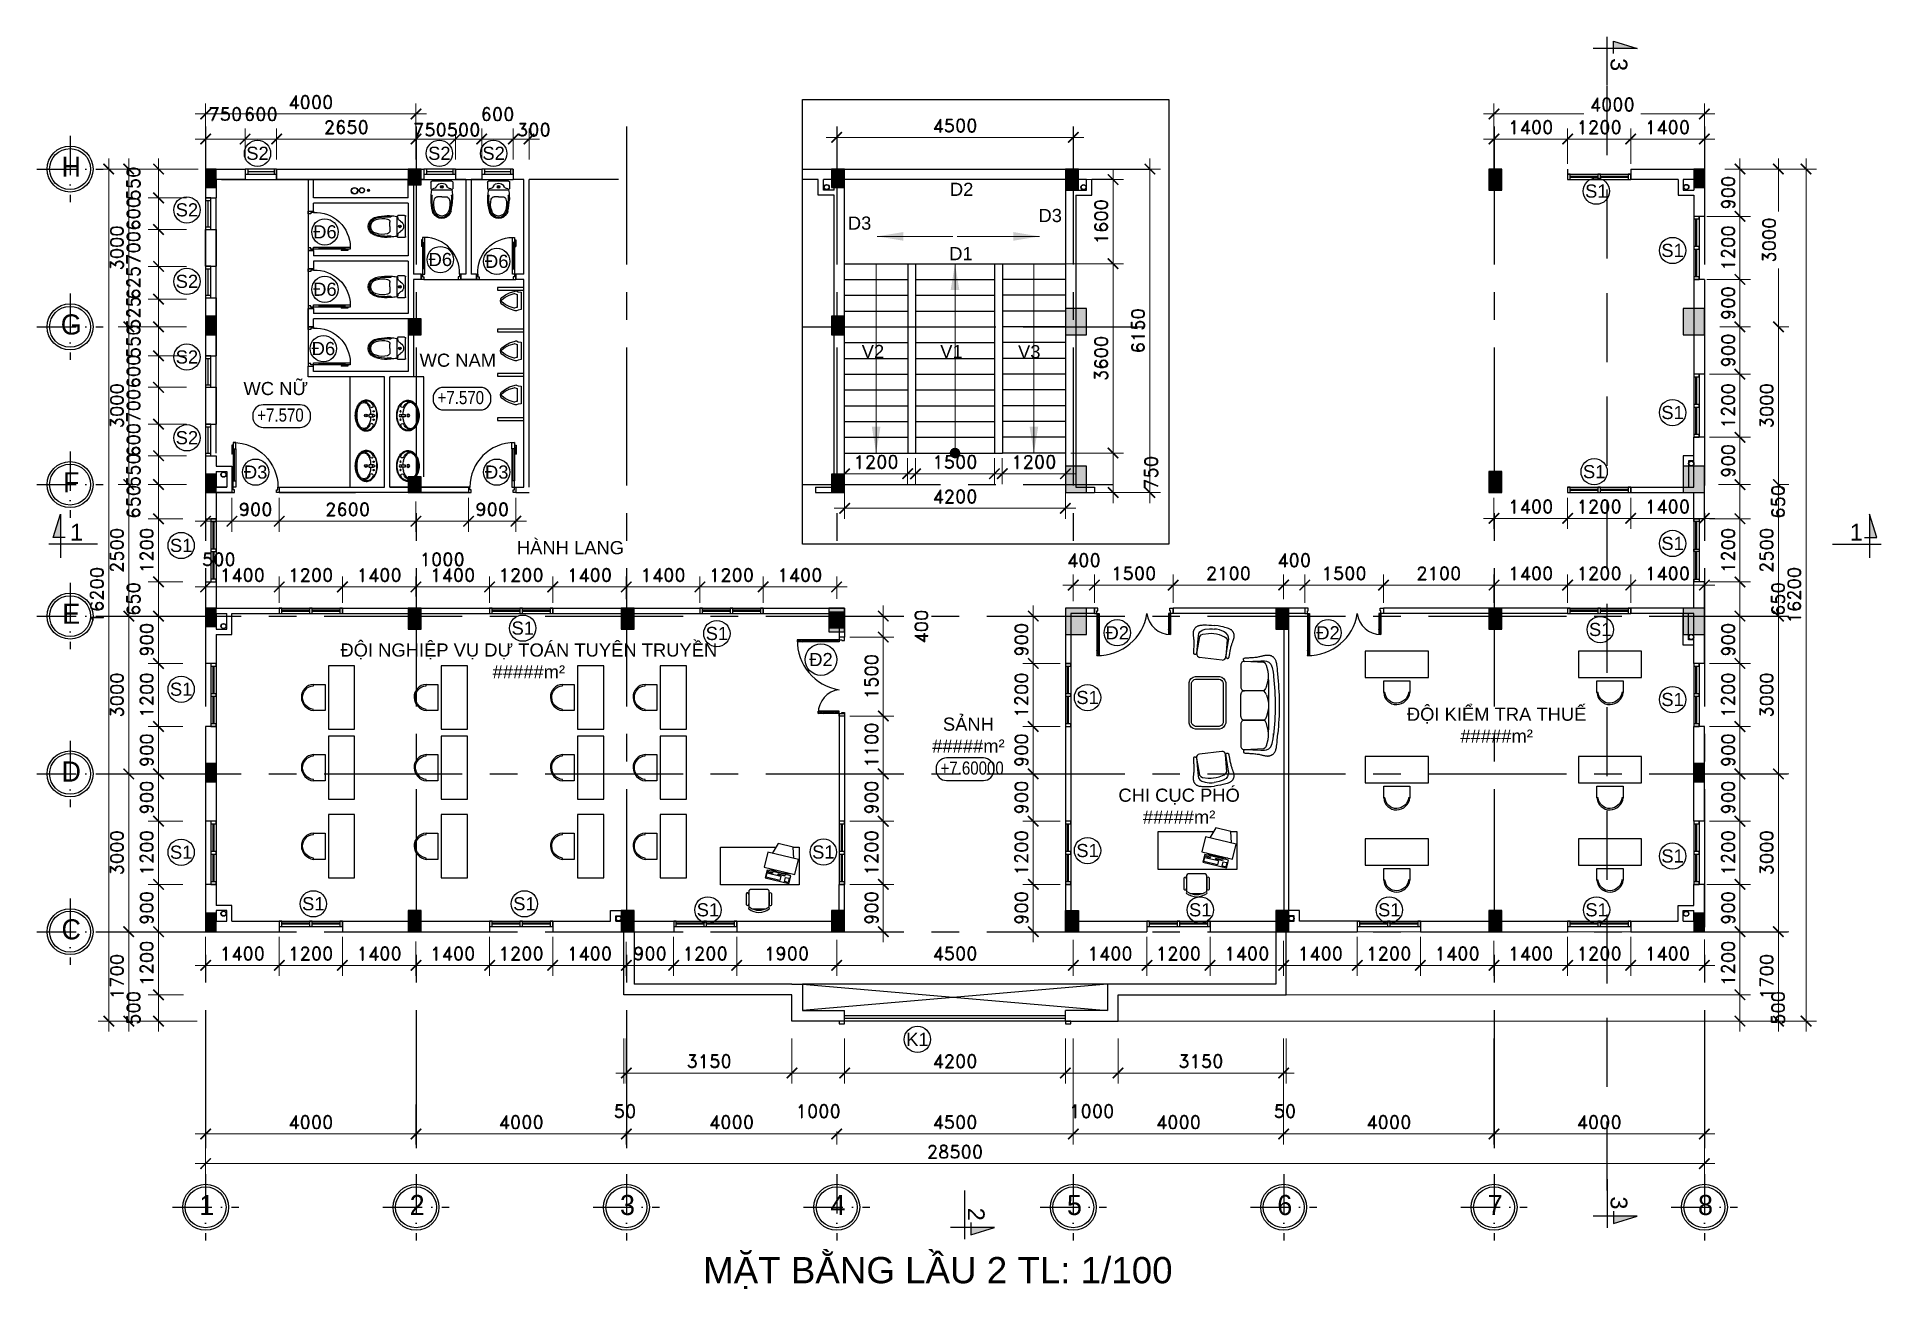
# Model space of a CAD drawing. Header units: inches. Extents: x 452443 to 881249, y 975131 to 1198310.
# Drawn here: x 675110 to 710181, y 1174502 to 1198310 of the extents above; entities that cross this region are included whole.
import ezdxf
from ezdxf.enums import TextEntityAlignment as Align

# ---------------------------------------------------------------- set-up
doc = ezdxf.new("R2010")
doc.units = ezdxf.units.IN
doc.header["$LTSCALE"] = 3.5
doc.header["$MEASUREMENT"] = 0
for name, pattern in [('ACAD_ISO10W100', [18, 12, -3, 0, -3]), ('CENTER', [2, 1.25, -0.25, 0.25, -0.25]), ('HIDDEN', [0.375, 0.25, -0.125])]:
    doc.linetypes.add(name, pattern=pattern)
for name, color, linetype in [('1-NETMANH', 1, 'Continuous'), ('cot', 1, 'Continuous'), ('CUA', 4, 'Continuous'), ('DOOR-84', 84, 'Continuous'), ('hatch', 4, 'Continuous'), ('hatch vl', 4, 'Continuous'), ('HATCH47', 47, 'Continuous'), ('kich thuoc', 3, 'Continuous'), ('NCUAMANH', 32, 'Continuous'), ('Net thay', 140, 'Continuous'), ('Netcat', 5, 'Continuous'), ('Netthay_126', 126, 'Continuous'), ('NOI THAT', 42, 'Continuous'), ('phong', 2, 'Continuous'), ('text', 3, 'Continuous'), ('TEXT2', 7, 'Continuous'), ('thuocdo', 3, 'Continuous'), ('TOILET', 35, 'Continuous'), ('Truc', 252, 'Continuous'), ('VISIONABLE-LINE126', 126, 'Continuous')]:
    doc.layers.add(name, color=color, linetype=linetype)
doc.styles.add('chu 1', font='VHELVEN0.TTF')
doc.styles.add('romand', font='romand.shx')
doc.styles.add('STYLE5', font='VAVON_.TTF')
doc.styles.add('THONG', font='VHELVCN0.TTF', dxfattribs={"height": 250})
doc.styles.add('VNI-HELVE', font='VHELVEN0.TTF')
doc.dimstyles.new('TL100', dxfattribs={"dimscale": 100, "dimtxt": 2.5, "dimasz": 2, "dimexe": 2, "dimexo": 1, "dimgap": 1, "dimtad": 1, "dimdec": 0, "dimzin": 0, "dimdsep": 46, "dimtxsty": 'romand', "dimblk": 'ARCHTICK', "dimcen": 2, "dimdle": 2, "dimclrd": 256, "dimclre": 256, "dimclrt": 7, "dimadec": 0, "dimazin": 0, "dimtfac": 0.004, "dimtdec": 0, "dimtmove": 2, "dimatfit": 3, "dimfxl": 1, "dimtolj": 1, "dimtzin": 0, "dimlwd": 20, "dimlwe": 20, "dimarcsym": 1})

msp = doc.modelspace()

# ---------------------------------------------------------------- texts
at = {"char_height": 250, "width": 407.041, "attachment_point": 5, "style": 'chu 1'}
for s, insert in [('S2', (679305.3, 1196096)), ('S2', (682763.3, 1196096)), ('S2', (683795, 1196096)), ('S1', (704765, 1195377.7)), ('S2', (677962.7, 1195020.5)), ('Ñ6', (680587.3, 1194602.6)), ('Ñ6', (682781.8, 1194076.8)), ('Ñ6', (683854.9, 1194041.6)), ('S1', (706214.6, 1194249.1)), ('S2', (677962.7, 1193661)), ('Ñ6', (680587.3, 1193510.4)), ('Ñ6', (680558.3, 1192383.4)), ('S2', (677962.7, 1192223)), ('S1', (706214.6, 1191167.2)), ('S2', (677962.7, 1190688.3)), ('Ñ3', (679269.8, 1190034.9)), ('Ñ3', (683854.1, 1190034.9)), ('S1', (704724.3, 1190043.3)), ('S1', (677853.9, 1188640.5)), ('S1', (706214.6, 1188678.8)), ('S1', (684349.9, 1187068.6)), ('S1', (704839.1, 1187042.2)), ('S1', (688040.9, 1186965.7)), ('Ñ2', (695654.9, 1186981)), ('Ñ2', (699662.5, 1186981.2)), ('Ñ2', (690020.9, 1186471.7)), ('S1', (677853.9, 1185906.5)), ('S1', (695089.7, 1185748.6)), ('S1', (706214.6, 1185711.1)), ('S1', (690066, 1182810.9)), ('S1', (695089.7, 1182839.2)), ('S1', (677853.9, 1182807.5)), ('S1', (706214.6, 1182735.8)), ('S1', (680366.8, 1181827.7)), ('S1', (684381.1, 1181827.7)), ('S1', (687870.8, 1181712.3)), ('S1', (697233.4, 1181712.3)), ('S1', (700828.3, 1181712.3)), ('S1', (704769.2, 1181712.3)), ('K1', (691854.1, 1179250.3))]:
    msp.add_mtext(s, dxfattribs=dict(at, insert=insert))
at = {"color": 0, "char_height": 250, "width": 407.041, "attachment_point": 5, "style": 'chu 1'}
for s, insert in [('D2', (692695.5, 1195412.4)), ('D3', (690754.6, 1194768.2)), ('D3', (694379.7, 1194912.9)), ('D1', (692682.3, 1194189.8)), ('V2', (691008.9, 1192329.1)), ('V1', (692501.7, 1192329.1)), ('V3', (693981.1, 1192322.4))]:
    msp.add_mtext(s, dxfattribs=dict(at, insert=insert))
at = {"layer": 'text', "linetype": 'Continuous', "style": 'STYLE5'}
for s, p in [('H', (675762.9, 1195651.6)), ('G', (675762.9, 1192651.6)), ('F', (675762.9, 1189651.6)), ('E', (675762.9, 1187151.6)), ('D', (675762.9, 1184151.6)), ('C', (675762.9, 1181151.6)), ('1', (678341.1, 1175910.7)), ('2', (682341.1, 1175910.7)), ('3', (686341.1, 1175910.7)), ('4', (690341.1, 1175910.7)), ('5', (694841.1, 1175910.7)), ('6', (698841.1, 1175910.7)), ('7', (702841.1, 1175910.7)), ('8', (706841.1, 1175910.7))]:
    msp.add_text(s, height=382.5, dxfattribs=at).set_placement(p, align=Align.CENTER)
at = {"layer": 'TEXT2', "style": 'VNI-HELVE'}
for s, width, insert, char_height, attachment_point in [('{\\fArial|b0|i0|c0|p34;\\C7;WC \\fVNI-Helve|b0|i0|c0|p2;NAM}', 4203.104, (683841.9, 1192288.6), 250, 3), ('{\\fArial|b0|i0|c0|p34;\\W7.6718;\\C7;  \\W1;WC \\fVNI-Helve|b0|i0|c0|p2;N\\fArial|b0|i0|c0|p34;Ữ}', 4203.104, (677549.8, 1191749.9), 250, 1), ('{\\W5.161;\\C7;  \\W1;HAØNH LANG}', 4203.104, (683236.2, 1188724.5), 250, 1), ('{\\C7;ÑOÄI NGHIEÄP VUÏ DÖÏ TOAÙN TUYEÂN TRUYEÀN\\P#####m²}', 8009.558, (684464.7, 1186778.5), 250, 2), ('{\\C7;SAÛNH\\P#####m²}', 4203.104, (692824.3, 1185368.7), 250, 2), ('{\\C7;ÑOÄI KIEÅM TRA THUEÁ\\P#####m²}', 4082.238, (702869.5, 1185558.1), 250, 2), ('{\\C7;CHI CUÏC PHOÙ\\P#####m²}', 4203.104, (696831.1, 1184018.1), 250, 2), ('{\\C7;MAËT BAÈNG LAÀU 2 TL: 1/100}', 10186.878, (687779.2, 1175112.7), 500, 1)]:
    msp.add_mtext_dynamic_manual_height_columns(s, width=width, gutter_width=1000, heights=[0], dxfattribs=dict(at, insert=insert, char_height=char_height, attachment_point=attachment_point))

# ---------------------------------------------------------------- blocks, each defined once
blk = doc.blocks.new('truc tron')
at = {"layer": 'DOOR-84', "linetype": 'ACAD_ISO10W100', "ltscale": 20}
for p, q in [((0, -710), (0, 710)), ((710, 0), (-710, 0))]:
    blk.add_line(p, q, dxfattribs=at)
at = {"layer": 'DOOR-84', "linetype": 'Continuous'}
blk.add_circle((0, 0), 492, dxfattribs=at)
at = {"layer": 'NOI THAT', "linetype": 'Continuous'}
blk.add_circle((0, 0), 437, dxfattribs=at)
blk = doc.blocks.new('CS-1200')
for p, q in [((0, 100), (1200, 100)), ((0, 0), (1200, 0)), ((575, 60), (50, 60)), ((575, 40), (50, 40)), ((1150, 60), (625, 60)), ((1150, 40), (625, 40))]:
    blk.add_line(p, q)
at = {"ltscale": 5}
for points in [[(0, 0), (50, 0), (50, 100), (0, 100)], [(575, 0), (625, 0), (625, 100), (575, 100)], [(1150, 0), (1200, 0), (1200, 100), (1150, 100)]]:
    blk.add_lwpolyline(points, close=True, dxfattribs=at)
blk = doc.blocks.new('bo salon15')
for p, q in [((-908, 1511), (-907, 1519)), ((-908, 1503), (-908, 1511)), ((-908, 1495), (-908, 1503)), ((-908, 1487), (-908, 1495)), ((-907, 1479), (-908, 1487)), ((-907, 1519), (-906, 1527)), ((-907, 1471), (-907, 1479)), ((-906, 1463), (-907, 1471)), ((-906, 1527), (-904, 1535)), ((-904, 1454), (-906, 1463)), ((-904, 1535), (-902, 1543)), ((-903, 1445), (-904, 1454)), ((-901, 1436), (-903, 1445)), ((-902, 1543), (-899, 1551)), ((-899, 1426), (-901, 1436)), ((-899, 1551), (-896, 1560)), ((-896, 1415), (-899, 1426)), ((-896, 1560), (-892, 1568)), ((-894, 1403), (-896, 1415)), ((-891, 1391), (-894, 1403)), ((-892, 1568), (-887, 1576)), ((-887, 1576), (-883, 1584)), ((-883, 1584), (-877, 1592)), ((-877, 1592), (-871, 1600)), ((-871, 1600), (-865, 1607)), ((-865, 1607), (-858, 1614)), ((-858, 1614), (-851, 1620)), ((-851, 1620), (-843, 1626)), ((-843, 1626), (-834, 1632)), ((-834, 1632), (-824, 1637)), ((-824, 1637), (-812, 1642)), ((-812, 1642), (-799, 1648)), ((-800, 1438), (-794, 1476)), ((-798, 1368), (-800, 1438)), ((-799, 1648), (-784, 1652)), ((-794, 1476), (-774, 1518)), ((-784, 1652), (-768, 1657)), ((-774, 1518), (-736, 1554)), ((-768, 1657), (-748, 1662)), ((-748, 1662), (-723, 1666)), ((-736, 1554), (-671, 1584)), ((-723, 1666), (-692, 1671)), ((-692, 1671), (-653, 1675)), ((-671, 1584), (-584, 1603)), ((-653, 1675), (-606, 1679)), ((-606, 1679), (-548, 1683)), ((-584, 1603), (-525, 1609)), ((-548, 1683), (-478, 1687)), ((-525, 1609), (-497, 1609)), ((651, 1683), (582, 1687)), ((628, 1609), (582, 1609)), ((607, 1609), (586, 1609)), ((687, 1603), (628, 1609)), ((709, 1679), (651, 1683)), ((774, 1584), (687, 1603)), ((757, 1675), (709, 1679)), ((795, 1671), (757, 1675)), ((840, 1554), (774, 1584)), ((826, 1666), (795, 1671)), ((851, 1662), (826, 1666)), ((878, 1518), (840, 1554)), ((849, 1455), (873, 1421)), ((871, 1657), (851, 1662)), ((888, 1652), (871, 1657)), ((897, 1476), (878, 1518)), ((902, 1648), (888, 1652)), ((903, 1438), (897, 1476)), ((901, 1368), (903, 1438)), ((915, 1642), (902, 1648)), ((927, 1637), (915, 1642)), ((937, 1632), (927, 1637)), ((946, 1626), (937, 1632)), ((954, 1620), (946, 1626)), ((962, 1614), (954, 1620)), ((968, 1607), (962, 1614)), ((975, 1600), (968, 1607)), ((981, 1592), (975, 1600)), ((986, 1584), (981, 1592)), ((991, 1576), (986, 1584)), ((995, 1568), (991, 1576)), ((994, 1391), (997, 1403)), ((999, 1560), (995, 1568)), ((997, 1403), (1000, 1415)), ((1002, 1551), (999, 1560)), ((1000, 1415), (1002, 1426)), ((1005, 1543), (1002, 1551)), ((1002, 1426), (1004, 1436)), ((1004, 1436), (1006, 1445)), ((1007, 1535), (1005, 1543)), ((1006, 1445), (1008, 1454)), ((1009, 1527), (1007, 1535)), ((1008, 1454), (1009, 1463)), ((1010, 1519), (1009, 1527)), ((1009, 1463), (1010, 1471)), ((1011, 1511), (1010, 1519)), ((1010, 1471), (1011, 1479)), ((1012, 1503), (1011, 1511)), ((1011, 1487), (1012, 1495)), ((1011, 1479), (1011, 1487)), ((1012, 1495), (1012, 1503)), ((-887, 1378), (-891, 1391)), ((-884, 1363), (-887, 1378)), ((-880, 1348), (-884, 1363)), ((-877, 1331), (-880, 1348)), ((-874, 1313), (-877, 1331)), ((-870, 1294), (-874, 1313)), ((-868, 1273), (-870, 1294)), ((-865, 1251), (-868, 1273)), ((-863, 1227), (-865, 1251)), ((-861, 1203), (-863, 1227)), ((-860, 1180), (-861, 1203)), ((-858, 1157), (-860, 1180)), ((-857, 1136), (-858, 1157)), ((-856, 1116), (-857, 1136)), ((-855, 1099), (-856, 1116)), ((-854, 1085), (-855, 1099)), ((-853, 1074), (-854, 1085)), ((-852, 1065), (-853, 1074)), ((-851, 1058), (-852, 1065)), ((-849, 1053), (-851, 1058)), ((-848, 1050), (-849, 1053)), ((-788, 1054), (-798, 1368)), ((-788, 1054), (-794, 1048)), ((-787, 1061), (-787, 1061)), ((-787, 1060), (-787, 1061)), ((890, 1061), (891, 1061)), ((891, 1060), (890, 1061)), ((891, 1054), (901, 1368)), ((891, 1054), (897, 1048)), ((951, 1050), (953, 1053)), ((953, 1053), (954, 1058)), ((954, 1058), (955, 1065)), ((955, 1065), (956, 1074)), ((956, 1074), (957, 1085)), ((957, 1085), (958, 1099)), ((958, 1099), (959, 1116)), ((959, 1116), (960, 1136)), ((960, 1136), (962, 1157)), ((962, 1157), (963, 1180)), ((963, 1180), (965, 1203)), ((965, 1203), (966, 1227)), ((966, 1227), (969, 1251)), ((969, 1251), (971, 1273)), ((971, 1273), (974, 1294)), ((974, 1294), (977, 1313)), ((977, 1313), (980, 1331)), ((980, 1331), (984, 1348)), ((984, 1348), (987, 1363)), ((987, 1363), (991, 1378)), ((991, 1378), (994, 1391)), ((-1427, 709), (-1434, 682)), ((-1420, 731), (-1427, 709)), ((-1414, 748), (-1420, 731)), ((-1408, 763), (-1414, 748)), ((-1402, 776), (-1408, 763)), ((-1396, 787), (-1402, 776)), ((-1390, 797), (-1396, 787)), ((-1384, 806), (-1390, 797)), ((-1377, 813), (-1384, 806)), ((-1371, 820), (-1377, 813)), ((-1364, 826), (-1371, 820)), ((-1358, 831), (-1364, 826)), ((-1350, 836), (-1358, 831)), ((-1324, 709), (-1358, 653)), ((-1343, 840), (-1350, 836)), ((-1335, 844), (-1343, 840)), ((-1328, 848), (-1335, 844)), ((-1320, 851), (-1328, 848)), ((-1288, 740), (-1324, 709)), ((-1312, 854), (-1320, 851)), ((-1304, 856), (-1312, 854)), ((-1296, 857), (-1304, 856)), ((-1288, 858), (-1296, 857)), ((-1281, 859), (-1288, 858)), ((-1247, 752), (-1288, 740)), ((-1274, 859), (-1281, 859)), ((-1267, 859), (-1274, 859)), ((-1259, 859), (-1267, 859)), ((-1252, 858), (-1259, 859)), ((-1245, 857), (-1252, 858)), ((-1212, 754), (-1247, 752)), ((-1238, 856), (-1245, 857)), ((-1231, 854), (-1238, 856)), ((-1223, 852), (-1231, 854)), ((-1216, 850), (-1223, 852)), ((-1208, 848), (-1216, 850)), ((-1149, 745), (-1212, 754)), ((-1199, 845), (-1208, 848)), ((-1190, 842), (-1199, 845)), ((-1181, 839), (-1190, 842)), ((-1171, 835), (-1181, 839)), ((-1160, 831), (-1171, 835)), ((-1149, 826), (-1160, 831)), ((-1136, 822), (-1149, 826)), ((-867, 702), (-1149, 745)), ((-1122, 817), (-1136, 822)), ((-1108, 812), (-1122, 817)), ((-1092, 807), (-1108, 812)), ((-1075, 802), (-1092, 807)), ((-1056, 797), (-1075, 802)), ((-1036, 793), (-1056, 797)), ((-1015, 788), (-1036, 793)), ((-994, 784), (-1015, 788)), ((-973, 780), (-994, 784)), ((-952, 776), (-973, 780)), ((-933, 773), (-952, 776)), ((-916, 770), (-933, 773)), ((-901, 767), (-916, 770)), ((-888, 765), (-901, 767)), ((-878, 762), (-888, 765)), ((-870, 761), (-878, 762)), ((-874, 702), (-874, 702)), ((-873, 702), (-874, 702)), ((-864, 759), (-870, 761)), ((-867, 702), (-861, 706)), ((-860, 757), (-864, 759)), ((-861, 706), (-856, 711)), ((-857, 755), (-860, 757)), ((-854, 754), (-857, 755)), ((-856, 711), (-852, 715)), ((-852, 752), (-854, 754)), ((-851, 751), (-852, 752)), ((-852, 715), (-850, 719)), ((-849, 749), (-851, 751)), ((-850, 719), (-848, 723)), ((-848, 747), (-849, 749)), ((-847, 1047), (-848, 1050)), ((-847, 745), (-848, 747)), ((-848, 723), (-846, 727)), ((-845, 1045), (-847, 1047)), ((-846, 742), (-847, 745)), ((-846, 740), (-846, 742)), ((-845, 737), (-846, 740)), ((-846, 731), (-845, 734)), ((-846, 727), (-846, 731)), ((-843, 1042), (-845, 1045)), ((-845, 734), (-845, 737)), ((-842, 1041), (-843, 1042)), ((-840, 1039), (-842, 1041)), ((-837, 1038), (-840, 1039)), ((-835, 1037), (-837, 1038)), ((-832, 1036), (-835, 1037)), ((-829, 1035), (-832, 1036)), ((-826, 1035), (-829, 1035)), ((-822, 1035), (-826, 1035)), ((-818, 1035), (-822, 1035)), ((-814, 1036), (-818, 1035)), ((-810, 1037), (-814, 1036)), ((-805, 1040), (-810, 1037)), ((-799, 1043), (-805, 1040)), ((-794, 1048), (-799, 1043)), ((897, 1048), (903, 1043)), ((903, 1043), (908, 1040)), ((908, 1040), (913, 1037)), ((913, 1037), (918, 1036)), ((918, 1036), (922, 1035)), ((922, 1035), (926, 1035)), ((926, 1035), (929, 1035)), ((929, 1035), (933, 1035)), ((933, 1035), (936, 1036)), ((936, 1036), (938, 1037)), ((938, 1037), (941, 1038)), ((941, 1038), (943, 1039)), ((943, 1039), (945, 1041)), ((945, 1041), (947, 1042)), ((947, 1042), (948, 1045)), ((948, 1045), (950, 1047)), ((950, 1047), (951, 1050)), ((958, 734), (959, 737)), ((958, 731), (958, 734)), ((958, 728), (958, 731)), ((958, 725), (958, 728)), ((959, 722), (958, 725)), ((959, 737), (960, 739)), ((960, 718), (959, 722)), ((960, 739), (961, 741)), ((962, 714), (960, 718)), ((961, 741), (962, 743)), ((962, 743), (963, 745)), ((965, 710), (962, 714)), ((963, 745), (965, 747)), ((965, 747), (967, 748)), ((969, 705), (965, 710)), ((967, 748), (969, 750)), ((969, 750), (973, 752)), ((974, 701), (969, 705)), ((973, 752), (977, 753)), ((977, 753), (983, 755)), ((980, 696), (1262, 739)), ((983, 755), (991, 757)), ((991, 757), (1001, 759)), ((1001, 759), (1013, 762)), ((1013, 762), (1028, 764)), ((1028, 764), (1046, 767)), ((1046, 767), (1065, 771)), ((1065, 771), (1086, 775)), ((1086, 775), (1107, 778)), ((1107, 778), (1128, 783)), ((1128, 783), (1149, 787)), ((1149, 787), (1169, 792)), ((1169, 792), (1187, 797)), ((1187, 797), (1205, 801)), ((1205, 801), (1220, 806)), ((1220, 806), (1235, 811)), ((1235, 811), (1249, 816)), ((1249, 816), (1261, 821)), ((1261, 821), (1273, 825)), ((1262, 739), (1325, 748)), ((1273, 825), (1284, 829)), ((1284, 829), (1294, 833)), ((1294, 833), (1303, 836)), ((1303, 836), (1312, 839)), ((1312, 839), (1320, 842)), ((1320, 842), (1328, 844)), ((1325, 748), (1360, 747)), ((1328, 844), (1336, 847)), ((1336, 847), (1343, 848)), ((1343, 848), (1351, 850)), ((1351, 850), (1358, 851)), ((1358, 851), (1365, 852)), ((1360, 747), (1400, 734)), ((1365, 852), (1372, 853)), ((1372, 853), (1379, 854)), ((1379, 854), (1387, 854)), ((1387, 854), (1394, 854)), ((1394, 854), (1401, 853)), ((1400, 734), (1437, 704)), ((1401, 853), (1409, 852)), ((1409, 852), (1417, 850)), ((1417, 850), (1424, 848)), ((1424, 848), (1432, 845)), ((1432, 845), (1440, 842)), ((1437, 704), (1471, 648)), ((1440, 842), (1448, 839)), ((1448, 839), (1456, 835)), ((1456, 835), (1463, 830)), ((1463, 830), (1470, 826)), ((1470, 826), (1477, 820)), ((1477, 820), (1484, 814)), ((1484, 814), (1490, 808)), ((1490, 808), (1496, 800)), ((1496, 800), (1502, 791)), ((1502, 791), (1508, 782)), ((1508, 782), (1514, 770)), ((1514, 770), (1520, 758)), ((1520, 758), (1526, 743)), ((1526, 743), (1533, 725)), ((1533, 725), (1540, 703)), ((1540, 703), (1547, 676)), ((-1480, 334), (-1478, 376)), ((-1478, 376), (-1476, 428)), ((-1476, 428), (-1472, 491)), ((-1461, 553), (-1472, 491)), ((-1451, 605), (-1461, 553)), ((-1442, 647), (-1451, 605)), ((-1434, 682), (-1442, 647)), ((-1407, 390), (-1406, 444)), ((-1399, 309), (-1407, 390)), ((-1406, 444), (-1401, 486)), ((-1397, 524), (-1402, 482)), ((-1384, 577), (-1397, 524)), ((-1358, 653), (-1384, 577)), ((980, 696), (974, 701)), ((986, 696), (986, 696)), ((986, 696), (986, 696)), ((1471, 648), (1497, 571)), ((1497, 571), (1509, 519)), ((1509, 519), (1514, 476)), ((1512, 304), (1520, 384)), ((1519, 438), (1514, 480)), ((1520, 384), (1519, 438)), ((1547, 676), (1555, 642)), ((1555, 642), (1564, 599)), ((1564, 599), (1574, 547)), ((1574, 547), (1585, 485)), ((1589, 423), (1585, 485)), ((1591, 371), (1589, 423)), ((1592, 328), (1591, 371)), ((-1480, 299), (-1480, 334)), ((-1479, 271), (-1480, 299)), ((-1478, 248), (-1479, 271)), ((-1476, 230), (-1478, 248)), ((-1473, 214), (-1476, 230)), ((-1470, 200), (-1473, 214)), ((-1467, 188), (-1470, 200)), ((-1464, 177), (-1467, 188)), ((-1460, 167), (-1464, 177)), ((-1456, 158), (-1460, 167)), ((-1451, 150), (-1456, 158)), ((-1446, 143), (-1451, 150)), ((-1441, 136), (-1446, 143)), ((-1435, 130), (-1441, 136)), ((-1429, 124), (-1435, 130)), ((-1422, 118), (-1429, 124)), ((-1415, 113), (-1422, 118)), ((-1408, 108), (-1415, 113)), ((-1401, 103), (-1408, 108)), ((-1394, 100), (-1401, 103)), ((-1379, 247), (-1399, 309)), ((-1387, 96), (-1394, 100)), ((-1380, 93), (-1387, 96)), ((-1373, 91), (-1380, 93)), ((-1351, 208), (-1379, 247)), ((-1366, 89), (-1373, 91)), ((-1359, 87), (-1366, 89)), ((-1352, 86), (-1359, 87)), ((-1345, 85), (-1352, 86)), ((-1315, 187), (-1351, 208)), ((-1337, 85), (-1345, 85)), ((-1330, 84), (-1337, 85)), ((-1323, 84), (-1330, 84)), ((-1315, 84), (-1323, 84)), ((-1281, 177), (-1315, 187)), ((-1307, 84), (-1315, 84)), ((-1299, 85), (-1307, 84)), ((-1290, 85), (-1299, 85)), ((-1281, 86), (-1290, 85)), ((-1218, 171), (-1281, 177)), ((-1271, 87), (-1281, 86)), ((-1260, 88), (-1271, 87)), ((-1249, 90), (-1260, 88)), ((-1236, 91), (-1249, 90)), ((-1223, 93), (-1236, 91)), ((-1209, 94), (-1223, 93)), ((-934, 147), (-1218, 171)), ((-1193, 96), (-1209, 94)), ((-1177, 97), (-1193, 96)), ((-1159, 98), (-1177, 97)), ((-1140, 98), (-1159, 98)), ((-1119, 98), (-1140, 98)), ((-1098, 97), (-1119, 98)), ((-1076, 96), (-1098, 97)), ((-1055, 95), (-1076, 96)), ((-1034, 94), (-1055, 95)), ((-1015, 93), (-1034, 94)), ((-997, 92), (-1015, 93)), ((-981, 91), (-997, 92)), ((-969, 90), (-981, 91)), ((-958, 90), (-969, 90)), ((-950, 90), (-958, 90)), ((-944, 90), (-950, 90)), ((-939, 91), (-944, 90)), ((-936, 92), (-939, 91)), ((-933, 93), (-936, 92)), ((-934, 147), (-929, 140)), ((-931, 94), (-933, 93)), ((-929, 95), (-931, 94)), ((-929, 140), (-925, 135)), ((-927, 96), (-929, 95)), ((-926, 98), (-927, 96)), ((-924, 100), (-926, 98)), ((-925, 135), (-922, 130)), ((-923, 102), (-924, 100)), ((-922, 104), (-923, 102)), ((-922, 130), (-921, 125)), ((-921, 107), (-922, 104)), ((-921, 125), (-920, 121)), ((-920, 110), (-921, 107)), ((-920, 121), (-919, 117)), ((-919, 117), (-920, 113)), ((-920, 113), (-920, 110)), ((1033, 115), (1032, 111)), ((1032, 111), (1032, 107)), ((1032, 107), (1033, 104)), ((1034, 119), (1033, 115)), ((1033, 104), (1034, 101)), ((1035, 124), (1034, 119)), ((1034, 101), (1034, 99)), ((1034, 99), (1036, 96)), ((1038, 129), (1035, 124)), ((1036, 96), (1037, 94)), ((1037, 94), (1038, 92)), ((1042, 135), (1038, 129)), ((1038, 92), (1040, 91)), ((1040, 91), (1042, 89)), ((1047, 141), (1042, 135)), ((1042, 89), (1044, 88)), ((1044, 88), (1046, 87)), ((1046, 87), (1049, 86)), ((1047, 141), (1331, 166)), ((1049, 86), (1052, 85)), ((1052, 85), (1057, 85)), ((1057, 85), (1063, 84)), ((1063, 84), (1071, 84)), ((1071, 84), (1081, 85)), ((1081, 85), (1094, 85)), ((1094, 85), (1110, 86)), ((1110, 86), (1127, 87)), ((1127, 87), (1147, 88)), ((1147, 88), (1167, 89)), ((1167, 89), (1189, 91)), ((1189, 91), (1211, 92)), ((1211, 92), (1232, 92)), ((1232, 92), (1252, 92)), ((1252, 92), (1272, 92)), ((1272, 92), (1289, 91)), ((1289, 91), (1306, 90)), ((1306, 90), (1321, 89)), ((1321, 89), (1336, 87)), ((1331, 166), (1394, 171)), ((1336, 87), (1349, 86)), ((1349, 86), (1361, 84)), ((1361, 84), (1373, 83)), ((1373, 83), (1384, 82)), ((1384, 82), (1394, 81)), ((1394, 171), (1428, 181)), ((1394, 81), (1403, 80)), ((1403, 80), (1412, 79)), ((1412, 79), (1420, 79)), ((1420, 79), (1428, 78)), ((1428, 181), (1464, 203)), ((1428, 78), (1435, 78)), ((1435, 78), (1443, 79)), ((1443, 79), (1450, 79)), ((1450, 79), (1457, 80)), ((1457, 80), (1464, 81)), ((1464, 203), (1492, 241)), ((1464, 81), (1472, 82)), ((1472, 82), (1479, 83)), ((1479, 83), (1486, 85)), ((1486, 85), (1493, 88)), ((1492, 241), (1512, 304)), ((1493, 88), (1500, 91)), ((1500, 91), (1507, 94)), ((1507, 94), (1514, 98)), ((1514, 98), (1521, 102)), ((1521, 102), (1528, 107)), ((1528, 107), (1535, 112)), ((1535, 112), (1541, 118)), ((1541, 118), (1548, 124)), ((1548, 124), (1553, 131)), ((1553, 131), (1559, 137)), ((1559, 137), (1564, 145)), ((1564, 145), (1568, 153)), ((1568, 153), (1573, 162)), ((1573, 162), (1577, 171)), ((1577, 171), (1580, 182)), ((1580, 182), (1583, 195)), ((1583, 195), (1586, 208)), ((1586, 208), (1588, 224)), ((1588, 224), (1590, 243)), ((1590, 243), (1592, 265)), ((1593, 293), (1592, 328)), ((1592, 265), (1593, 293))]:
    blk.add_line(p, q)
for points in [[(-497, 1609, -0.050936), (617, 1609, 12.167348)], [(-478, 1687, -0.05358), (582, 1687, 12.163767)]]:
    blk.add_lwpolyline(points, format="xyb")
blk.add_lwpolyline([(387, 0), (-387, 0, -0.304542), (-500, 120), (-500, 580, -0.304542), (-387, 700), (387, 700, -0.304542), (500, 580), (500, 120, -0.304542)], format="xyb", close=True)
at = {"layer": '1-NETMANH'}
for p, q in [((-768, 1421), (-788, 1058)), ((-745, 1455), (-768, 1421)), ((-709, 1476), (-745, 1455)), ((-595, 1506), (-709, 1476)), ((-535, 1514), (-595, 1506)), ((-478, 1514), (-535, 1514)), ((-421, 1506), (-480, 1514)), ((-480, 1514), (-478, 1514)), ((-307, 1476), (-421, 1506)), ((-307, 1476), (-271, 1455)), ((-271, 1455), (-227, 1421)), ((-227, 1421), (-228, 1058)), ((-227, 1421), (-228, 1058)), ((-187, 1455), (-227, 1421)), ((-151, 1476), (-187, 1455)), ((-149, 1476), (-35, 1506)), ((-35, 1506), (24, 1514)), ((24, 1514), (77, 1514)), ((77, 1514), (79, 1514)), ((79, 1514), (138, 1506)), ((138, 1506), (261, 1476)), ((261, 1476), (307, 1455)), ((813, 1476), (849, 1455)), ((849, 1455), (873, 1421)), ((873, 1421), (892, 1058)), ((-229, 1061), (-228, 1061)), ((-228, 1060), (-229, 1061)), ((-229, 1060), (-229, 1061)), ((-229, 1061), (-229, 1061)), ((-1256, 676), (-1233, 706)), ((-1233, 706), (-1200, 723)), ((-1200, 723), (-871, 702)), ((-719, 985), (-297, 985)), ((262, 985), (-159, 985)), ((1313, 718), (984, 696)), ((1346, 701), (1313, 718)), ((-1321, 424), (-1316, 472)), ((-1320, 370), (-1321, 424)), ((-1306, 263), (-1320, 370)), ((-1316, 472), (-1310, 523)), ((-1310, 523), (-1296, 576)), ((-1296, 576), (-1256, 676)), ((-812, 632), (-864, 202)), ((925, 626), (977, 196)), ((1369, 670), (1346, 701)), ((1408, 570), (1369, 670)), ((1422, 518), (1408, 570)), ((1419, 258), (1433, 364)), ((1428, 466), (1422, 518)), ((1434, 418), (1428, 466)), ((1433, 364), (1434, 418)), ((-1291, 229), (-1306, 263)), ((-1263, 204), (-1291, 229)), ((-937, 147), (-1263, 204)), ((1050, 142), (1375, 198)), ((1375, 198), (1403, 223)), ((1403, 223), (1419, 258))]:
    blk.add_line(p, q, dxfattribs=at)
for points in [[(586, 1514, 0.004989), (-507, 1514, 0.847003)], [(331, 1058), (330, 1421), (331, 1058, 0.429937), (400, 985), (822, 985, 0.429937), (891, 1058)]]:
    blk.add_lwpolyline(points, format="xyb", dxfattribs=at)
blk.add_lwpolyline([(812, 1476), (698, 1506), (639, 1514), (586, 1514), (584, 1514), (524, 1506), (396, 1476), (353, 1455), (330, 1421), (307, 1455)], dxfattribs=at)
blk.add_lwpolyline([(381, 50), (-381, 50, -0.280233), (-450, 124), (-450, 576, -0.280233), (-381, 650), (381, 650, -0.280233), (450, 576), (450, 124, -0.280233)], format="xyb", close=True, dxfattribs=at)
for centre, radius, start, end in [((-719, 1054), 69.1, 176.9413, 270), ((-297, 1054), 69.1, 270, 3.0587), ((-297, 1054), 69.1, 270, 3.0587), ((-297, 1054), 69.1, 270, 3.0587), ((-159, 1054), 69.1, 176.9413, 270), ((-159, 1054), 69.1, 176.9413, 270), ((262, 1054), 69.1, 270, 3.0587), ((-875, 639), 62.8, 353.1831, 86.2418), ((988, 634), 62.8, 93.7582, 186.8169), ((-926, 209), 62.8, 260.1245, 353.1831), ((1039, 204), 62.8, 186.8169, 279.8755)]:
    blk.add_arc(centre, radius, start, end, dxfattribs=at)
blk = doc.blocks.new('banhoc')
blk.add_lwpolyline([(-600, -500), (-600, 0), (600, 0), (600, -500)], close=True)
blk.add_lwpolyline([(250, -786), (250, -564), (-250, -564), (-250, -786)])
blk.add_lwpolyline([(1, -989, 0.400527), (225, -784), (250, -786, -0.400825), (0, -1014, -0.365678), (-250, -786), (-225, -783, 0.365407)], format="xyb", close=True)
blk = doc.blocks.new('CD900')
for p, q in [((830, 75), (220, 75)), ((220, 50), (830, 50)), ((899, 25), (871, 25))]:
    blk.add_line(p, q)
for points in [[(0, 850), (50, 850), (50, 875), (100, 875), (100, 900), (0, 900)], [(0, 50), (50, 50), (50, 25), (100, 25), (100, 0), (0, 0)]]:
    blk.add_lwpolyline(points, close=True)
for points in [[(220, 25), (220, 75), (100, 75), (100, 25), (220, 25)], [(853, 25), (220, 25)], [(899, 25), (899, -3), (730, -3)], [(871, 25), (871, 2), (730, 2), (730, -3)], [(830, 25), (830, 75), (950, 75), (950, 25), (830, 25)]]:
    blk.add_lwpolyline(points)
at = {"layer": 'hatch'}
blk.add_arc((100, 25), 850, 0, 90, dxfattribs=at)
blk = doc.blocks.new('CUAD1500')
for p, q in [((1410, 100), (1410, 900)), ((1450, 900), (1410, 900)), ((1450, 900), (1410, 800)), ((1410, 900), (1450, 800)), ((1450, 800), (1410, 800)), ((1420, 200), (1420, 800)), ((1440, 200), (1440, 800)), ((1450, 100), (1450, 900)), ((50, 500), (90, 400)), ((90, 500), (50, 400)), ((50, 100), (50, 500)), ((50, 500), (90, 500)), ((50, 400), (90, 400)), ((60, 200), (60, 400)), ((80, 200), (80, 400)), ((90, 100), (90, 500)), ((50, 200), (90, 200)), ((50, 100), (90, 200)), ((90, 100), (50, 200)), ((50, 100), (90, 100)), ((1450, 200), (1410, 200)), ((1450, 100), (1410, 200)), ((1410, 100), (1450, 200)), ((1450, 100), (1410, 100))]:
    blk.add_line(p, q)
for points in [[(0, 100), (50, 100), (50, 50), (65, 50), (65, 0), (0, 0)], [(1500, 100), (1450, 100), (1450, 50), (1435, 50), (1435, 0), (1500, 0)]]:
    blk.add_lwpolyline(points, close=True)
at = {"layer": 'hatch'}
for centre, radius, start, end in [((1430, -40), 940, 88.7553, 171.4465), ((57, 55), 445, 5.8369, 90.896)]:
    blk.add_arc(centre, radius, start, end, dxfattribs=at)
blk = doc.blocks.new('dc')
at = {"layer": 'Netcat'}
blk.add_hatch(color=256, dxfattribs=at).paths.add_polyline_path([(828, 672), (828, 147), (989, 147)])
for p, q in [((828, 672), (828, -310)), ((989, 147), (828, 672)), ((0, 0), (1087, 0)), ((717, 147), (989, 147))]:
    blk.add_line(p, q, dxfattribs=at)
at = {"style": 'VNI-HELVE', "flags": 4}
blk.add_attdef('E', text='', height=375, dxfattribs=at).set_placement((482, 272), align=Align.MIDDLE_CENTER)
blk = doc.blocks.new('CAODO2')
at = {"layer": 'Net thay', "ltscale": 3}
blk.add_lwpolyline([(0, 0), (701, 0, 0.414214), (901, 200), (901, 229, 0.414214), (701, 429), (0, 429, 0.414214), (-200, 229), (-200, 200, 0.414214)], format="xyb", close=True, dxfattribs=at)
at = {"style": 'THONG', "flags": 4}
blk.add_attdef('%%P0.000', (-115, 111, 803), '', height=250, dxfattribs=at)
blk = doc.blocks.new('ban vitinh2')
blk.add_line((-76, -1210), (165, -1210))
for points in [[(706, -251), (692, -34), (408, 34), (298, -153)], [(692, -34), (811, -34), (811, -754), (-689, -754), (-689, -34), (368, -34)]]:
    blk.add_lwpolyline(points)
for points in [[(794, -272), (210, -132), (142, -418), (726, -558)], [(198, -471), (163, -617), (613, -724), (648, -578)], [(461, -588), (442, -670), (181, -607), (201, -526)], [(208, -494), (223, -497), (219, -513), (204, -510)], [(308, -518), (304, -534), (246, -520), (250, -504)], [(465, -555), (462, -571), (404, -557), (408, -541)], [(541, -573), (537, -589), (480, -575), (483, -560)], [(620, -626), (600, -707), (530, -691), (549, -609)]]:
    blk.add_lwpolyline(points, close=True)
for points in [[(229, -439, 0.115665), (638, -537, -0.974152)], [(-150, -935, 1), (-198, -921), (-198, -1113, 1.333333), (-150, -1113)], [(234, -1184, 0.120944), (239, -1162), (239, -886, 0.414214), (191, -838), (-101, -838, 0.414214), (-150, -886), (-150, -1162, 0.120944), (-144, -1184)], [(-126, -1185, 0.829608), (-150, -1210, 0.333333), (239, -1210, 0.829608), (216, -1185)], [(-126, -1184, 0.290756), (215, -1184)]]:
    blk.add_lwpolyline(points, format="xyb")
blk.add_lwpolyline([(239, -924), (239, -1124, 1.062711), (288, -1113), (288, -921, 0.798612)], format="xyb", close=True)
blk = doc.blocks.new('_ArchTick')
at = {"color": 0, "linetype": 'ByBlock', "const_width": 0.15}
blk.add_lwpolyline([(-0.5, -0.5), (0.5, 0.5)], dxfattribs=at)
blk = doc.blocks.new('*D3151')
at = {"layer": 'DEFPOINTS', "color": 0}
for p in [(678319, 1178300), (682319, 1178111), (682319, 1177453)]:
    blk.add_point(p, dxfattribs=at)
at = {"layer": 'thuocdo', "lineweight": 20}
for p, q in [((678319, 1178200), (678319, 1177253)), ((682319, 1178011), (682319, 1177253)), ((678119, 1177453), (682519, 1177453))]:
    blk.add_line(p, q, dxfattribs=at)
at = {"layer": 'thuocdo', "lineweight": 20, "xscale": 200, "yscale": 200, "zscale": 200, "rotation": 180}
blk.add_blockref('_ArchTick', (678319, 1177453), dxfattribs=at)
at = {"layer": 'thuocdo', "lineweight": 20, "xscale": 200, "yscale": 200, "zscale": 200}
blk.add_blockref('_ArchTick', (682319, 1177453), dxfattribs=at)
at = {"layer": 'thuocdo', "color": 7, "insert": (680319, 1177678), "char_height": 250, "attachment_point": 5, "style": 'romand'}
blk.add_mtext('\\A1;4000', dxfattribs=at)
blk = doc.blocks.new('*D3152')
at = {"layer": 'DEFPOINTS', "color": 0}
for p in [(682319, 1178111), (686319, 1177602), (686319, 1177453)]:
    blk.add_point(p, dxfattribs=at)
at = {"layer": 'thuocdo', "lineweight": 20}
for p, q in [((682319, 1178011), (682319, 1177253)), ((682119, 1177453), (686519, 1177453)), ((686319, 1177502), (686319, 1177253))]:
    blk.add_line(p, q, dxfattribs=at)
at = {"layer": 'thuocdo', "lineweight": 20, "xscale": 200, "yscale": 200, "zscale": 200, "rotation": 180}
blk.add_blockref('_ArchTick', (682319, 1177453), dxfattribs=at)
at = {"layer": 'thuocdo', "lineweight": 20, "xscale": 200, "yscale": 200, "zscale": 200}
blk.add_blockref('_ArchTick', (686319, 1177453), dxfattribs=at)
at = {"layer": 'thuocdo', "color": 7, "insert": (684319, 1177678), "char_height": 250, "attachment_point": 5, "style": 'romand'}
blk.add_mtext('\\A1;4000', dxfattribs=at)
blk = doc.blocks.new('*D3153')
at = {"layer": 'DEFPOINTS', "color": 0}
for p in [(686319, 1177602), (690319, 1177602), (690319, 1177453)]:
    blk.add_point(p, dxfattribs=at)
at = {"layer": 'thuocdo', "lineweight": 20}
for p, q in [((686119, 1177453), (690519, 1177453)), ((686319, 1177502), (686319, 1177253)), ((690319, 1177502), (690319, 1177253))]:
    blk.add_line(p, q, dxfattribs=at)
at = {"layer": 'thuocdo', "lineweight": 20, "xscale": 200, "yscale": 200, "zscale": 200, "rotation": 180}
blk.add_blockref('_ArchTick', (686319, 1177453), dxfattribs=at)
at = {"layer": 'thuocdo', "lineweight": 20, "xscale": 200, "yscale": 200, "zscale": 200}
blk.add_blockref('_ArchTick', (690319, 1177453), dxfattribs=at)
at = {"layer": 'thuocdo', "color": 7, "insert": (688319, 1177678), "char_height": 250, "attachment_point": 5, "style": 'romand'}
blk.add_mtext('\\A1;4000', dxfattribs=at)
blk = doc.blocks.new('*D3154')
at = {"layer": 'DEFPOINTS', "color": 0}
for p in [(690319, 1177602), (694819, 1177602), (694819, 1177453)]:
    blk.add_point(p, dxfattribs=at)
at = {"layer": 'thuocdo', "lineweight": 20}
for p, q in [((690119, 1177453), (695019, 1177453)), ((690319, 1177502), (690319, 1177253)), ((694819, 1177502), (694819, 1177253))]:
    blk.add_line(p, q, dxfattribs=at)
at = {"layer": 'thuocdo', "lineweight": 20, "xscale": 200, "yscale": 200, "zscale": 200, "rotation": 180}
blk.add_blockref('_ArchTick', (690319, 1177453), dxfattribs=at)
at = {"layer": 'thuocdo', "lineweight": 20, "xscale": 200, "yscale": 200, "zscale": 200}
blk.add_blockref('_ArchTick', (694819, 1177453), dxfattribs=at)
at = {"layer": 'thuocdo', "color": 7, "insert": (692569, 1177678), "char_height": 250, "attachment_point": 5, "style": 'romand'}
blk.add_mtext('\\A1;4500', dxfattribs=at)
blk = doc.blocks.new('*D3155')
at = {"layer": 'DEFPOINTS', "color": 0}
for p in [(694819, 1179368), (698819, 1179368), (698819, 1177453)]:
    blk.add_point(p, dxfattribs=at)
at = {"layer": 'thuocdo', "lineweight": 20}
for p, q in [((694819, 1179268), (694819, 1177253)), ((698819, 1179268), (698819, 1177253)), ((694619, 1177453), (699019, 1177453))]:
    blk.add_line(p, q, dxfattribs=at)
at = {"layer": 'thuocdo', "lineweight": 20, "xscale": 200, "yscale": 200, "zscale": 200, "rotation": 180}
blk.add_blockref('_ArchTick', (694819, 1177453), dxfattribs=at)
at = {"layer": 'thuocdo', "lineweight": 20, "xscale": 200, "yscale": 200, "zscale": 200}
blk.add_blockref('_ArchTick', (698819, 1177453), dxfattribs=at)
at = {"layer": 'thuocdo', "color": 7, "insert": (696819, 1177678), "char_height": 250, "attachment_point": 5, "style": 'romand'}
blk.add_mtext('\\A1;4000', dxfattribs=at)
blk = doc.blocks.new('*D3156')
at = {"layer": 'DEFPOINTS', "color": 0}
for p in [(698819, 1179368), (702819, 1179368), (702819, 1177453)]:
    blk.add_point(p, dxfattribs=at)
at = {"layer": 'thuocdo', "lineweight": 20}
for p, q in [((698819, 1179268), (698819, 1177253)), ((702819, 1179268), (702819, 1177253)), ((698619, 1177453), (703019, 1177453))]:
    blk.add_line(p, q, dxfattribs=at)
at = {"layer": 'thuocdo', "lineweight": 20, "xscale": 200, "yscale": 200, "zscale": 200, "rotation": 180}
blk.add_blockref('_ArchTick', (698819, 1177453), dxfattribs=at)
at = {"layer": 'thuocdo', "lineweight": 20, "xscale": 200, "yscale": 200, "zscale": 200}
blk.add_blockref('_ArchTick', (702819, 1177453), dxfattribs=at)
at = {"layer": 'thuocdo', "color": 7, "insert": (700819, 1177678), "char_height": 250, "attachment_point": 5, "style": 'romand'}
blk.add_mtext('\\A1;4000', dxfattribs=at)
blk = doc.blocks.new('*D3157')
at = {"layer": 'DEFPOINTS', "color": 0}
for p in [(706819, 1178412), (702819, 1178057), (706819, 1177453)]:
    blk.add_point(p, dxfattribs=at)
at = {"layer": 'thuocdo', "lineweight": 20}
for p, q in [((706819, 1178312), (706819, 1177253)), ((702819, 1177957), (702819, 1177253)), ((702619, 1177453), (707019, 1177453))]:
    blk.add_line(p, q, dxfattribs=at)
at = {"layer": 'thuocdo', "lineweight": 20, "xscale": 200, "yscale": 200, "zscale": 200, "rotation": 180}
blk.add_blockref('_ArchTick', (702819, 1177453), dxfattribs=at)
at = {"layer": 'thuocdo', "lineweight": 20, "xscale": 200, "yscale": 200, "zscale": 200}
blk.add_blockref('_ArchTick', (706819, 1177453), dxfattribs=at)
at = {"layer": 'thuocdo', "color": 7, "insert": (704819, 1177678), "char_height": 250, "attachment_point": 5, "style": 'romand'}
blk.add_mtext('\\A1;4000', dxfattribs=at)
blk = doc.blocks.new('*D3158')
at = {"layer": 'DEFPOINTS', "color": 0}
for p in [(677735, 1195798), (676857, 1192798), (677735, 1192798)]:
    blk.add_point(p, dxfattribs=at)
at = {"layer": 'thuocdo', "lineweight": 20}
for p, q in [((676857, 1195998), (676857, 1192598)), ((677635, 1195798), (676657, 1195798)), ((677635, 1192798), (676657, 1192798))]:
    blk.add_line(p, q, dxfattribs=at)
at = {"layer": 'thuocdo', "lineweight": 20, "xscale": 200, "yscale": 200, "zscale": 200}
for p, rotation in [((676857, 1195798), 90), ((676857, 1192798), 270)]:
    blk.add_blockref('_ArchTick', p, dxfattribs=dict(at, rotation=rotation))
at = {"layer": 'thuocdo', "color": 7, "insert": (676632, 1194298), "char_height": 250, "attachment_point": 5, "rotation": 90, "style": 'romand'}
blk.add_mtext('\\A1;3000', dxfattribs=at)
blk = doc.blocks.new('*D3159')
at = {"layer": 'DEFPOINTS', "color": 0}
for p in [(677735, 1192798), (676857, 1189798), (677162, 1189798)]:
    blk.add_point(p, dxfattribs=at)
at = {"layer": 'thuocdo', "lineweight": 20}
for p, q in [((677635, 1192798), (676657, 1192798)), ((676857, 1192998), (676857, 1189598)), ((677062, 1189798), (676657, 1189798))]:
    blk.add_line(p, q, dxfattribs=at)
at = {"layer": 'thuocdo', "lineweight": 20, "xscale": 200, "yscale": 200, "zscale": 200}
for p, rotation in [((676857, 1192798), 90), ((676857, 1189798), 270)]:
    blk.add_blockref('_ArchTick', p, dxfattribs=dict(at, rotation=rotation))
at = {"layer": 'thuocdo', "color": 7, "insert": (676632, 1191298), "char_height": 250, "attachment_point": 5, "rotation": 90, "style": 'romand'}
blk.add_mtext('\\A1;3000', dxfattribs=at)
blk = doc.blocks.new('*D3160')
at = {"layer": 'DEFPOINTS', "color": 0}
for p in [(677162, 1189798), (676857, 1187298), (677162, 1187298)]:
    blk.add_point(p, dxfattribs=at)
at = {"layer": 'thuocdo', "lineweight": 20}
for p, q in [((676857, 1189998), (676857, 1187098)), ((677062, 1189798), (676657, 1189798)), ((677062, 1187298), (676657, 1187298))]:
    blk.add_line(p, q, dxfattribs=at)
at = {"layer": 'thuocdo', "lineweight": 20, "xscale": 200, "yscale": 200, "zscale": 200}
for p, rotation in [((676857, 1189798), 90), ((676857, 1187298), 270)]:
    blk.add_blockref('_ArchTick', p, dxfattribs=dict(at, rotation=rotation))
at = {"layer": 'thuocdo', "color": 7, "insert": (676632, 1188548), "char_height": 250, "attachment_point": 5, "rotation": 90, "style": 'romand'}
blk.add_mtext('\\A1;2500', dxfattribs=at)
blk = doc.blocks.new('*D3161')
at = {"layer": 'DEFPOINTS', "color": 0}
for p in [(677162, 1187298), (676857, 1184298), (677802, 1184298)]:
    blk.add_point(p, dxfattribs=at)
at = {"layer": 'thuocdo', "lineweight": 20}
for p, q in [((677062, 1187298), (676657, 1187298)), ((676857, 1187498), (676857, 1184098)), ((677702, 1184298), (676657, 1184298))]:
    blk.add_line(p, q, dxfattribs=at)
at = {"layer": 'thuocdo', "lineweight": 20, "xscale": 200, "yscale": 200, "zscale": 200}
for p, rotation in [((676857, 1187298), 90), ((676857, 1184298), 270)]:
    blk.add_blockref('_ArchTick', p, dxfattribs=dict(at, rotation=rotation))
at = {"layer": 'thuocdo', "color": 7, "insert": (676632, 1185798), "char_height": 250, "attachment_point": 5, "rotation": 90, "style": 'romand'}
blk.add_mtext('\\A1;3000', dxfattribs=at)
blk = doc.blocks.new('*D3162')
at = {"layer": 'DEFPOINTS', "color": 0}
for p in [(677802, 1184298), (676857, 1181298), (678169, 1181298)]:
    blk.add_point(p, dxfattribs=at)
at = {"layer": 'thuocdo', "lineweight": 20}
for p, q in [((676857, 1184498), (676857, 1181098)), ((677702, 1184298), (676657, 1184298)), ((678069, 1181298), (676657, 1181298))]:
    blk.add_line(p, q, dxfattribs=at)
at = {"layer": 'thuocdo', "lineweight": 20, "xscale": 200, "yscale": 200, "zscale": 200}
for p, rotation in [((676857, 1184298), 90), ((676857, 1181298), 270)]:
    blk.add_blockref('_ArchTick', p, dxfattribs=dict(at, rotation=rotation))
at = {"layer": 'thuocdo', "color": 7, "insert": (676632, 1182798), "char_height": 250, "attachment_point": 5, "rotation": 90, "style": 'romand'}
blk.add_mtext('\\A1;3000', dxfattribs=at)
blk = doc.blocks.new('*D3163')
at = {"layer": 'DEFPOINTS', "color": 0}
for p in [(677996, 1181298), (676857, 1179598), (677996, 1179598)]:
    blk.add_point(p, dxfattribs=at)
at = {"layer": 'thuocdo', "lineweight": 20}
for p, q in [((677896, 1181298), (676657, 1181298)), ((676857, 1181498), (676857, 1179398)), ((677896, 1179598), (676657, 1179598))]:
    blk.add_line(p, q, dxfattribs=at)
at = {"layer": 'thuocdo', "lineweight": 20, "xscale": 200, "yscale": 200, "zscale": 200}
for p, rotation in [((676857, 1181298), 90), ((676857, 1179598), 270)]:
    blk.add_blockref('_ArchTick', p, dxfattribs=dict(at, rotation=rotation))
at = {"layer": 'thuocdo', "color": 7, "insert": (676632, 1180448), "char_height": 250, "attachment_point": 5, "rotation": 90, "style": 'romand'}
blk.add_mtext('\\A1;1700', dxfattribs=at)
blk = doc.blocks.new('*D3164')
at = {"layer": 'DEFPOINTS', "color": 0}
for p in [(678274, 1195798), (676477, 1179598), (678259, 1179598)]:
    blk.add_point(p, dxfattribs=at)
at = {"layer": 'thuocdo', "lineweight": 20}
for p, q in [((676477, 1195998), (676477, 1179398)), ((678174, 1195798), (676277, 1195798)), ((678159, 1179598), (676277, 1179598))]:
    blk.add_line(p, q, dxfattribs=at)
at = {"layer": 'thuocdo', "lineweight": 20, "xscale": 200, "yscale": 200, "zscale": 200}
for p, rotation in [((676477, 1195798), 90), ((676477, 1179598), 270)]:
    blk.add_blockref('_ArchTick', p, dxfattribs=dict(at, rotation=rotation))
at = {"layer": 'thuocdo', "color": 7, "insert": (676252, 1187698), "char_height": 250, "attachment_point": 5, "rotation": 90, "style": 'romand'}
blk.add_mtext('\\A1;16200', dxfattribs=at)
blk = doc.blocks.new('*D3165')
at = {"layer": 'DEFPOINTS', "color": 0}
for p in [(678319, 1178383), (706819, 1178383), (706819, 1176889)]:
    blk.add_point(p, dxfattribs=at)
at = {"layer": 'thuocdo', "lineweight": 20}
for p, q in [((678319, 1178283), (678319, 1176689)), ((706819, 1178283), (706819, 1176689)), ((678119, 1176889), (707019, 1176889))]:
    blk.add_line(p, q, dxfattribs=at)
at = {"layer": 'thuocdo', "lineweight": 20, "xscale": 200, "yscale": 200, "zscale": 200, "rotation": 180}
blk.add_blockref('_ArchTick', (678319, 1176889), dxfattribs=at)
at = {"layer": 'thuocdo', "lineweight": 20, "xscale": 200, "yscale": 200, "zscale": 200}
blk.add_blockref('_ArchTick', (706819, 1176889), dxfattribs=at)
at = {"layer": 'thuocdo', "color": 7, "insert": (692569, 1177114), "char_height": 250, "attachment_point": 5, "style": 'romand'}
blk.add_mtext('\\A1;28500', dxfattribs=at)
blk = doc.blocks.new('*D3166')
at = {"layer": 'DEFPOINTS', "color": 0}
for p in [(682319, 1196846), (678319, 1195877), (682319, 1195877)]:
    blk.add_point(p, dxfattribs=at)
at = {"layer": 'thuocdo', "lineweight": 20}
for p, q in [((678319, 1195977), (678319, 1197046)), ((682319, 1195977), (682319, 1197046)), ((678119, 1196846), (682519, 1196846))]:
    blk.add_line(p, q, dxfattribs=at)
at = {"layer": 'thuocdo', "lineweight": 20, "xscale": 200, "yscale": 200, "zscale": 200, "rotation": 180}
blk.add_blockref('_ArchTick', (678319, 1196846), dxfattribs=at)
at = {"layer": 'thuocdo', "lineweight": 20, "xscale": 200, "yscale": 200, "zscale": 200}
blk.add_blockref('_ArchTick', (682319, 1196846), dxfattribs=at)
at = {"layer": 'thuocdo', "color": 7, "insert": (680319, 1197071), "char_height": 250, "attachment_point": 5, "style": 'romand'}
blk.add_mtext('\\A1;4000', dxfattribs=at)
blk = doc.blocks.new('*D3167')
at = {"layer": 'DEFPOINTS', "color": 0}
for p in [(694819, 1196399), (690319, 1195707), (694819, 1195707)]:
    blk.add_point(p, dxfattribs=at)
at = {"layer": 'thuocdo', "lineweight": 20}
for p, q in [((690119, 1196399), (695019, 1196399)), ((690319, 1195807), (690319, 1196599)), ((694819, 1195807), (694819, 1196599))]:
    blk.add_line(p, q, dxfattribs=at)
at = {"layer": 'thuocdo', "lineweight": 20, "xscale": 200, "yscale": 200, "zscale": 200, "rotation": 180}
blk.add_blockref('_ArchTick', (690319, 1196399), dxfattribs=at)
at = {"layer": 'thuocdo', "lineweight": 20, "xscale": 200, "yscale": 200, "zscale": 200}
blk.add_blockref('_ArchTick', (694819, 1196399), dxfattribs=at)
at = {"layer": 'thuocdo', "color": 7, "insert": (692569, 1196624), "char_height": 250, "attachment_point": 5, "style": 'romand'}
blk.add_mtext('\\A1;4500', dxfattribs=at)
blk = doc.blocks.new('*D3168')
at = {"layer": 'DEFPOINTS', "color": 0}
for p in [(706819, 1196846), (706819, 1195708), (702819, 1195512)]:
    blk.add_point(p, dxfattribs=at)
at = {"layer": 'thuocdo', "lineweight": 20}
for p, q in [((702819, 1195612), (702819, 1197046)), ((706819, 1195808), (706819, 1197046)), ((702619, 1196846), (704529, 1196846)), ((707019, 1196846), (705610, 1196846))]:
    blk.add_line(p, q, dxfattribs=at)
at = {"layer": 'thuocdo', "lineweight": 20, "xscale": 200, "yscale": 200, "zscale": 200, "rotation": 180}
blk.add_blockref('_ArchTick', (702819, 1196846), dxfattribs=at)
at = {"layer": 'thuocdo', "lineweight": 20, "xscale": 200, "yscale": 200, "zscale": 200}
blk.add_blockref('_ArchTick', (706819, 1196846), dxfattribs=at)
at = {"layer": 'thuocdo', "color": 7, "insert": (705069, 1197024), "char_height": 250, "attachment_point": 5, "style": 'romand'}
blk.add_mtext('\\A1;4000', dxfattribs=at)
blk = doc.blocks.new('*D3169')
at = {"layer": 'DEFPOINTS', "color": 0}
for p in [(707333, 1181298), (708228, 1181298), (707036, 1179598)]:
    blk.add_point(p, dxfattribs=at)
at = {"layer": 'thuocdo', "lineweight": 20}
for p, q in [((707433, 1181298), (708428, 1181298)), ((708228, 1179398), (708228, 1181498)), ((707136, 1179598), (708428, 1179598))]:
    blk.add_line(p, q, dxfattribs=at)
at = {"layer": 'thuocdo', "lineweight": 20, "xscale": 200, "yscale": 200, "zscale": 200}
for p, rotation in [((708228, 1181298), 90), ((708228, 1179598), 270)]:
    blk.add_blockref('_ArchTick', p, dxfattribs=dict(at, rotation=rotation))
at = {"layer": 'thuocdo', "color": 7, "insert": (708003, 1180448), "char_height": 250, "attachment_point": 5, "rotation": 90, "style": 'romand'}
blk.add_mtext('\\A1;1700', dxfattribs=at)
blk = doc.blocks.new('*D3170')
at = {"layer": 'DEFPOINTS', "color": 0}
for p in [(707793, 1184298), (708228, 1184298), (707333, 1181298)]:
    blk.add_point(p, dxfattribs=at)
at = {"layer": 'thuocdo', "lineweight": 20}
for p, q in [((708228, 1181098), (708228, 1184498)), ((707893, 1184298), (708428, 1184298)), ((707433, 1181298), (708428, 1181298))]:
    blk.add_line(p, q, dxfattribs=at)
at = {"layer": 'thuocdo', "lineweight": 20, "xscale": 200, "yscale": 200, "zscale": 200}
for p, rotation in [((708228, 1184298), 90), ((708228, 1181298), 270)]:
    blk.add_blockref('_ArchTick', p, dxfattribs=dict(at, rotation=rotation))
at = {"layer": 'thuocdo', "color": 7, "insert": (708003, 1182798), "char_height": 250, "attachment_point": 5, "rotation": 90, "style": 'romand'}
blk.add_mtext('\\A1;3000', dxfattribs=at)
blk = doc.blocks.new('*D3171')
at = {"layer": 'DEFPOINTS', "color": 0}
for p in [(708119, 1187298), (708228, 1187298), (707793, 1184298)]:
    blk.add_point(p, dxfattribs=at)
at = {"layer": 'thuocdo', "lineweight": 20}
for p, q in [((708219, 1187298), (708428, 1187298)), ((708228, 1184098), (708228, 1187498)), ((707893, 1184298), (708428, 1184298))]:
    blk.add_line(p, q, dxfattribs=at)
at = {"layer": 'thuocdo', "lineweight": 20, "xscale": 200, "yscale": 200, "zscale": 200}
for p, rotation in [((708228, 1187298), 90), ((708228, 1184298), 270)]:
    blk.add_blockref('_ArchTick', p, dxfattribs=dict(at, rotation=rotation))
at = {"layer": 'thuocdo', "color": 7, "insert": (708003, 1185798), "char_height": 250, "attachment_point": 5, "rotation": 90, "style": 'romand'}
blk.add_mtext('\\A1;3000', dxfattribs=at)
blk = doc.blocks.new('*D3172')
at = {"layer": 'DEFPOINTS', "color": 0}
for p in [(708119, 1189798), (708228, 1189798), (708119, 1187298)]:
    blk.add_point(p, dxfattribs=at)
at = {"layer": 'thuocdo', "lineweight": 20}
for p, q in [((708228, 1187098), (708228, 1189998)), ((708219, 1189798), (708428, 1189798)), ((708219, 1187298), (708428, 1187298))]:
    blk.add_line(p, q, dxfattribs=at)
at = {"layer": 'thuocdo', "lineweight": 20, "xscale": 200, "yscale": 200, "zscale": 200}
for p, rotation in [((708228, 1189798), 90), ((708228, 1187298), 270)]:
    blk.add_blockref('_ArchTick', p, dxfattribs=dict(at, rotation=rotation))
at = {"layer": 'thuocdo', "color": 7, "insert": (708003, 1188548), "char_height": 250, "attachment_point": 5, "rotation": 90, "style": 'romand'}
blk.add_mtext('\\A1;2500', dxfattribs=at)
blk = doc.blocks.new('*D3173')
at = {"layer": 'DEFPOINTS', "color": 0}
for p in [(708119, 1192798), (708228, 1192798), (708119, 1189798)]:
    blk.add_point(p, dxfattribs=at)
at = {"layer": 'thuocdo', "lineweight": 20}
for p, q in [((708219, 1192798), (708428, 1192798)), ((708228, 1189598), (708228, 1192998)), ((708219, 1189798), (708428, 1189798))]:
    blk.add_line(p, q, dxfattribs=at)
at = {"layer": 'thuocdo', "lineweight": 20, "xscale": 200, "yscale": 200, "zscale": 200}
for p, rotation in [((708228, 1192798), 90), ((708228, 1189798), 270)]:
    blk.add_blockref('_ArchTick', p, dxfattribs=dict(at, rotation=rotation))
at = {"layer": 'thuocdo', "color": 7, "insert": (708003, 1191298), "char_height": 250, "attachment_point": 5, "rotation": 90, "style": 'romand'}
blk.add_mtext('\\A1;3000', dxfattribs=at)
blk = doc.blocks.new('*D3174')
at = {"layer": 'DEFPOINTS', "color": 0}
for p in [(708119, 1195798), (708228, 1195798), (708119, 1192798)]:
    blk.add_point(p, dxfattribs=at)
at = {"layer": 'thuocdo', "lineweight": 20}
for p, q in [((708228, 1195998), (708228, 1194989)), ((708219, 1195798), (708428, 1195798)), ((708228, 1192598), (708228, 1193908)), ((708219, 1192798), (708428, 1192798))]:
    blk.add_line(p, q, dxfattribs=at)
at = {"layer": 'thuocdo', "lineweight": 20, "xscale": 200, "yscale": 200, "zscale": 200}
for p, rotation in [((708228, 1195798), 90), ((708228, 1192798), 270)]:
    blk.add_blockref('_ArchTick', p, dxfattribs=dict(at, rotation=rotation))
at = {"layer": 'thuocdo', "color": 7, "insert": (708050, 1194448), "char_height": 250, "attachment_point": 5, "rotation": 90, "style": 'romand'}
blk.add_mtext('\\A1;3000', dxfattribs=at)
blk = doc.blocks.new('*D3175')
at = {"layer": 'DEFPOINTS', "color": 0}
for p in [(707495, 1195798), (706506, 1179598), (708754, 1179598)]:
    blk.add_point(p, dxfattribs=at)
at = {"layer": 'thuocdo', "lineweight": 20}
for p, q in [((708754, 1195998), (708754, 1179398)), ((707595, 1195798), (708954, 1195798)), ((706606, 1179598), (708954, 1179598))]:
    blk.add_line(p, q, dxfattribs=at)
at = {"layer": 'thuocdo', "lineweight": 20, "xscale": 200, "yscale": 200, "zscale": 200}
for p, rotation in [((708754, 1195798), 90), ((708754, 1179598), 270)]:
    blk.add_blockref('_ArchTick', p, dxfattribs=dict(at, rotation=rotation))
at = {"layer": 'thuocdo', "color": 7, "insert": (708529, 1187698), "char_height": 250, "attachment_point": 5, "rotation": 90, "style": 'romand'}
blk.add_mtext('\\A1;16200', dxfattribs=at)
blk = doc.blocks.new('*D3176')
at = {"layer": 'DEFPOINTS', "color": 0}
for p in [(678319, 1181298), (679719, 1181298), (679719, 1180658)]:
    blk.add_point(p, dxfattribs=at)
at = {"layer": 'thuocdo', "lineweight": 20}
for p, q in [((678319, 1181198), (678319, 1180458)), ((679719, 1181198), (679719, 1180458)), ((678119, 1180658), (679919, 1180658))]:
    blk.add_line(p, q, dxfattribs=at)
at = {"layer": 'thuocdo', "lineweight": 20, "xscale": 200, "yscale": 200, "zscale": 200, "rotation": 180}
blk.add_blockref('_ArchTick', (678319, 1180658), dxfattribs=at)
at = {"layer": 'thuocdo', "lineweight": 20, "xscale": 200, "yscale": 200, "zscale": 200}
blk.add_blockref('_ArchTick', (679719, 1180658), dxfattribs=at)
at = {"layer": 'thuocdo', "color": 7, "insert": (679019, 1180883), "char_height": 250, "attachment_point": 5, "style": 'romand'}
blk.add_mtext('\\A1;1400', dxfattribs=at)
blk = doc.blocks.new('*D3177')
at = {"layer": 'DEFPOINTS', "color": 0}
for p in [(679719, 1181298), (680919, 1181298), (680919, 1180658)]:
    blk.add_point(p, dxfattribs=at)
at = {"layer": 'thuocdo', "lineweight": 20}
for p, q in [((679719, 1181198), (679719, 1180458)), ((680919, 1181198), (680919, 1180458)), ((679519, 1180658), (681119, 1180658))]:
    blk.add_line(p, q, dxfattribs=at)
at = {"layer": 'thuocdo', "lineweight": 20, "xscale": 200, "yscale": 200, "zscale": 200, "rotation": 180}
blk.add_blockref('_ArchTick', (679719, 1180658), dxfattribs=at)
at = {"layer": 'thuocdo', "lineweight": 20, "xscale": 200, "yscale": 200, "zscale": 200}
blk.add_blockref('_ArchTick', (680919, 1180658), dxfattribs=at)
at = {"layer": 'thuocdo', "color": 7, "insert": (680319, 1180883), "char_height": 250, "attachment_point": 5, "style": 'romand'}
blk.add_mtext('\\A1;1200', dxfattribs=at)
blk = doc.blocks.new('*D3178')
at = {"layer": 'DEFPOINTS', "color": 0}
for p in [(680919, 1181298), (682319, 1181211), (682319, 1180658)]:
    blk.add_point(p, dxfattribs=at)
at = {"layer": 'thuocdo', "lineweight": 20}
for p, q in [((680919, 1181198), (680919, 1180458)), ((682319, 1181111), (682319, 1180458)), ((680719, 1180658), (682519, 1180658))]:
    blk.add_line(p, q, dxfattribs=at)
at = {"layer": 'thuocdo', "lineweight": 20, "xscale": 200, "yscale": 200, "zscale": 200, "rotation": 180}
blk.add_blockref('_ArchTick', (680919, 1180658), dxfattribs=at)
at = {"layer": 'thuocdo', "lineweight": 20, "xscale": 200, "yscale": 200, "zscale": 200}
blk.add_blockref('_ArchTick', (682319, 1180658), dxfattribs=at)
at = {"layer": 'thuocdo', "color": 7, "insert": (681619, 1180883), "char_height": 250, "attachment_point": 5, "style": 'romand'}
blk.add_mtext('\\A1;1400', dxfattribs=at)
blk = doc.blocks.new('*D3179')
at = {"layer": 'DEFPOINTS', "color": 0}
for p in [(682319, 1181211), (683719, 1181298), (683719, 1180658)]:
    blk.add_point(p, dxfattribs=at)
at = {"layer": 'thuocdo', "lineweight": 20}
for p, q in [((683719, 1181198), (683719, 1180458)), ((682319, 1181111), (682319, 1180458)), ((682119, 1180658), (683919, 1180658))]:
    blk.add_line(p, q, dxfattribs=at)
at = {"layer": 'thuocdo', "lineweight": 20, "xscale": 200, "yscale": 200, "zscale": 200, "rotation": 180}
blk.add_blockref('_ArchTick', (682319, 1180658), dxfattribs=at)
at = {"layer": 'thuocdo', "lineweight": 20, "xscale": 200, "yscale": 200, "zscale": 200}
blk.add_blockref('_ArchTick', (683719, 1180658), dxfattribs=at)
at = {"layer": 'thuocdo', "color": 7, "insert": (683019, 1180883), "char_height": 250, "attachment_point": 5, "style": 'romand'}
blk.add_mtext('\\A1;1400', dxfattribs=at)
blk = doc.blocks.new('*D3180')
at = {"layer": 'DEFPOINTS', "color": 0}
for p in [(683719, 1181298), (684919, 1181298), (684919, 1180658)]:
    blk.add_point(p, dxfattribs=at)
at = {"layer": 'thuocdo', "lineweight": 20}
for p, q in [((683719, 1181198), (683719, 1180458)), ((684919, 1181198), (684919, 1180458)), ((683519, 1180658), (685119, 1180658))]:
    blk.add_line(p, q, dxfattribs=at)
at = {"layer": 'thuocdo', "lineweight": 20, "xscale": 200, "yscale": 200, "zscale": 200, "rotation": 180}
blk.add_blockref('_ArchTick', (683719, 1180658), dxfattribs=at)
at = {"layer": 'thuocdo', "lineweight": 20, "xscale": 200, "yscale": 200, "zscale": 200}
blk.add_blockref('_ArchTick', (684919, 1180658), dxfattribs=at)
at = {"layer": 'thuocdo', "color": 7, "insert": (684319, 1180883), "char_height": 250, "attachment_point": 5, "style": 'romand'}
blk.add_mtext('\\A1;1200', dxfattribs=at)
blk = doc.blocks.new('*D3181')
at = {"layer": 'DEFPOINTS', "color": 0}
for p in [(684919, 1181298), (686319, 1181208), (686319, 1180658)]:
    blk.add_point(p, dxfattribs=at)
at = {"layer": 'thuocdo', "lineweight": 20}
for p, q in [((684919, 1181198), (684919, 1180458)), ((686319, 1181108), (686319, 1180458)), ((684719, 1180658), (686519, 1180658))]:
    blk.add_line(p, q, dxfattribs=at)
at = {"layer": 'thuocdo', "lineweight": 20, "xscale": 200, "yscale": 200, "zscale": 200, "rotation": 180}
blk.add_blockref('_ArchTick', (684919, 1180658), dxfattribs=at)
at = {"layer": 'thuocdo', "lineweight": 20, "xscale": 200, "yscale": 200, "zscale": 200}
blk.add_blockref('_ArchTick', (686319, 1180658), dxfattribs=at)
at = {"layer": 'thuocdo', "color": 7, "insert": (685619, 1180883), "char_height": 250, "attachment_point": 5, "style": 'romand'}
blk.add_mtext('\\A1;1400', dxfattribs=at)
blk = doc.blocks.new('*D3182')
at = {"layer": 'DEFPOINTS', "color": 0}
for p in [(686319, 1181208), (687219, 1181298), (687219, 1180658)]:
    blk.add_point(p, dxfattribs=at)
at = {"layer": 'thuocdo', "lineweight": 20}
for p, q in [((687219, 1181198), (687219, 1180458)), ((686319, 1181108), (686319, 1180458)), ((686119, 1180658), (687419, 1180658))]:
    blk.add_line(p, q, dxfattribs=at)
at = {"layer": 'thuocdo', "lineweight": 20, "xscale": 200, "yscale": 200, "zscale": 200, "rotation": 180}
blk.add_blockref('_ArchTick', (686319, 1180658), dxfattribs=at)
at = {"layer": 'thuocdo', "lineweight": 20, "xscale": 200, "yscale": 200, "zscale": 200}
blk.add_blockref('_ArchTick', (687219, 1180658), dxfattribs=at)
at = {"layer": 'thuocdo', "color": 7, "insert": (686769, 1180883), "char_height": 250, "attachment_point": 5, "style": 'romand'}
blk.add_mtext('\\A1;900', dxfattribs=at)
blk = doc.blocks.new('*D3183')
at = {"layer": 'DEFPOINTS', "color": 0}
for p in [(687219, 1181298), (688419, 1181298), (688419, 1180658)]:
    blk.add_point(p, dxfattribs=at)
at = {"layer": 'thuocdo', "lineweight": 20}
for p, q in [((687219, 1181198), (687219, 1180458)), ((688419, 1181198), (688419, 1180458)), ((687019, 1180658), (688619, 1180658))]:
    blk.add_line(p, q, dxfattribs=at)
at = {"layer": 'thuocdo', "lineweight": 20, "xscale": 200, "yscale": 200, "zscale": 200, "rotation": 180}
blk.add_blockref('_ArchTick', (687219, 1180658), dxfattribs=at)
at = {"layer": 'thuocdo', "lineweight": 20, "xscale": 200, "yscale": 200, "zscale": 200}
blk.add_blockref('_ArchTick', (688419, 1180658), dxfattribs=at)
at = {"layer": 'thuocdo', "color": 7, "insert": (687819, 1180883), "char_height": 250, "attachment_point": 5, "style": 'romand'}
blk.add_mtext('\\A1;1200', dxfattribs=at)
blk = doc.blocks.new('*D3184')
at = {"layer": 'DEFPOINTS', "color": 0}
for p in [(688419, 1181298), (690319, 1181246), (690319, 1180658)]:
    blk.add_point(p, dxfattribs=at)
at = {"layer": 'thuocdo', "lineweight": 20}
for p, q in [((688419, 1181198), (688419, 1180458)), ((690319, 1181146), (690319, 1180458)), ((688219, 1180658), (690519, 1180658))]:
    blk.add_line(p, q, dxfattribs=at)
at = {"layer": 'thuocdo', "lineweight": 20, "xscale": 200, "yscale": 200, "zscale": 200, "rotation": 180}
blk.add_blockref('_ArchTick', (688419, 1180658), dxfattribs=at)
at = {"layer": 'thuocdo', "lineweight": 20, "xscale": 200, "yscale": 200, "zscale": 200}
blk.add_blockref('_ArchTick', (690319, 1180658), dxfattribs=at)
at = {"layer": 'thuocdo', "color": 7, "insert": (689369, 1180883), "char_height": 250, "attachment_point": 5, "style": 'romand'}
blk.add_mtext('\\A1;1900', dxfattribs=at)
blk = doc.blocks.new('*D3185')
at = {"layer": 'DEFPOINTS', "color": 0}
for p in [(690319, 1181246), (694819, 1181246), (694819, 1180658)]:
    blk.add_point(p, dxfattribs=at)
at = {"layer": 'thuocdo', "lineweight": 20}
for p, q in [((690319, 1181146), (690319, 1180458)), ((694819, 1181146), (694819, 1180458)), ((690119, 1180658), (695019, 1180658))]:
    blk.add_line(p, q, dxfattribs=at)
at = {"layer": 'thuocdo', "lineweight": 20, "xscale": 200, "yscale": 200, "zscale": 200, "rotation": 180}
blk.add_blockref('_ArchTick', (690319, 1180658), dxfattribs=at)
at = {"layer": 'thuocdo', "lineweight": 20, "xscale": 200, "yscale": 200, "zscale": 200}
blk.add_blockref('_ArchTick', (694819, 1180658), dxfattribs=at)
at = {"layer": 'thuocdo', "color": 7, "insert": (692569, 1180883), "char_height": 250, "attachment_point": 5, "style": 'romand'}
blk.add_mtext('\\A1;4500', dxfattribs=at)
blk = doc.blocks.new('*D3186')
at = {"layer": 'DEFPOINTS', "color": 0}
for p in [(694819, 1181246), (696219, 1181298), (696219, 1180658)]:
    blk.add_point(p, dxfattribs=at)
at = {"layer": 'thuocdo', "lineweight": 20}
for p, q in [((696219, 1181198), (696219, 1180458)), ((694819, 1181146), (694819, 1180458)), ((694619, 1180658), (696419, 1180658))]:
    blk.add_line(p, q, dxfattribs=at)
at = {"layer": 'thuocdo', "lineweight": 20, "xscale": 200, "yscale": 200, "zscale": 200, "rotation": 180}
blk.add_blockref('_ArchTick', (694819, 1180658), dxfattribs=at)
at = {"layer": 'thuocdo', "lineweight": 20, "xscale": 200, "yscale": 200, "zscale": 200}
blk.add_blockref('_ArchTick', (696219, 1180658), dxfattribs=at)
at = {"layer": 'thuocdo', "color": 7, "insert": (695519, 1180883), "char_height": 250, "attachment_point": 5, "style": 'romand'}
blk.add_mtext('\\A1;1400', dxfattribs=at)
blk = doc.blocks.new('*D3187')
at = {"layer": 'DEFPOINTS', "color": 0}
for p in [(696219, 1181298), (697419, 1181298), (697419, 1180658)]:
    blk.add_point(p, dxfattribs=at)
at = {"layer": 'thuocdo', "lineweight": 20}
for p, q in [((696219, 1181198), (696219, 1180458)), ((697419, 1181198), (697419, 1180458)), ((696019, 1180658), (697619, 1180658))]:
    blk.add_line(p, q, dxfattribs=at)
at = {"layer": 'thuocdo', "lineweight": 20, "xscale": 200, "yscale": 200, "zscale": 200, "rotation": 180}
blk.add_blockref('_ArchTick', (696219, 1180658), dxfattribs=at)
at = {"layer": 'thuocdo', "lineweight": 20, "xscale": 200, "yscale": 200, "zscale": 200}
blk.add_blockref('_ArchTick', (697419, 1180658), dxfattribs=at)
at = {"layer": 'thuocdo', "color": 7, "insert": (696819, 1180883), "char_height": 250, "attachment_point": 5, "style": 'romand'}
blk.add_mtext('\\A1;1200', dxfattribs=at)
blk = doc.blocks.new('*D3188')
at = {"layer": 'DEFPOINTS', "color": 0}
for p in [(697419, 1181298), (698819, 1181226), (698819, 1180658)]:
    blk.add_point(p, dxfattribs=at)
at = {"layer": 'thuocdo', "lineweight": 20}
for p, q in [((697419, 1181198), (697419, 1180458)), ((698819, 1181126), (698819, 1180458)), ((697219, 1180658), (699019, 1180658))]:
    blk.add_line(p, q, dxfattribs=at)
at = {"layer": 'thuocdo', "lineweight": 20, "xscale": 200, "yscale": 200, "zscale": 200, "rotation": 180}
blk.add_blockref('_ArchTick', (697419, 1180658), dxfattribs=at)
at = {"layer": 'thuocdo', "lineweight": 20, "xscale": 200, "yscale": 200, "zscale": 200}
blk.add_blockref('_ArchTick', (698819, 1180658), dxfattribs=at)
at = {"layer": 'thuocdo', "color": 7, "insert": (698119, 1180883), "char_height": 250, "attachment_point": 5, "style": 'romand'}
blk.add_mtext('\\A1;1400', dxfattribs=at)
blk = doc.blocks.new('*D3189')
at = {"layer": 'DEFPOINTS', "color": 0}
for p in [(698819, 1181226), (700219, 1181298), (700219, 1180658)]:
    blk.add_point(p, dxfattribs=at)
at = {"layer": 'thuocdo', "lineweight": 20}
for p, q in [((700219, 1181198), (700219, 1180458)), ((698819, 1181126), (698819, 1180458)), ((698619, 1180658), (700419, 1180658))]:
    blk.add_line(p, q, dxfattribs=at)
at = {"layer": 'thuocdo', "lineweight": 20, "xscale": 200, "yscale": 200, "zscale": 200, "rotation": 180}
blk.add_blockref('_ArchTick', (698819, 1180658), dxfattribs=at)
at = {"layer": 'thuocdo', "lineweight": 20, "xscale": 200, "yscale": 200, "zscale": 200}
blk.add_blockref('_ArchTick', (700219, 1180658), dxfattribs=at)
at = {"layer": 'thuocdo', "color": 7, "insert": (699519, 1180883), "char_height": 250, "attachment_point": 5, "style": 'romand'}
blk.add_mtext('\\A1;1400', dxfattribs=at)
blk = doc.blocks.new('*D3190')
at = {"layer": 'DEFPOINTS', "color": 0}
for p in [(700219, 1181298), (701419, 1181298), (701419, 1180658)]:
    blk.add_point(p, dxfattribs=at)
at = {"layer": 'thuocdo', "lineweight": 20}
for p, q in [((700219, 1181198), (700219, 1180458)), ((701419, 1181198), (701419, 1180458)), ((700019, 1180658), (701619, 1180658))]:
    blk.add_line(p, q, dxfattribs=at)
at = {"layer": 'thuocdo', "lineweight": 20, "xscale": 200, "yscale": 200, "zscale": 200, "rotation": 180}
blk.add_blockref('_ArchTick', (700219, 1180658), dxfattribs=at)
at = {"layer": 'thuocdo', "lineweight": 20, "xscale": 200, "yscale": 200, "zscale": 200}
blk.add_blockref('_ArchTick', (701419, 1180658), dxfattribs=at)
at = {"layer": 'thuocdo', "color": 7, "insert": (700819, 1180883), "char_height": 250, "attachment_point": 5, "style": 'romand'}
blk.add_mtext('\\A1;1200', dxfattribs=at)
blk = doc.blocks.new('*D3191')
at = {"layer": 'DEFPOINTS', "color": 0}
for p in [(701419, 1181298), (702819, 1181226), (702819, 1180658)]:
    blk.add_point(p, dxfattribs=at)
at = {"layer": 'thuocdo', "lineweight": 20}
for p, q in [((701419, 1181198), (701419, 1180458)), ((702819, 1181126), (702819, 1180458)), ((701219, 1180658), (703019, 1180658))]:
    blk.add_line(p, q, dxfattribs=at)
at = {"layer": 'thuocdo', "lineweight": 20, "xscale": 200, "yscale": 200, "zscale": 200, "rotation": 180}
blk.add_blockref('_ArchTick', (701419, 1180658), dxfattribs=at)
at = {"layer": 'thuocdo', "lineweight": 20, "xscale": 200, "yscale": 200, "zscale": 200}
blk.add_blockref('_ArchTick', (702819, 1180658), dxfattribs=at)
at = {"layer": 'thuocdo', "color": 7, "insert": (702119, 1180883), "char_height": 250, "attachment_point": 5, "style": 'romand'}
blk.add_mtext('\\A1;1400', dxfattribs=at)
blk = doc.blocks.new('*D3192')
at = {"layer": 'DEFPOINTS', "color": 0}
for p in [(702819, 1181226), (704219, 1181298), (704219, 1180658)]:
    blk.add_point(p, dxfattribs=at)
at = {"layer": 'thuocdo', "lineweight": 20}
for p, q in [((704219, 1181198), (704219, 1180458)), ((702819, 1181126), (702819, 1180458)), ((702619, 1180658), (704419, 1180658))]:
    blk.add_line(p, q, dxfattribs=at)
at = {"layer": 'thuocdo', "lineweight": 20, "xscale": 200, "yscale": 200, "zscale": 200, "rotation": 180}
blk.add_blockref('_ArchTick', (702819, 1180658), dxfattribs=at)
at = {"layer": 'thuocdo', "lineweight": 20, "xscale": 200, "yscale": 200, "zscale": 200}
blk.add_blockref('_ArchTick', (704219, 1180658), dxfattribs=at)
at = {"layer": 'thuocdo', "color": 7, "insert": (703519, 1180883), "char_height": 250, "attachment_point": 5, "style": 'romand'}
blk.add_mtext('\\A1;1400', dxfattribs=at)
blk = doc.blocks.new('*D3193')
at = {"layer": 'DEFPOINTS', "color": 0}
for p in [(704219, 1181298), (705419, 1181298), (705419, 1180658)]:
    blk.add_point(p, dxfattribs=at)
at = {"layer": 'thuocdo', "lineweight": 20}
for p, q in [((704219, 1181198), (704219, 1180458)), ((705419, 1181198), (705419, 1180458)), ((704019, 1180658), (705619, 1180658))]:
    blk.add_line(p, q, dxfattribs=at)
at = {"layer": 'thuocdo', "lineweight": 20, "xscale": 200, "yscale": 200, "zscale": 200, "rotation": 180}
blk.add_blockref('_ArchTick', (704219, 1180658), dxfattribs=at)
at = {"layer": 'thuocdo', "lineweight": 20, "xscale": 200, "yscale": 200, "zscale": 200}
blk.add_blockref('_ArchTick', (705419, 1180658), dxfattribs=at)
at = {"layer": 'thuocdo', "color": 7, "insert": (704819, 1180883), "char_height": 250, "attachment_point": 5, "style": 'romand'}
blk.add_mtext('\\A1;1200', dxfattribs=at)
blk = doc.blocks.new('*D3194')
at = {"layer": 'DEFPOINTS', "color": 0}
for p in [(705419, 1181298), (706819, 1181247), (706819, 1180658)]:
    blk.add_point(p, dxfattribs=at)
at = {"layer": 'thuocdo', "lineweight": 20}
for p, q in [((705419, 1181198), (705419, 1180458)), ((706819, 1181147), (706819, 1180458)), ((705219, 1180658), (707019, 1180658))]:
    blk.add_line(p, q, dxfattribs=at)
at = {"layer": 'thuocdo', "lineweight": 20, "xscale": 200, "yscale": 200, "zscale": 200, "rotation": 180}
blk.add_blockref('_ArchTick', (705419, 1180658), dxfattribs=at)
at = {"layer": 'thuocdo', "lineweight": 20, "xscale": 200, "yscale": 200, "zscale": 200}
blk.add_blockref('_ArchTick', (706819, 1180658), dxfattribs=at)
at = {"layer": 'thuocdo', "color": 7, "insert": (706119, 1180883), "char_height": 250, "attachment_point": 5, "style": 'romand'}
blk.add_mtext('\\A1;1400', dxfattribs=at)
blk = doc.blocks.new('*D3195')
at = {"layer": 'DEFPOINTS', "color": 0}
for p in [(686319, 1179368), (689469, 1179368), (689469, 1178611)]:
    blk.add_point(p, dxfattribs=at)
at = {"layer": 'thuocdo', "lineweight": 20}
for p, q in [((686319, 1179268), (686319, 1178411)), ((689469, 1179268), (689469, 1178411)), ((686119, 1178611), (689669, 1178611))]:
    blk.add_line(p, q, dxfattribs=at)
at = {"layer": 'thuocdo', "lineweight": 20, "xscale": 200, "yscale": 200, "zscale": 200, "rotation": 180}
blk.add_blockref('_ArchTick', (686319, 1178611), dxfattribs=at)
at = {"layer": 'thuocdo', "lineweight": 20, "xscale": 200, "yscale": 200, "zscale": 200}
blk.add_blockref('_ArchTick', (689469, 1178611), dxfattribs=at)
at = {"layer": 'thuocdo', "color": 7, "insert": (687894, 1178836), "char_height": 250, "attachment_point": 5, "style": 'romand'}
blk.add_mtext('\\A1;3150', dxfattribs=at)
blk = doc.blocks.new('*D3196')
at = {"layer": 'DEFPOINTS', "color": 0}
for p in [(689469, 1179368), (690469, 1179368), (690469, 1178611)]:
    blk.add_point(p, dxfattribs=at)
at = {"layer": 'thuocdo', "lineweight": 20}
for p, q in [((689469, 1179268), (689469, 1178411)), ((690469, 1179268), (690469, 1178411)), ((689269, 1178611), (690669, 1178611))]:
    blk.add_line(p, q, dxfattribs=at)
at = {"layer": 'thuocdo', "lineweight": 20, "xscale": 200, "yscale": 200, "zscale": 200, "rotation": 180}
blk.add_blockref('_ArchTick', (689469, 1178611), dxfattribs=at)
at = {"layer": 'thuocdo', "lineweight": 20, "xscale": 200, "yscale": 200, "zscale": 200}
blk.add_blockref('_ArchTick', (690469, 1178611), dxfattribs=at)
at = {"layer": 'thuocdo', "color": 7, "insert": (689969, 1177886), "char_height": 250, "attachment_point": 5, "style": 'romand'}
blk.add_mtext('\\A1;1000', dxfattribs=at)
blk = doc.blocks.new('*D3197')
at = {"layer": 'DEFPOINTS', "color": 0}
for p in [(690469, 1179368), (694669, 1179368), (694669, 1178611)]:
    blk.add_point(p, dxfattribs=at)
at = {"layer": 'thuocdo', "lineweight": 20}
for p, q in [((690469, 1179268), (690469, 1178411)), ((694669, 1179268), (694669, 1178411)), ((690269, 1178611), (694869, 1178611))]:
    blk.add_line(p, q, dxfattribs=at)
at = {"layer": 'thuocdo', "lineweight": 20, "xscale": 200, "yscale": 200, "zscale": 200, "rotation": 180}
blk.add_blockref('_ArchTick', (690469, 1178611), dxfattribs=at)
at = {"layer": 'thuocdo', "lineweight": 20, "xscale": 200, "yscale": 200, "zscale": 200}
blk.add_blockref('_ArchTick', (694669, 1178611), dxfattribs=at)
at = {"layer": 'thuocdo', "color": 7, "insert": (692569, 1178836), "char_height": 250, "attachment_point": 5, "style": 'romand'}
blk.add_mtext('\\A1;4200', dxfattribs=at)
blk = doc.blocks.new('*D3198')
at = {"layer": 'DEFPOINTS', "color": 0}
for p in [(694669, 1179368), (695670, 1179368), (695670, 1178611)]:
    blk.add_point(p, dxfattribs=at)
at = {"layer": 'thuocdo', "lineweight": 20}
for p, q in [((694669, 1179268), (694669, 1178411)), ((695670, 1179268), (695670, 1178411)), ((694469, 1178611), (695870, 1178611))]:
    blk.add_line(p, q, dxfattribs=at)
at = {"layer": 'thuocdo', "lineweight": 20, "xscale": 200, "yscale": 200, "zscale": 200, "rotation": 180}
blk.add_blockref('_ArchTick', (694669, 1178611), dxfattribs=at)
at = {"layer": 'thuocdo', "lineweight": 20, "xscale": 200, "yscale": 200, "zscale": 200}
blk.add_blockref('_ArchTick', (695670, 1178611), dxfattribs=at)
at = {"layer": 'thuocdo', "color": 7, "insert": (695170, 1177886), "char_height": 250, "attachment_point": 5, "style": 'romand'}
blk.add_mtext('\\A1;1000', dxfattribs=at)
blk = doc.blocks.new('*D3199')
at = {"layer": 'DEFPOINTS', "color": 0}
for p in [(695670, 1179368), (698819, 1179368), (698819, 1178611)]:
    blk.add_point(p, dxfattribs=at)
at = {"layer": 'thuocdo', "lineweight": 20}
for p, q in [((695670, 1179268), (695670, 1178411)), ((698819, 1179268), (698819, 1178411)), ((695470, 1178611), (699019, 1178611))]:
    blk.add_line(p, q, dxfattribs=at)
at = {"layer": 'thuocdo', "lineweight": 20, "xscale": 200, "yscale": 200, "zscale": 200, "rotation": 180}
blk.add_blockref('_ArchTick', (695670, 1178611), dxfattribs=at)
at = {"layer": 'thuocdo', "lineweight": 20, "xscale": 200, "yscale": 200, "zscale": 200}
blk.add_blockref('_ArchTick', (698819, 1178611), dxfattribs=at)
at = {"layer": 'thuocdo', "color": 7, "insert": (697245, 1178836), "char_height": 250, "attachment_point": 5, "style": 'romand'}
blk.add_mtext('\\A1;3150', dxfattribs=at)
blk = doc.blocks.new('*D3200')
at = {"layer": 'DEFPOINTS', "color": 0}
for p in [(686269, 1179368), (686319, 1179368), (686319, 1178611)]:
    blk.add_point(p, dxfattribs=at)
at = {"layer": 'thuocdo', "lineweight": 20}
for p, q in [((686269, 1179268), (686269, 1178411)), ((686319, 1179268), (686319, 1178411)), ((686269, 1178611), (686319, 1178611))]:
    blk.add_line(p, q, dxfattribs=at)
at = {"layer": 'thuocdo', "color": 7, "insert": (686294, 1177886), "char_height": 250, "attachment_point": 5, "style": 'romand'}
blk.add_mtext('\\A1;50', dxfattribs=at)
blk = doc.blocks.new('*D3201')
at = {"layer": 'DEFPOINTS', "color": 0}
for p in [(698819, 1179368), (698869, 1179368), (698869, 1178611)]:
    blk.add_point(p, dxfattribs=at)
at = {"layer": 'thuocdo', "lineweight": 20}
for p, q in [((698819, 1179268), (698819, 1178411)), ((698869, 1179268), (698869, 1178411)), ((698819, 1178611), (698869, 1178611))]:
    blk.add_line(p, q, dxfattribs=at)
at = {"layer": 'thuocdo', "color": 7, "insert": (698844, 1177886), "char_height": 250, "attachment_point": 5, "style": 'romand'}
blk.add_mtext('\\A1;50', dxfattribs=at)
blk = doc.blocks.new('*D3202')
at = {"layer": 'DEFPOINTS', "color": 0}
for p in [(677423, 1182198), (677987, 1182198), (677661, 1181298)]:
    blk.add_point(p, dxfattribs=at)
at = {"layer": 'thuocdo', "lineweight": 20}
for p, q in [((677423, 1181098), (677423, 1182398)), ((677887, 1182198), (677223, 1182198)), ((677561, 1181298), (677223, 1181298))]:
    blk.add_line(p, q, dxfattribs=at)
at = {"layer": 'thuocdo', "lineweight": 20, "xscale": 200, "yscale": 200, "zscale": 200}
for p, rotation in [((677423, 1182198), 90), ((677423, 1181298), 270)]:
    blk.add_blockref('_ArchTick', p, dxfattribs=dict(at, rotation=rotation))
at = {"layer": 'thuocdo', "color": 7, "insert": (677198, 1181748), "char_height": 250, "attachment_point": 5, "rotation": 90, "style": 'romand'}
blk.add_mtext('\\A1;900', dxfattribs=at)
blk = doc.blocks.new('*D3203')
at = {"layer": 'DEFPOINTS', "color": 0}
for p in [(677423, 1183398), (677987, 1183398), (677987, 1182198)]:
    blk.add_point(p, dxfattribs=at)
at = {"layer": 'thuocdo', "lineweight": 20}
for p, q in [((677887, 1183398), (677223, 1183398)), ((677423, 1181998), (677423, 1183598)), ((677887, 1182198), (677223, 1182198))]:
    blk.add_line(p, q, dxfattribs=at)
at = {"layer": 'thuocdo', "lineweight": 20, "xscale": 200, "yscale": 200, "zscale": 200}
for p, rotation in [((677423, 1183398), 90), ((677423, 1182198), 270)]:
    blk.add_blockref('_ArchTick', p, dxfattribs=dict(at, rotation=rotation))
at = {"layer": 'thuocdo', "color": 7, "insert": (677198, 1182798), "char_height": 250, "attachment_point": 5, "rotation": 90, "style": 'romand'}
blk.add_mtext('\\A1;1200', dxfattribs=at)
blk = doc.blocks.new('*D3204')
at = {"layer": 'DEFPOINTS', "color": 0}
for p in [(677423, 1184298), (677987, 1184298), (677987, 1183398)]:
    blk.add_point(p, dxfattribs=at)
at = {"layer": 'thuocdo', "lineweight": 20}
for p, q in [((677423, 1183198), (677423, 1184498)), ((677887, 1184298), (677223, 1184298)), ((677887, 1183398), (677223, 1183398))]:
    blk.add_line(p, q, dxfattribs=at)
at = {"layer": 'thuocdo', "lineweight": 20, "xscale": 200, "yscale": 200, "zscale": 200}
for p, rotation in [((677423, 1184298), 90), ((677423, 1183398), 270)]:
    blk.add_blockref('_ArchTick', p, dxfattribs=dict(at, rotation=rotation))
at = {"layer": 'thuocdo', "color": 7, "insert": (677198, 1183848), "char_height": 250, "attachment_point": 5, "rotation": 90, "style": 'romand'}
blk.add_mtext('\\A1;900', dxfattribs=at)
blk = doc.blocks.new('*D3205')
at = {"layer": 'DEFPOINTS', "color": 0}
for p in [(677423, 1185198), (677987, 1185198), (677987, 1184298)]:
    blk.add_point(p, dxfattribs=at)
at = {"layer": 'thuocdo', "lineweight": 20}
for p, q in [((677423, 1184098), (677423, 1185398)), ((677887, 1185198), (677223, 1185198)), ((677887, 1184298), (677223, 1184298))]:
    blk.add_line(p, q, dxfattribs=at)
at = {"layer": 'thuocdo', "lineweight": 20, "xscale": 200, "yscale": 200, "zscale": 200}
for p, rotation in [((677423, 1185198), 90), ((677423, 1184298), 270)]:
    blk.add_blockref('_ArchTick', p, dxfattribs=dict(at, rotation=rotation))
at = {"layer": 'thuocdo', "color": 7, "insert": (677198, 1184748), "char_height": 250, "attachment_point": 5, "rotation": 90, "style": 'romand'}
blk.add_mtext('\\A1;900', dxfattribs=at)
blk = doc.blocks.new('*D3206')
at = {"layer": 'DEFPOINTS', "color": 0}
for p in [(677423, 1186398), (677987, 1186398), (677987, 1185198)]:
    blk.add_point(p, dxfattribs=at)
at = {"layer": 'thuocdo', "lineweight": 20}
for p, q in [((677423, 1184998), (677423, 1186598)), ((677887, 1186398), (677223, 1186398)), ((677887, 1185198), (677223, 1185198))]:
    blk.add_line(p, q, dxfattribs=at)
at = {"layer": 'thuocdo', "lineweight": 20, "xscale": 200, "yscale": 200, "zscale": 200}
for p, rotation in [((677423, 1186398), 90), ((677423, 1185198), 270)]:
    blk.add_blockref('_ArchTick', p, dxfattribs=dict(at, rotation=rotation))
at = {"layer": 'thuocdo', "color": 7, "insert": (677198, 1185798), "char_height": 250, "attachment_point": 5, "rotation": 90, "style": 'romand'}
blk.add_mtext('\\A1;1200', dxfattribs=at)
blk = doc.blocks.new('*D3207')
at = {"layer": 'DEFPOINTS', "color": 0}
for p in [(677423, 1187298), (677987, 1187298), (677987, 1186398)]:
    blk.add_point(p, dxfattribs=at)
at = {"layer": 'thuocdo', "lineweight": 20}
for p, q in [((677887, 1187298), (677223, 1187298)), ((677423, 1186198), (677423, 1187498)), ((677887, 1186398), (677223, 1186398))]:
    blk.add_line(p, q, dxfattribs=at)
at = {"layer": 'thuocdo', "lineweight": 20, "xscale": 200, "yscale": 200, "zscale": 200}
for p, rotation in [((677423, 1187298), 90), ((677423, 1186398), 270)]:
    blk.add_blockref('_ArchTick', p, dxfattribs=dict(at, rotation=rotation))
at = {"layer": 'thuocdo', "color": 7, "insert": (677198, 1186848), "char_height": 250, "attachment_point": 5, "rotation": 90, "style": 'romand'}
blk.add_mtext('\\A1;900', dxfattribs=at)
blk = doc.blocks.new('*D3208')
at = {"layer": 'DEFPOINTS', "color": 0}
for p in [(677423, 1187948), (677987, 1187948), (677987, 1187298)]:
    blk.add_point(p, dxfattribs=at)
at = {"layer": 'thuocdo', "lineweight": 20}
for p, q in [((677887, 1187948), (677223, 1187948)), ((677423, 1187098), (677423, 1188148)), ((677887, 1187298), (677223, 1187298))]:
    blk.add_line(p, q, dxfattribs=at)
at = {"layer": 'thuocdo', "lineweight": 20, "xscale": 200, "yscale": 200, "zscale": 200}
for p, rotation in [((677423, 1187948), 90), ((677423, 1187298), 270)]:
    blk.add_blockref('_ArchTick', p, dxfattribs=dict(at, rotation=rotation))
at = {"layer": 'thuocdo', "color": 7, "insert": (676948, 1187623), "char_height": 250, "attachment_point": 5, "rotation": 90, "style": 'romand'}
blk.add_mtext('\\A1;650', dxfattribs=at)
blk = doc.blocks.new('*D3209')
at = {"layer": 'DEFPOINTS', "color": 0}
for p in [(677423, 1189148), (677987, 1189148), (677987, 1187948)]:
    blk.add_point(p, dxfattribs=at)
at = {"layer": 'thuocdo', "lineweight": 20}
for p, q in [((677423, 1187748), (677423, 1189348)), ((677887, 1189148), (677223, 1189148)), ((677887, 1187948), (677223, 1187948))]:
    blk.add_line(p, q, dxfattribs=at)
at = {"layer": 'thuocdo', "lineweight": 20, "xscale": 200, "yscale": 200, "zscale": 200}
for p, rotation in [((677423, 1189148), 90), ((677423, 1187948), 270)]:
    blk.add_blockref('_ArchTick', p, dxfattribs=dict(at, rotation=rotation))
at = {"layer": 'thuocdo', "color": 7, "insert": (677198, 1188548), "char_height": 250, "attachment_point": 5, "rotation": 90, "style": 'romand'}
blk.add_mtext('\\A1;1200', dxfattribs=at)
blk = doc.blocks.new('*D3210')
at = {"layer": 'DEFPOINTS', "color": 0}
for p in [(677423, 1189798), (677987, 1189798), (677987, 1189148)]:
    blk.add_point(p, dxfattribs=at)
at = {"layer": 'thuocdo', "lineweight": 20}
for p, q in [((677423, 1188948), (677423, 1189998)), ((677887, 1189798), (677223, 1189798)), ((677887, 1189148), (677223, 1189148))]:
    blk.add_line(p, q, dxfattribs=at)
at = {"layer": 'thuocdo', "lineweight": 20, "xscale": 200, "yscale": 200, "zscale": 200}
for p, rotation in [((677423, 1189798), 90), ((677423, 1189148), 270)]:
    blk.add_blockref('_ArchTick', p, dxfattribs=dict(at, rotation=rotation))
at = {"layer": 'thuocdo', "color": 7, "insert": (676948, 1189473), "char_height": 250, "attachment_point": 5, "rotation": 90, "style": 'romand'}
blk.add_mtext('\\A1;650', dxfattribs=at)
blk = doc.blocks.new('*D3211')
at = {"layer": 'DEFPOINTS', "color": 0}
for p in [(704219, 1196368), (702819, 1195879), (704219, 1195798)]:
    blk.add_point(p, dxfattribs=at)
at = {"layer": 'thuocdo', "lineweight": 20}
for p, q in [((702619, 1196368), (704419, 1196368)), ((702819, 1195979), (702819, 1196568)), ((704219, 1195898), (704219, 1196568))]:
    blk.add_line(p, q, dxfattribs=at)
at = {"layer": 'thuocdo', "lineweight": 20, "xscale": 200, "yscale": 200, "zscale": 200, "rotation": 180}
blk.add_blockref('_ArchTick', (702819, 1196368), dxfattribs=at)
at = {"layer": 'thuocdo', "lineweight": 20, "xscale": 200, "yscale": 200, "zscale": 200}
blk.add_blockref('_ArchTick', (704219, 1196368), dxfattribs=at)
at = {"layer": 'thuocdo', "color": 7, "insert": (703519, 1196593), "char_height": 250, "attachment_point": 5, "style": 'romand'}
blk.add_mtext('\\A1;1400', dxfattribs=at)
blk = doc.blocks.new('*D3212')
at = {"layer": 'DEFPOINTS', "color": 0}
for p in [(705419, 1196368), (704219, 1195798), (705419, 1195798)]:
    blk.add_point(p, dxfattribs=at)
at = {"layer": 'thuocdo', "lineweight": 20}
for p, q in [((704019, 1196368), (705619, 1196368)), ((704219, 1195898), (704219, 1196568)), ((705419, 1195898), (705419, 1196568))]:
    blk.add_line(p, q, dxfattribs=at)
at = {"layer": 'thuocdo', "lineweight": 20, "xscale": 200, "yscale": 200, "zscale": 200, "rotation": 180}
blk.add_blockref('_ArchTick', (704219, 1196368), dxfattribs=at)
at = {"layer": 'thuocdo', "lineweight": 20, "xscale": 200, "yscale": 200, "zscale": 200}
blk.add_blockref('_ArchTick', (705419, 1196368), dxfattribs=at)
at = {"layer": 'thuocdo', "color": 7, "insert": (704819, 1196593), "char_height": 250, "attachment_point": 5, "style": 'romand'}
blk.add_mtext('\\A1;1200', dxfattribs=at)
blk = doc.blocks.new('*D3213')
at = {"layer": 'DEFPOINTS', "color": 0}
for p in [(706819, 1196368), (705419, 1195798), (706819, 1195864)]:
    blk.add_point(p, dxfattribs=at)
at = {"layer": 'thuocdo', "lineweight": 20}
for p, q in [((705219, 1196368), (707019, 1196368)), ((705419, 1195898), (705419, 1196568)), ((706819, 1195964), (706819, 1196568))]:
    blk.add_line(p, q, dxfattribs=at)
at = {"layer": 'thuocdo', "lineweight": 20, "xscale": 200, "yscale": 200, "zscale": 200, "rotation": 180}
blk.add_blockref('_ArchTick', (705419, 1196368), dxfattribs=at)
at = {"layer": 'thuocdo', "lineweight": 20, "xscale": 200, "yscale": 200, "zscale": 200}
blk.add_blockref('_ArchTick', (706819, 1196368), dxfattribs=at)
at = {"layer": 'thuocdo', "color": 7, "insert": (706119, 1196593), "char_height": 250, "attachment_point": 5, "style": 'romand'}
blk.add_mtext('\\A1;1400', dxfattribs=at)
blk = doc.blocks.new('*D3214')
at = {"layer": 'DEFPOINTS', "color": 0}
for p in [(706769, 1182198), (707496, 1182198), (707039, 1181298)]:
    blk.add_point(p, dxfattribs=at)
at = {"layer": 'thuocdo', "lineweight": 20}
for p, q in [((707496, 1181098), (707496, 1182398)), ((706869, 1182198), (707696, 1182198)), ((707139, 1181298), (707696, 1181298))]:
    blk.add_line(p, q, dxfattribs=at)
at = {"layer": 'thuocdo', "lineweight": 20, "xscale": 200, "yscale": 200, "zscale": 200}
for p, rotation in [((707496, 1182198), 90), ((707496, 1181298), 270)]:
    blk.add_blockref('_ArchTick', p, dxfattribs=dict(at, rotation=rotation))
at = {"layer": 'thuocdo', "color": 7, "insert": (707271, 1181748), "char_height": 250, "attachment_point": 5, "rotation": 90, "style": 'romand'}
blk.add_mtext('\\A1;900', dxfattribs=at)
blk = doc.blocks.new('*D3215')
at = {"layer": 'DEFPOINTS', "color": 0}
for p in [(706819, 1183398), (707496, 1183398), (706769, 1182198)]:
    blk.add_point(p, dxfattribs=at)
at = {"layer": 'thuocdo', "lineweight": 20}
for p, q in [((706919, 1183398), (707696, 1183398)), ((707496, 1181998), (707496, 1183598)), ((706869, 1182198), (707696, 1182198))]:
    blk.add_line(p, q, dxfattribs=at)
at = {"layer": 'thuocdo', "lineweight": 20, "xscale": 200, "yscale": 200, "zscale": 200}
for p, rotation in [((707496, 1183398), 90), ((707496, 1182198), 270)]:
    blk.add_blockref('_ArchTick', p, dxfattribs=dict(at, rotation=rotation))
at = {"layer": 'thuocdo', "color": 7, "insert": (707271, 1182798), "char_height": 250, "attachment_point": 5, "rotation": 90, "style": 'romand'}
blk.add_mtext('\\A1;1200', dxfattribs=at)
blk = doc.blocks.new('*D3216')
at = {"layer": 'DEFPOINTS', "color": 0}
for p in [(707013, 1184298), (707496, 1184298), (706819, 1183398)]:
    blk.add_point(p, dxfattribs=at)
at = {"layer": 'thuocdo', "lineweight": 20}
for p, q in [((707496, 1183198), (707496, 1184498)), ((707113, 1184298), (707696, 1184298)), ((706919, 1183398), (707696, 1183398))]:
    blk.add_line(p, q, dxfattribs=at)
at = {"layer": 'thuocdo', "lineweight": 20, "xscale": 200, "yscale": 200, "zscale": 200}
for p, rotation in [((707496, 1184298), 90), ((707496, 1183398), 270)]:
    blk.add_blockref('_ArchTick', p, dxfattribs=dict(at, rotation=rotation))
at = {"layer": 'thuocdo', "color": 7, "insert": (707271, 1183848), "char_height": 250, "attachment_point": 5, "rotation": 90, "style": 'romand'}
blk.add_mtext('\\A1;900', dxfattribs=at)
blk = doc.blocks.new('*D3217')
at = {"layer": 'DEFPOINTS', "color": 0}
for p in [(706819, 1185198), (707496, 1185198), (707013, 1184298)]:
    blk.add_point(p, dxfattribs=at)
at = {"layer": 'thuocdo', "lineweight": 20}
for p, q in [((707496, 1184098), (707496, 1185398)), ((706919, 1185198), (707696, 1185198)), ((707113, 1184298), (707696, 1184298))]:
    blk.add_line(p, q, dxfattribs=at)
at = {"layer": 'thuocdo', "lineweight": 20, "xscale": 200, "yscale": 200, "zscale": 200}
for p, rotation in [((707496, 1185198), 90), ((707496, 1184298), 270)]:
    blk.add_blockref('_ArchTick', p, dxfattribs=dict(at, rotation=rotation))
at = {"layer": 'thuocdo', "color": 7, "insert": (707271, 1184748), "char_height": 250, "attachment_point": 5, "rotation": 90, "style": 'romand'}
blk.add_mtext('\\A1;900', dxfattribs=at)
blk = doc.blocks.new('*D3218')
at = {"layer": 'DEFPOINTS', "color": 0}
for p in [(706819, 1186398), (707496, 1186398), (706819, 1185198)]:
    blk.add_point(p, dxfattribs=at)
at = {"layer": 'thuocdo', "lineweight": 20}
for p, q in [((707496, 1184998), (707496, 1186598)), ((706919, 1186398), (707696, 1186398)), ((706919, 1185198), (707696, 1185198))]:
    blk.add_line(p, q, dxfattribs=at)
at = {"layer": 'thuocdo', "lineweight": 20, "xscale": 200, "yscale": 200, "zscale": 200}
for p, rotation in [((707496, 1186398), 90), ((707496, 1185198), 270)]:
    blk.add_blockref('_ArchTick', p, dxfattribs=dict(at, rotation=rotation))
at = {"layer": 'thuocdo', "color": 7, "insert": (707271, 1185798), "char_height": 250, "attachment_point": 5, "rotation": 90, "style": 'romand'}
blk.add_mtext('\\A1;1200', dxfattribs=at)
blk = doc.blocks.new('*D3219')
at = {"layer": 'DEFPOINTS', "color": 0}
for p in [(706971, 1187298), (707496, 1187298), (706819, 1186398)]:
    blk.add_point(p, dxfattribs=at)
at = {"layer": 'thuocdo', "lineweight": 20}
for p, q in [((707071, 1187298), (707696, 1187298)), ((707496, 1186198), (707496, 1187498)), ((706919, 1186398), (707696, 1186398))]:
    blk.add_line(p, q, dxfattribs=at)
at = {"layer": 'thuocdo', "lineweight": 20, "xscale": 200, "yscale": 200, "zscale": 200}
for p, rotation in [((707496, 1187298), 90), ((707496, 1186398), 270)]:
    blk.add_blockref('_ArchTick', p, dxfattribs=dict(at, rotation=rotation))
at = {"layer": 'thuocdo', "color": 7, "insert": (707271, 1186848), "char_height": 250, "attachment_point": 5, "rotation": 90, "style": 'romand'}
blk.add_mtext('\\A1;900', dxfattribs=at)
blk = doc.blocks.new('*D3220')
at = {"layer": 'DEFPOINTS', "color": 0}
for p in [(706819, 1187948), (707496, 1187948), (706971, 1187298)]:
    blk.add_point(p, dxfattribs=at)
at = {"layer": 'thuocdo', "lineweight": 20}
for p, q in [((706919, 1187948), (707696, 1187948)), ((707496, 1187098), (707496, 1188148)), ((707071, 1187298), (707696, 1187298))]:
    blk.add_line(p, q, dxfattribs=at)
at = {"layer": 'thuocdo', "lineweight": 20, "xscale": 200, "yscale": 200, "zscale": 200}
for p, rotation in [((707496, 1187948), 90), ((707496, 1187298), 270)]:
    blk.add_blockref('_ArchTick', p, dxfattribs=dict(at, rotation=rotation))
at = {"layer": 'thuocdo', "color": 7, "insert": (708221, 1187623), "char_height": 250, "attachment_point": 5, "rotation": 90, "style": 'romand'}
blk.add_mtext('\\A1;650', dxfattribs=at)
blk = doc.blocks.new('*D3221')
at = {"layer": 'DEFPOINTS', "color": 0}
for p in [(706819, 1189148), (707496, 1189148), (706819, 1187948)]:
    blk.add_point(p, dxfattribs=at)
at = {"layer": 'thuocdo', "lineweight": 20}
for p, q in [((707496, 1187748), (707496, 1189348)), ((706919, 1189148), (707696, 1189148)), ((706919, 1187948), (707696, 1187948))]:
    blk.add_line(p, q, dxfattribs=at)
at = {"layer": 'thuocdo', "lineweight": 20, "xscale": 200, "yscale": 200, "zscale": 200}
for p, rotation in [((707496, 1189148), 90), ((707496, 1187948), 270)]:
    blk.add_blockref('_ArchTick', p, dxfattribs=dict(at, rotation=rotation))
at = {"layer": 'thuocdo', "color": 7, "insert": (707271, 1188548), "char_height": 250, "attachment_point": 5, "rotation": 90, "style": 'romand'}
blk.add_mtext('\\A1;1200', dxfattribs=at)
blk = doc.blocks.new('*D3222')
at = {"layer": 'DEFPOINTS', "color": 0}
for p in [(706989, 1189798), (707496, 1189798), (706819, 1189148)]:
    blk.add_point(p, dxfattribs=at)
at = {"layer": 'thuocdo', "lineweight": 20}
for p, q in [((707496, 1188948), (707496, 1189998)), ((707089, 1189798), (707696, 1189798)), ((706919, 1189148), (707696, 1189148))]:
    blk.add_line(p, q, dxfattribs=at)
at = {"layer": 'thuocdo', "lineweight": 20, "xscale": 200, "yscale": 200, "zscale": 200}
for p, rotation in [((707496, 1189798), 90), ((707496, 1189148), 270)]:
    blk.add_blockref('_ArchTick', p, dxfattribs=dict(at, rotation=rotation))
at = {"layer": 'thuocdo', "color": 7, "insert": (708221, 1189473), "char_height": 250, "attachment_point": 5, "rotation": 90, "style": 'romand'}
blk.add_mtext('\\A1;650', dxfattribs=at)
blk = doc.blocks.new('*D3223')
at = {"layer": 'DEFPOINTS', "color": 0}
for p in [(706819, 1190698), (707496, 1190698), (706989, 1189798)]:
    blk.add_point(p, dxfattribs=at)
at = {"layer": 'thuocdo', "lineweight": 20}
for p, q in [((706919, 1190698), (707696, 1190698)), ((707496, 1189598), (707496, 1190898)), ((707089, 1189798), (707696, 1189798))]:
    blk.add_line(p, q, dxfattribs=at)
at = {"layer": 'thuocdo', "lineweight": 20, "xscale": 200, "yscale": 200, "zscale": 200}
for p, rotation in [((707496, 1190698), 90), ((707496, 1189798), 270)]:
    blk.add_blockref('_ArchTick', p, dxfattribs=dict(at, rotation=rotation))
at = {"layer": 'thuocdo', "color": 7, "insert": (707271, 1190248), "char_height": 250, "attachment_point": 5, "rotation": 90, "style": 'romand'}
blk.add_mtext('\\A1;900', dxfattribs=at)
blk = doc.blocks.new('*D3224')
at = {"layer": 'DEFPOINTS', "color": 0}
for p in [(706819, 1191898), (707496, 1191898), (706819, 1190698)]:
    blk.add_point(p, dxfattribs=at)
at = {"layer": 'thuocdo', "lineweight": 20}
for p, q in [((707496, 1190498), (707496, 1192098)), ((706919, 1191898), (707696, 1191898)), ((706919, 1190698), (707696, 1190698))]:
    blk.add_line(p, q, dxfattribs=at)
at = {"layer": 'thuocdo', "lineweight": 20, "xscale": 200, "yscale": 200, "zscale": 200}
for p, rotation in [((707496, 1191898), 90), ((707496, 1190698), 270)]:
    blk.add_blockref('_ArchTick', p, dxfattribs=dict(at, rotation=rotation))
at = {"layer": 'thuocdo', "color": 7, "insert": (707271, 1191298), "char_height": 250, "attachment_point": 5, "rotation": 90, "style": 'romand'}
blk.add_mtext('\\A1;1200', dxfattribs=at)
blk = doc.blocks.new('*D3225')
at = {"layer": 'DEFPOINTS', "color": 0}
for p in [(707015, 1192798), (707496, 1192798), (706819, 1191898)]:
    blk.add_point(p, dxfattribs=at)
at = {"layer": 'thuocdo', "lineweight": 20}
for p, q in [((707115, 1192798), (707696, 1192798)), ((707496, 1191698), (707496, 1192998)), ((706919, 1191898), (707696, 1191898))]:
    blk.add_line(p, q, dxfattribs=at)
at = {"layer": 'thuocdo', "lineweight": 20, "xscale": 200, "yscale": 200, "zscale": 200}
for p, rotation in [((707496, 1192798), 90), ((707496, 1191898), 270)]:
    blk.add_blockref('_ArchTick', p, dxfattribs=dict(at, rotation=rotation))
at = {"layer": 'thuocdo', "color": 7, "insert": (707271, 1192348), "char_height": 250, "attachment_point": 5, "rotation": 90, "style": 'romand'}
blk.add_mtext('\\A1;900', dxfattribs=at)
blk = doc.blocks.new('*D3226')
at = {"layer": 'DEFPOINTS', "color": 0}
for p in [(706769, 1193698), (707496, 1193698), (707015, 1192798)]:
    blk.add_point(p, dxfattribs=at)
at = {"layer": 'thuocdo', "lineweight": 20}
for p, q in [((707496, 1192598), (707496, 1193898)), ((706869, 1193698), (707696, 1193698)), ((707115, 1192798), (707696, 1192798))]:
    blk.add_line(p, q, dxfattribs=at)
at = {"layer": 'thuocdo', "lineweight": 20, "xscale": 200, "yscale": 200, "zscale": 200}
for p, rotation in [((707496, 1193698), 90), ((707496, 1192798), 270)]:
    blk.add_blockref('_ArchTick', p, dxfattribs=dict(at, rotation=rotation))
at = {"layer": 'thuocdo', "color": 7, "insert": (707271, 1193248), "char_height": 250, "attachment_point": 5, "rotation": 90, "style": 'romand'}
blk.add_mtext('\\A1;900', dxfattribs=at)
blk = doc.blocks.new('*D3227')
at = {"layer": 'DEFPOINTS', "color": 0}
for p in [(706769, 1194898), (707496, 1194898), (706769, 1193698)]:
    blk.add_point(p, dxfattribs=at)
at = {"layer": 'thuocdo', "lineweight": 20}
for p, q in [((706869, 1194898), (707696, 1194898)), ((707496, 1193498), (707496, 1195098)), ((706869, 1193698), (707696, 1193698))]:
    blk.add_line(p, q, dxfattribs=at)
at = {"layer": 'thuocdo', "lineweight": 20, "xscale": 200, "yscale": 200, "zscale": 200}
for p, rotation in [((707496, 1194898), 90), ((707496, 1193698), 270)]:
    blk.add_blockref('_ArchTick', p, dxfattribs=dict(at, rotation=rotation))
at = {"layer": 'thuocdo', "color": 7, "insert": (707271, 1194298), "char_height": 250, "attachment_point": 5, "rotation": 90, "style": 'romand'}
blk.add_mtext('\\A1;1200', dxfattribs=at)
blk = doc.blocks.new('*D3228')
at = {"layer": 'DEFPOINTS', "color": 0}
for p in [(707110, 1195798), (707496, 1195798), (706769, 1194898)]:
    blk.add_point(p, dxfattribs=at)
at = {"layer": 'thuocdo', "lineweight": 20}
for p, q in [((707496, 1194698), (707496, 1195998)), ((707210, 1195798), (707696, 1195798)), ((706869, 1194898), (707696, 1194898))]:
    blk.add_line(p, q, dxfattribs=at)
at = {"layer": 'thuocdo', "lineweight": 20, "xscale": 200, "yscale": 200, "zscale": 200}
for p, rotation in [((707496, 1195798), 90), ((707496, 1194898), 270)]:
    blk.add_blockref('_ArchTick', p, dxfattribs=dict(at, rotation=rotation))
at = {"layer": 'thuocdo', "color": 7, "insert": (707271, 1195348), "char_height": 250, "attachment_point": 5, "rotation": 90, "style": 'romand'}
blk.add_mtext('\\A1;900', dxfattribs=at)
blk = doc.blocks.new('*D3229')
at = {"layer": 'DEFPOINTS', "color": 0}
for p in [(705419, 1187887), (706819, 1187545), (705419, 1187448)]:
    blk.add_point(p, dxfattribs=at)
at = {"layer": 'thuocdo', "lineweight": 20}
for p, q in [((707019, 1187887), (705219, 1187887)), ((705419, 1187548), (705419, 1188087)), ((706819, 1187645), (706819, 1188087))]:
    blk.add_line(p, q, dxfattribs=at)
at = {"layer": 'thuocdo', "lineweight": 20, "xscale": 200, "yscale": 200, "zscale": 200, "rotation": 180}
blk.add_blockref('_ArchTick', (705419, 1187887), dxfattribs=at)
at = {"layer": 'thuocdo', "lineweight": 20, "xscale": 200, "yscale": 200, "zscale": 200}
blk.add_blockref('_ArchTick', (706819, 1187887), dxfattribs=at)
at = {"layer": 'thuocdo', "color": 7, "insert": (706119, 1188112), "char_height": 250, "attachment_point": 5, "style": 'romand'}
blk.add_mtext('\\A1;1400', dxfattribs=at)
blk = doc.blocks.new('*D3230')
at = {"layer": 'DEFPOINTS', "color": 0}
for p in [(704219, 1187887), (704219, 1187448), (705419, 1187448)]:
    blk.add_point(p, dxfattribs=at)
at = {"layer": 'thuocdo', "lineweight": 20}
for p, q in [((705619, 1187887), (704019, 1187887)), ((704219, 1187548), (704219, 1188087)), ((705419, 1187548), (705419, 1188087))]:
    blk.add_line(p, q, dxfattribs=at)
at = {"layer": 'thuocdo', "lineweight": 20, "xscale": 200, "yscale": 200, "zscale": 200, "rotation": 180}
blk.add_blockref('_ArchTick', (704219, 1187887), dxfattribs=at)
at = {"layer": 'thuocdo', "lineweight": 20, "xscale": 200, "yscale": 200, "zscale": 200}
blk.add_blockref('_ArchTick', (705419, 1187887), dxfattribs=at)
at = {"layer": 'thuocdo', "color": 7, "insert": (704819, 1188112), "char_height": 250, "attachment_point": 5, "style": 'romand'}
blk.add_mtext('\\A1;1200', dxfattribs=at)
blk = doc.blocks.new('*D3231')
at = {"layer": 'DEFPOINTS', "color": 0}
for p in [(702819, 1187887), (702819, 1187448), (704219, 1187448)]:
    blk.add_point(p, dxfattribs=at)
at = {"layer": 'thuocdo', "lineweight": 20}
for p, q in [((704419, 1187887), (702619, 1187887)), ((702819, 1187548), (702819, 1188087)), ((704219, 1187548), (704219, 1188087))]:
    blk.add_line(p, q, dxfattribs=at)
at = {"layer": 'thuocdo', "lineweight": 20, "xscale": 200, "yscale": 200, "zscale": 200, "rotation": 180}
blk.add_blockref('_ArchTick', (702819, 1187887), dxfattribs=at)
at = {"layer": 'thuocdo', "lineweight": 20, "xscale": 200, "yscale": 200, "zscale": 200}
blk.add_blockref('_ArchTick', (704219, 1187887), dxfattribs=at)
at = {"layer": 'thuocdo', "color": 7, "insert": (703519, 1188112), "char_height": 250, "attachment_point": 5, "style": 'romand'}
blk.add_mtext('\\A1;1400', dxfattribs=at)
blk = doc.blocks.new('*D3232')
at = {"layer": 'DEFPOINTS', "color": 0}
for p in [(700719, 1187887), (700719, 1187448), (702819, 1187448)]:
    blk.add_point(p, dxfattribs=at)
at = {"layer": 'thuocdo', "lineweight": 20}
for p, q in [((703019, 1187887), (700519, 1187887)), ((700719, 1187548), (700719, 1188087)), ((702819, 1187548), (702819, 1188087))]:
    blk.add_line(p, q, dxfattribs=at)
at = {"layer": 'thuocdo', "lineweight": 20, "xscale": 200, "yscale": 200, "zscale": 200, "rotation": 180}
blk.add_blockref('_ArchTick', (700719, 1187887), dxfattribs=at)
at = {"layer": 'thuocdo', "lineweight": 20, "xscale": 200, "yscale": 200, "zscale": 200}
blk.add_blockref('_ArchTick', (702819, 1187887), dxfattribs=at)
at = {"layer": 'thuocdo', "color": 7, "insert": (701769, 1188112), "char_height": 250, "attachment_point": 5, "style": 'romand'}
blk.add_mtext('\\A1;2100', dxfattribs=at)
blk = doc.blocks.new('*D3233')
at = {"layer": 'DEFPOINTS', "color": 0}
for p in [(699219, 1187887), (699219, 1187448), (700719, 1187448)]:
    blk.add_point(p, dxfattribs=at)
at = {"layer": 'thuocdo', "lineweight": 20}
for p, q in [((700919, 1187887), (699019, 1187887)), ((699219, 1187548), (699219, 1188087)), ((700719, 1187548), (700719, 1188087))]:
    blk.add_line(p, q, dxfattribs=at)
at = {"layer": 'thuocdo', "lineweight": 20, "xscale": 200, "yscale": 200, "zscale": 200, "rotation": 180}
blk.add_blockref('_ArchTick', (699219, 1187887), dxfattribs=at)
at = {"layer": 'thuocdo', "lineweight": 20, "xscale": 200, "yscale": 200, "zscale": 200}
blk.add_blockref('_ArchTick', (700719, 1187887), dxfattribs=at)
at = {"layer": 'thuocdo', "color": 7, "insert": (699969, 1188112), "char_height": 250, "attachment_point": 5, "style": 'romand'}
blk.add_mtext('\\A1;1500', dxfattribs=at)
blk = doc.blocks.new('*D3234')
at = {"layer": 'DEFPOINTS', "color": 0}
for p in [(698819, 1187887), (698819, 1187517), (699219, 1187448)]:
    blk.add_point(p, dxfattribs=at)
at = {"layer": 'thuocdo', "lineweight": 20}
for p, q in [((699419, 1187887), (698619, 1187887)), ((698819, 1187617), (698819, 1188087)), ((699219, 1187548), (699219, 1188087))]:
    blk.add_line(p, q, dxfattribs=at)
at = {"layer": 'thuocdo', "lineweight": 20, "xscale": 200, "yscale": 200, "zscale": 200, "rotation": 180}
blk.add_blockref('_ArchTick', (698819, 1187887), dxfattribs=at)
at = {"layer": 'thuocdo', "lineweight": 20, "xscale": 200, "yscale": 200, "zscale": 200}
blk.add_blockref('_ArchTick', (699219, 1187887), dxfattribs=at)
at = {"layer": 'thuocdo', "color": 7, "insert": (699019, 1188362), "char_height": 250, "attachment_point": 5, "style": 'romand'}
blk.add_mtext('\\A1;400', dxfattribs=at)
blk = doc.blocks.new('*D3235')
at = {"layer": 'DEFPOINTS', "color": 0}
for p in [(696719, 1187887), (698819, 1187517), (696719, 1187448)]:
    blk.add_point(p, dxfattribs=at)
at = {"layer": 'thuocdo', "lineweight": 20}
for p, q in [((699019, 1187887), (696519, 1187887)), ((696719, 1187548), (696719, 1188087)), ((698819, 1187617), (698819, 1188087))]:
    blk.add_line(p, q, dxfattribs=at)
at = {"layer": 'thuocdo', "lineweight": 20, "xscale": 200, "yscale": 200, "zscale": 200, "rotation": 180}
blk.add_blockref('_ArchTick', (696719, 1187887), dxfattribs=at)
at = {"layer": 'thuocdo', "lineweight": 20, "xscale": 200, "yscale": 200, "zscale": 200}
blk.add_blockref('_ArchTick', (698819, 1187887), dxfattribs=at)
at = {"layer": 'thuocdo', "color": 7, "insert": (697769, 1188112), "char_height": 250, "attachment_point": 5, "style": 'romand'}
blk.add_mtext('\\A1;2100', dxfattribs=at)
blk = doc.blocks.new('*D3236')
at = {"layer": 'DEFPOINTS', "color": 0}
for p in [(695219, 1187887), (695219, 1187448), (696719, 1187448)]:
    blk.add_point(p, dxfattribs=at)
at = {"layer": 'thuocdo', "lineweight": 20}
for p, q in [((696919, 1187887), (695019, 1187887)), ((695219, 1187548), (695219, 1188087)), ((696719, 1187548), (696719, 1188087))]:
    blk.add_line(p, q, dxfattribs=at)
at = {"layer": 'thuocdo', "lineweight": 20, "xscale": 200, "yscale": 200, "zscale": 200, "rotation": 180}
blk.add_blockref('_ArchTick', (695219, 1187887), dxfattribs=at)
at = {"layer": 'thuocdo', "lineweight": 20, "xscale": 200, "yscale": 200, "zscale": 200}
blk.add_blockref('_ArchTick', (696719, 1187887), dxfattribs=at)
at = {"layer": 'thuocdo', "color": 7, "insert": (695969, 1188112), "char_height": 250, "attachment_point": 5, "style": 'romand'}
blk.add_mtext('\\A1;1500', dxfattribs=at)
blk = doc.blocks.new('*D3237')
at = {"layer": 'DEFPOINTS', "color": 0}
for p in [(694819, 1187887), (694819, 1187481), (695219, 1187448)]:
    blk.add_point(p, dxfattribs=at)
at = {"layer": 'thuocdo', "lineweight": 20}
for p, q in [((695419, 1187887), (694619, 1187887)), ((694819, 1187581), (694819, 1188087)), ((695219, 1187548), (695219, 1188087))]:
    blk.add_line(p, q, dxfattribs=at)
at = {"layer": 'thuocdo', "lineweight": 20, "xscale": 200, "yscale": 200, "zscale": 200, "rotation": 180}
blk.add_blockref('_ArchTick', (694819, 1187887), dxfattribs=at)
at = {"layer": 'thuocdo', "lineweight": 20, "xscale": 200, "yscale": 200, "zscale": 200}
blk.add_blockref('_ArchTick', (695219, 1187887), dxfattribs=at)
at = {"layer": 'thuocdo', "color": 7, "insert": (695019, 1188362), "char_height": 250, "attachment_point": 5, "style": 'romand'}
blk.add_mtext('\\A1;400', dxfattribs=at)
blk = doc.blocks.new('*D3238')
at = {"layer": 'DEFPOINTS', "color": 0}
for p in [(702819, 1189648), (704219, 1189648), (704219, 1189156)]:
    blk.add_point(p, dxfattribs=at)
at = {"layer": 'thuocdo', "lineweight": 20}
for p, q in [((702819, 1189548), (702819, 1188956)), ((704219, 1189548), (704219, 1188956)), ((702619, 1189156), (704419, 1189156))]:
    blk.add_line(p, q, dxfattribs=at)
at = {"layer": 'thuocdo', "lineweight": 20, "xscale": 200, "yscale": 200, "zscale": 200, "rotation": 180}
blk.add_blockref('_ArchTick', (702819, 1189156), dxfattribs=at)
at = {"layer": 'thuocdo', "lineweight": 20, "xscale": 200, "yscale": 200, "zscale": 200}
blk.add_blockref('_ArchTick', (704219, 1189156), dxfattribs=at)
at = {"layer": 'thuocdo', "color": 7, "insert": (703519, 1189381), "char_height": 250, "attachment_point": 5, "style": 'romand'}
blk.add_mtext('\\A1;1400', dxfattribs=at)
blk = doc.blocks.new('*D3239')
at = {"layer": 'DEFPOINTS', "color": 0}
for p in [(704219, 1189648), (705419, 1189648), (705419, 1189156)]:
    blk.add_point(p, dxfattribs=at)
at = {"layer": 'thuocdo', "lineweight": 20}
for p, q in [((704219, 1189548), (704219, 1188956)), ((705419, 1189548), (705419, 1188956)), ((704019, 1189156), (705619, 1189156))]:
    blk.add_line(p, q, dxfattribs=at)
at = {"layer": 'thuocdo', "lineweight": 20, "xscale": 200, "yscale": 200, "zscale": 200, "rotation": 180}
blk.add_blockref('_ArchTick', (704219, 1189156), dxfattribs=at)
at = {"layer": 'thuocdo', "lineweight": 20, "xscale": 200, "yscale": 200, "zscale": 200}
blk.add_blockref('_ArchTick', (705419, 1189156), dxfattribs=at)
at = {"layer": 'thuocdo', "color": 7, "insert": (704819, 1189381), "char_height": 250, "attachment_point": 5, "style": 'romand'}
blk.add_mtext('\\A1;1200', dxfattribs=at)
blk = doc.blocks.new('*D3240')
at = {"layer": 'DEFPOINTS', "color": 0}
for p in [(705419, 1189648), (706819, 1189606), (706819, 1189156)]:
    blk.add_point(p, dxfattribs=at)
at = {"layer": 'thuocdo', "lineweight": 20}
for p, q in [((705419, 1189548), (705419, 1188956)), ((706819, 1189506), (706819, 1188956)), ((705219, 1189156), (707019, 1189156))]:
    blk.add_line(p, q, dxfattribs=at)
at = {"layer": 'thuocdo', "lineweight": 20, "xscale": 200, "yscale": 200, "zscale": 200, "rotation": 180}
blk.add_blockref('_ArchTick', (705419, 1189156), dxfattribs=at)
at = {"layer": 'thuocdo', "lineweight": 20, "xscale": 200, "yscale": 200, "zscale": 200}
blk.add_blockref('_ArchTick', (706819, 1189156), dxfattribs=at)
at = {"layer": 'thuocdo', "color": 7, "insert": (706119, 1189381), "char_height": 250, "attachment_point": 5, "style": 'romand'}
blk.add_mtext('\\A1;1400', dxfattribs=at)
blk = doc.blocks.new('*D3241')
at = {"layer": 'DEFPOINTS', "color": 0}
for p in [(690469, 1182198), (691205, 1182198), (690818, 1181298)]:
    blk.add_point(p, dxfattribs=at)
at = {"layer": 'thuocdo', "lineweight": 20}
for p, q in [((691205, 1181098), (691205, 1182398)), ((690569, 1182198), (691405, 1182198)), ((690918, 1181298), (691405, 1181298))]:
    blk.add_line(p, q, dxfattribs=at)
at = {"layer": 'thuocdo', "lineweight": 20, "xscale": 200, "yscale": 200, "zscale": 200}
for p, rotation in [((691205, 1182198), 90), ((691205, 1181298), 270)]:
    blk.add_blockref('_ArchTick', p, dxfattribs=dict(at, rotation=rotation))
at = {"layer": 'thuocdo', "color": 7, "insert": (690980, 1181748), "char_height": 250, "attachment_point": 5, "rotation": 90, "style": 'romand'}
blk.add_mtext('\\A1;900', dxfattribs=at)
blk = doc.blocks.new('*D3242')
at = {"layer": 'DEFPOINTS', "color": 0}
for p in [(690469, 1183398), (691205, 1183398), (690469, 1182198)]:
    blk.add_point(p, dxfattribs=at)
at = {"layer": 'thuocdo', "lineweight": 20}
for p, q in [((690569, 1183398), (691405, 1183398)), ((691205, 1181998), (691205, 1183598)), ((690569, 1182198), (691405, 1182198))]:
    blk.add_line(p, q, dxfattribs=at)
at = {"layer": 'thuocdo', "lineweight": 20, "xscale": 200, "yscale": 200, "zscale": 200}
for p, rotation in [((691205, 1183398), 90), ((691205, 1182198), 270)]:
    blk.add_blockref('_ArchTick', p, dxfattribs=dict(at, rotation=rotation))
at = {"layer": 'thuocdo', "color": 7, "insert": (690980, 1182798), "char_height": 250, "attachment_point": 5, "rotation": 90, "style": 'romand'}
blk.add_mtext('\\A1;1200', dxfattribs=at)
blk = doc.blocks.new('*D3243')
at = {"layer": 'DEFPOINTS', "color": 0}
for p in [(690613, 1184298), (691205, 1184298), (690469, 1183398)]:
    blk.add_point(p, dxfattribs=at)
at = {"layer": 'thuocdo', "lineweight": 20}
for p, q in [((691205, 1183198), (691205, 1184498)), ((690713, 1184298), (691405, 1184298)), ((690569, 1183398), (691405, 1183398))]:
    blk.add_line(p, q, dxfattribs=at)
at = {"layer": 'thuocdo', "lineweight": 20, "xscale": 200, "yscale": 200, "zscale": 200}
for p, rotation in [((691205, 1184298), 90), ((691205, 1183398), 270)]:
    blk.add_blockref('_ArchTick', p, dxfattribs=dict(at, rotation=rotation))
at = {"layer": 'thuocdo', "color": 7, "insert": (690980, 1183848), "char_height": 250, "attachment_point": 5, "rotation": 90, "style": 'romand'}
blk.add_mtext('\\A1;900', dxfattribs=at)
blk = doc.blocks.new('*D3244')
at = {"layer": 'DEFPOINTS', "color": 0}
for p in [(690469, 1185398), (691205, 1185398), (690613, 1184298)]:
    blk.add_point(p, dxfattribs=at)
at = {"layer": 'thuocdo', "lineweight": 20}
for p, q in [((690569, 1185398), (691405, 1185398)), ((691205, 1184098), (691205, 1185598)), ((690713, 1184298), (691405, 1184298))]:
    blk.add_line(p, q, dxfattribs=at)
at = {"layer": 'thuocdo', "lineweight": 20, "xscale": 200, "yscale": 200, "zscale": 200}
for p, rotation in [((691205, 1185398), 90), ((691205, 1184298), 270)]:
    blk.add_blockref('_ArchTick', p, dxfattribs=dict(at, rotation=rotation))
at = {"layer": 'thuocdo', "color": 7, "insert": (690980, 1184848), "char_height": 250, "attachment_point": 5, "rotation": 90, "style": 'romand'}
blk.add_mtext('\\A1;1100', dxfattribs=at)
blk = doc.blocks.new('*D3245')
at = {"layer": 'DEFPOINTS', "color": 0}
for p in [(690469, 1186898), (691205, 1186898), (690469, 1185398)]:
    blk.add_point(p, dxfattribs=at)
at = {"layer": 'thuocdo', "lineweight": 20}
for p, q in [((690569, 1186898), (691405, 1186898)), ((691205, 1185198), (691205, 1187098)), ((690569, 1185398), (691405, 1185398))]:
    blk.add_line(p, q, dxfattribs=at)
at = {"layer": 'thuocdo', "lineweight": 20, "xscale": 200, "yscale": 200, "zscale": 200}
for p, rotation in [((691205, 1186898), 90), ((691205, 1185398), 270)]:
    blk.add_blockref('_ArchTick', p, dxfattribs=dict(at, rotation=rotation))
at = {"layer": 'thuocdo', "color": 7, "insert": (690980, 1186148), "char_height": 250, "attachment_point": 5, "rotation": 90, "style": 'romand'}
blk.add_mtext('\\A1;1500', dxfattribs=at)
blk = doc.blocks.new('*D3246')
at = {"layer": 'DEFPOINTS', "color": 0}
for p in [(690644, 1187298), (691205, 1187298), (690469, 1186898)]:
    blk.add_point(p, dxfattribs=at)
at = {"layer": 'thuocdo', "lineweight": 20}
for p, q in [((690744, 1187298), (691405, 1187298)), ((691205, 1186698), (691205, 1187498)), ((690569, 1186898), (691405, 1186898))]:
    blk.add_line(p, q, dxfattribs=at)
at = {"layer": 'thuocdo', "lineweight": 20, "xscale": 200, "yscale": 200, "zscale": 200}
for p, rotation in [((691205, 1187298), 90), ((691205, 1186898), 270)]:
    blk.add_blockref('_ArchTick', p, dxfattribs=dict(at, rotation=rotation))
at = {"layer": 'thuocdo', "color": 7, "insert": (691930, 1187098), "char_height": 250, "attachment_point": 5, "rotation": 90, "style": 'romand'}
blk.add_mtext('\\A1;400', dxfattribs=at)
blk = doc.blocks.new('*D3247')
at = {"layer": 'DEFPOINTS', "color": 0}
for p in [(694057, 1182198), (694669, 1182198), (694513, 1181298)]:
    blk.add_point(p, dxfattribs=at)
at = {"layer": 'thuocdo', "lineweight": 20}
for p, q in [((694057, 1181098), (694057, 1182398)), ((694569, 1182198), (693857, 1182198)), ((694413, 1181298), (693857, 1181298))]:
    blk.add_line(p, q, dxfattribs=at)
at = {"layer": 'thuocdo', "lineweight": 20, "xscale": 200, "yscale": 200, "zscale": 200}
for p, rotation in [((694057, 1182198), 90), ((694057, 1181298), 270)]:
    blk.add_blockref('_ArchTick', p, dxfattribs=dict(at, rotation=rotation))
at = {"layer": 'thuocdo', "color": 7, "insert": (693832, 1181748), "char_height": 250, "attachment_point": 5, "rotation": 90, "style": 'romand'}
blk.add_mtext('\\A1;900', dxfattribs=at)
blk = doc.blocks.new('*D3248')
at = {"layer": 'DEFPOINTS', "color": 0}
for p in [(694057, 1183398), (694669, 1183398), (694669, 1182198)]:
    blk.add_point(p, dxfattribs=at)
at = {"layer": 'thuocdo', "lineweight": 20}
for p, q in [((694569, 1183398), (693857, 1183398)), ((694057, 1181998), (694057, 1183598)), ((694569, 1182198), (693857, 1182198))]:
    blk.add_line(p, q, dxfattribs=at)
at = {"layer": 'thuocdo', "lineweight": 20, "xscale": 200, "yscale": 200, "zscale": 200}
for p, rotation in [((694057, 1183398), 90), ((694057, 1182198), 270)]:
    blk.add_blockref('_ArchTick', p, dxfattribs=dict(at, rotation=rotation))
at = {"layer": 'thuocdo', "color": 7, "insert": (693832, 1182798), "char_height": 250, "attachment_point": 5, "rotation": 90, "style": 'romand'}
blk.add_mtext('\\A1;1200', dxfattribs=at)
blk = doc.blocks.new('*D3249')
at = {"layer": 'DEFPOINTS', "color": 0}
for p in [(694057, 1184298), (694629, 1184298), (694669, 1183398)]:
    blk.add_point(p, dxfattribs=at)
at = {"layer": 'thuocdo', "lineweight": 20}
for p, q in [((694057, 1183198), (694057, 1184498)), ((694529, 1184298), (693857, 1184298)), ((694569, 1183398), (693857, 1183398))]:
    blk.add_line(p, q, dxfattribs=at)
at = {"layer": 'thuocdo', "lineweight": 20, "xscale": 200, "yscale": 200, "zscale": 200}
for p, rotation in [((694057, 1184298), 90), ((694057, 1183398), 270)]:
    blk.add_blockref('_ArchTick', p, dxfattribs=dict(at, rotation=rotation))
at = {"layer": 'thuocdo', "color": 7, "insert": (693832, 1183848), "char_height": 250, "attachment_point": 5, "rotation": 90, "style": 'romand'}
blk.add_mtext('\\A1;900', dxfattribs=at)
blk = doc.blocks.new('*D3250')
at = {"layer": 'DEFPOINTS', "color": 0}
for p in [(694057, 1185198), (694669, 1185198), (694629, 1184298)]:
    blk.add_point(p, dxfattribs=at)
at = {"layer": 'thuocdo', "lineweight": 20}
for p, q in [((694057, 1184098), (694057, 1185398)), ((694569, 1185198), (693857, 1185198)), ((694529, 1184298), (693857, 1184298))]:
    blk.add_line(p, q, dxfattribs=at)
at = {"layer": 'thuocdo', "lineweight": 20, "xscale": 200, "yscale": 200, "zscale": 200}
for p, rotation in [((694057, 1185198), 90), ((694057, 1184298), 270)]:
    blk.add_blockref('_ArchTick', p, dxfattribs=dict(at, rotation=rotation))
at = {"layer": 'thuocdo', "color": 7, "insert": (693832, 1184748), "char_height": 250, "attachment_point": 5, "rotation": 90, "style": 'romand'}
blk.add_mtext('\\A1;900', dxfattribs=at)
blk = doc.blocks.new('*D3251')
at = {"layer": 'DEFPOINTS', "color": 0}
for p in [(679719, 1187854), (678319, 1187518), (679719, 1187448)]:
    blk.add_point(p, dxfattribs=at)
at = {"layer": 'thuocdo', "lineweight": 20}
for p, q in [((678119, 1187854), (679919, 1187854)), ((678319, 1187618), (678319, 1188054)), ((679719, 1187548), (679719, 1188054))]:
    blk.add_line(p, q, dxfattribs=at)
at = {"layer": 'thuocdo', "lineweight": 20, "xscale": 200, "yscale": 200, "zscale": 200, "rotation": 180}
blk.add_blockref('_ArchTick', (678319, 1187854), dxfattribs=at)
at = {"layer": 'thuocdo', "lineweight": 20, "xscale": 200, "yscale": 200, "zscale": 200}
blk.add_blockref('_ArchTick', (679719, 1187854), dxfattribs=at)
at = {"layer": 'thuocdo', "color": 7, "insert": (679019, 1188079), "char_height": 250, "attachment_point": 5, "style": 'romand'}
blk.add_mtext('\\A1;1400', dxfattribs=at)
blk = doc.blocks.new('*D3252')
at = {"layer": 'DEFPOINTS', "color": 0}
for p in [(680919, 1187854), (679719, 1187448), (680919, 1187448)]:
    blk.add_point(p, dxfattribs=at)
at = {"layer": 'thuocdo', "lineweight": 20}
for p, q in [((679519, 1187854), (681119, 1187854)), ((679719, 1187548), (679719, 1188054)), ((680919, 1187548), (680919, 1188054))]:
    blk.add_line(p, q, dxfattribs=at)
at = {"layer": 'thuocdo', "lineweight": 20, "xscale": 200, "yscale": 200, "zscale": 200, "rotation": 180}
blk.add_blockref('_ArchTick', (679719, 1187854), dxfattribs=at)
at = {"layer": 'thuocdo', "lineweight": 20, "xscale": 200, "yscale": 200, "zscale": 200}
blk.add_blockref('_ArchTick', (680919, 1187854), dxfattribs=at)
at = {"layer": 'thuocdo', "color": 7, "insert": (680319, 1188079), "char_height": 250, "attachment_point": 5, "style": 'romand'}
blk.add_mtext('\\A1;1200', dxfattribs=at)
blk = doc.blocks.new('*D3253')
at = {"layer": 'DEFPOINTS', "color": 0}
for p in [(682319, 1187854), (682319, 1187573), (680919, 1187448)]:
    blk.add_point(p, dxfattribs=at)
at = {"layer": 'thuocdo', "lineweight": 20}
for p, q in [((680719, 1187854), (682519, 1187854)), ((680919, 1187548), (680919, 1188054)), ((682319, 1187673), (682319, 1188054))]:
    blk.add_line(p, q, dxfattribs=at)
at = {"layer": 'thuocdo', "lineweight": 20, "xscale": 200, "yscale": 200, "zscale": 200, "rotation": 180}
blk.add_blockref('_ArchTick', (680919, 1187854), dxfattribs=at)
at = {"layer": 'thuocdo', "lineweight": 20, "xscale": 200, "yscale": 200, "zscale": 200}
blk.add_blockref('_ArchTick', (682319, 1187854), dxfattribs=at)
at = {"layer": 'thuocdo', "color": 7, "insert": (681619, 1188079), "char_height": 250, "attachment_point": 5, "style": 'romand'}
blk.add_mtext('\\A1;1400', dxfattribs=at)
blk = doc.blocks.new('*D3254')
at = {"layer": 'DEFPOINTS', "color": 0}
for p in [(683719, 1187854), (682319, 1187573), (683719, 1187448)]:
    blk.add_point(p, dxfattribs=at)
at = {"layer": 'thuocdo', "lineweight": 20}
for p, q in [((682119, 1187854), (683919, 1187854)), ((682319, 1187673), (682319, 1188054)), ((683719, 1187548), (683719, 1188054))]:
    blk.add_line(p, q, dxfattribs=at)
at = {"layer": 'thuocdo', "lineweight": 20, "xscale": 200, "yscale": 200, "zscale": 200, "rotation": 180}
blk.add_blockref('_ArchTick', (682319, 1187854), dxfattribs=at)
at = {"layer": 'thuocdo', "lineweight": 20, "xscale": 200, "yscale": 200, "zscale": 200}
blk.add_blockref('_ArchTick', (683719, 1187854), dxfattribs=at)
at = {"layer": 'thuocdo', "color": 7, "insert": (683019, 1188079), "char_height": 250, "attachment_point": 5, "style": 'romand'}
blk.add_mtext('\\A1;1400', dxfattribs=at)
blk = doc.blocks.new('*D3255')
at = {"layer": 'DEFPOINTS', "color": 0}
for p in [(684919, 1187854), (683719, 1187448), (684919, 1187448)]:
    blk.add_point(p, dxfattribs=at)
at = {"layer": 'thuocdo', "lineweight": 20}
for p, q in [((683519, 1187854), (685119, 1187854)), ((683719, 1187548), (683719, 1188054)), ((684919, 1187548), (684919, 1188054))]:
    blk.add_line(p, q, dxfattribs=at)
at = {"layer": 'thuocdo', "lineweight": 20, "xscale": 200, "yscale": 200, "zscale": 200, "rotation": 180}
blk.add_blockref('_ArchTick', (683719, 1187854), dxfattribs=at)
at = {"layer": 'thuocdo', "lineweight": 20, "xscale": 200, "yscale": 200, "zscale": 200}
blk.add_blockref('_ArchTick', (684919, 1187854), dxfattribs=at)
at = {"layer": 'thuocdo', "color": 7, "insert": (684319, 1188079), "char_height": 250, "attachment_point": 5, "style": 'romand'}
blk.add_mtext('\\A1;1200', dxfattribs=at)
blk = doc.blocks.new('*D3256')
at = {"layer": 'DEFPOINTS', "color": 0}
for p in [(686319, 1187854), (686319, 1187518), (684919, 1187448)]:
    blk.add_point(p, dxfattribs=at)
at = {"layer": 'thuocdo', "lineweight": 20}
for p, q in [((684719, 1187854), (686519, 1187854)), ((684919, 1187548), (684919, 1188054)), ((686319, 1187618), (686319, 1188054))]:
    blk.add_line(p, q, dxfattribs=at)
at = {"layer": 'thuocdo', "lineweight": 20, "xscale": 200, "yscale": 200, "zscale": 200, "rotation": 180}
blk.add_blockref('_ArchTick', (684919, 1187854), dxfattribs=at)
at = {"layer": 'thuocdo', "lineweight": 20, "xscale": 200, "yscale": 200, "zscale": 200}
blk.add_blockref('_ArchTick', (686319, 1187854), dxfattribs=at)
at = {"layer": 'thuocdo', "color": 7, "insert": (685619, 1188079), "char_height": 250, "attachment_point": 5, "style": 'romand'}
blk.add_mtext('\\A1;1400', dxfattribs=at)
blk = doc.blocks.new('*D3257')
at = {"layer": 'DEFPOINTS', "color": 0}
for p in [(687719, 1187854), (686319, 1187518), (687719, 1187448)]:
    blk.add_point(p, dxfattribs=at)
at = {"layer": 'thuocdo', "lineweight": 20}
for p, q in [((686119, 1187854), (687919, 1187854)), ((686319, 1187618), (686319, 1188054)), ((687719, 1187548), (687719, 1188054))]:
    blk.add_line(p, q, dxfattribs=at)
at = {"layer": 'thuocdo', "lineweight": 20, "xscale": 200, "yscale": 200, "zscale": 200, "rotation": 180}
blk.add_blockref('_ArchTick', (686319, 1187854), dxfattribs=at)
at = {"layer": 'thuocdo', "lineweight": 20, "xscale": 200, "yscale": 200, "zscale": 200}
blk.add_blockref('_ArchTick', (687719, 1187854), dxfattribs=at)
at = {"layer": 'thuocdo', "color": 7, "insert": (687019, 1188079), "char_height": 250, "attachment_point": 5, "style": 'romand'}
blk.add_mtext('\\A1;1400', dxfattribs=at)
blk = doc.blocks.new('*D3258')
at = {"layer": 'DEFPOINTS', "color": 0}
for p in [(688919, 1187854), (687719, 1187448), (688919, 1187448)]:
    blk.add_point(p, dxfattribs=at)
at = {"layer": 'thuocdo', "lineweight": 20}
for p, q in [((687519, 1187854), (689119, 1187854)), ((687719, 1187548), (687719, 1188054)), ((688919, 1187548), (688919, 1188054))]:
    blk.add_line(p, q, dxfattribs=at)
at = {"layer": 'thuocdo', "lineweight": 20, "xscale": 200, "yscale": 200, "zscale": 200, "rotation": 180}
blk.add_blockref('_ArchTick', (687719, 1187854), dxfattribs=at)
at = {"layer": 'thuocdo', "lineweight": 20, "xscale": 200, "yscale": 200, "zscale": 200}
blk.add_blockref('_ArchTick', (688919, 1187854), dxfattribs=at)
at = {"layer": 'thuocdo', "color": 7, "insert": (688319, 1188079), "char_height": 250, "attachment_point": 5, "style": 'romand'}
blk.add_mtext('\\A1;1200', dxfattribs=at)
blk = doc.blocks.new('*D3259')
at = {"layer": 'DEFPOINTS', "color": 0}
for p in [(690319, 1187854), (690319, 1187527), (688919, 1187448)]:
    blk.add_point(p, dxfattribs=at)
at = {"layer": 'thuocdo', "lineweight": 20}
for p, q in [((688719, 1187854), (690519, 1187854)), ((688919, 1187548), (688919, 1188054)), ((690319, 1187627), (690319, 1188054))]:
    blk.add_line(p, q, dxfattribs=at)
at = {"layer": 'thuocdo', "lineweight": 20, "xscale": 200, "yscale": 200, "zscale": 200, "rotation": 180}
blk.add_blockref('_ArchTick', (688919, 1187854), dxfattribs=at)
at = {"layer": 'thuocdo', "lineweight": 20, "xscale": 200, "yscale": 200, "zscale": 200}
blk.add_blockref('_ArchTick', (690319, 1187854), dxfattribs=at)
at = {"layer": 'thuocdo', "color": 7, "insert": (689619, 1188079), "char_height": 250, "attachment_point": 5, "style": 'romand'}
blk.add_mtext('\\A1;1400', dxfattribs=at)
blk = doc.blocks.new('*D3260')
at = {"layer": 'DEFPOINTS', "color": 0}
for p in [(694057, 1186398), (694669, 1186398), (694669, 1185198)]:
    blk.add_point(p, dxfattribs=at)
at = {"layer": 'thuocdo', "lineweight": 20}
for p, q in [((694057, 1184998), (694057, 1186598)), ((694569, 1186398), (693857, 1186398)), ((694569, 1185198), (693857, 1185198))]:
    blk.add_line(p, q, dxfattribs=at)
at = {"layer": 'thuocdo', "lineweight": 20, "xscale": 200, "yscale": 200, "zscale": 200}
for p, rotation in [((694057, 1186398), 90), ((694057, 1185198), 270)]:
    blk.add_blockref('_ArchTick', p, dxfattribs=dict(at, rotation=rotation))
at = {"layer": 'thuocdo', "color": 7, "insert": (693832, 1185798), "char_height": 250, "attachment_point": 5, "rotation": 90, "style": 'romand'}
blk.add_mtext('\\A1;1200', dxfattribs=at)
blk = doc.blocks.new('*D3261')
at = {"layer": 'DEFPOINTS', "color": 0}
for p in [(694057, 1187298), (694669, 1187298), (694669, 1186398)]:
    blk.add_point(p, dxfattribs=at)
at = {"layer": 'thuocdo', "lineweight": 20}
for p, q in [((694569, 1187298), (693857, 1187298)), ((694057, 1186198), (694057, 1187498)), ((694569, 1186398), (693857, 1186398))]:
    blk.add_line(p, q, dxfattribs=at)
at = {"layer": 'thuocdo', "lineweight": 20, "xscale": 200, "yscale": 200, "zscale": 200}
for p, rotation in [((694057, 1187298), 90), ((694057, 1186398), 270)]:
    blk.add_blockref('_ArchTick', p, dxfattribs=dict(at, rotation=rotation))
at = {"layer": 'thuocdo', "color": 7, "insert": (693832, 1186848), "char_height": 250, "attachment_point": 5, "rotation": 90, "style": 'romand'}
blk.add_mtext('\\A1;900', dxfattribs=at)
blk = doc.blocks.new('*D3262')
at = {"layer": 'DEFPOINTS', "color": 0}
for p in [(698377, 1181298), (698377, 1180098), (707496, 1180098)]:
    blk.add_point(p, dxfattribs=at)
at = {"layer": 'thuocdo', "lineweight": 20}
for p, q in [((698477, 1181298), (707696, 1181298)), ((707496, 1181498), (707496, 1179898)), ((698477, 1180098), (707696, 1180098))]:
    blk.add_line(p, q, dxfattribs=at)
at = {"layer": 'thuocdo', "lineweight": 20, "xscale": 200, "yscale": 200, "zscale": 200}
for p, rotation in [((707496, 1181298), 90), ((707496, 1180098), 270)]:
    blk.add_blockref('_ArchTick', p, dxfattribs=dict(at, rotation=rotation))
at = {"layer": 'thuocdo', "color": 7, "insert": (707271, 1180698), "char_height": 250, "attachment_point": 5, "rotation": 90, "style": 'romand'}
blk.add_mtext('\\A1;1200', dxfattribs=at)
blk = doc.blocks.new('*D3263')
at = {"layer": 'DEFPOINTS', "color": 0}
for p in [(698377, 1180098), (695058, 1179598), (707496, 1179598)]:
    blk.add_point(p, dxfattribs=at)
at = {"layer": 'thuocdo', "lineweight": 20}
for p, q in [((707496, 1180298), (707496, 1179398)), ((698477, 1180098), (707696, 1180098)), ((695158, 1179598), (707696, 1179598))]:
    blk.add_line(p, q, dxfattribs=at)
at = {"layer": 'thuocdo', "lineweight": 20, "xscale": 200, "yscale": 200, "zscale": 200}
for p, rotation in [((707496, 1180098), 90), ((707496, 1179598), 270)]:
    blk.add_blockref('_ArchTick', p, dxfattribs=dict(at, rotation=rotation))
at = {"layer": 'thuocdo', "color": 7, "insert": (708221, 1179848), "char_height": 250, "attachment_point": 5, "rotation": 90, "style": 'romand'}
blk.add_mtext('\\A1;500', dxfattribs=at)
blk = doc.blocks.new('*D3264')
at = {"layer": 'DEFPOINTS', "color": 0}
for p in [(677996, 1181298), (677423, 1180098), (677996, 1180098)]:
    blk.add_point(p, dxfattribs=at)
at = {"layer": 'thuocdo', "lineweight": 20}
for p, q in [((677896, 1181298), (677223, 1181298)), ((677423, 1181498), (677423, 1179898)), ((677896, 1180098), (677223, 1180098))]:
    blk.add_line(p, q, dxfattribs=at)
at = {"layer": 'thuocdo', "lineweight": 20, "xscale": 200, "yscale": 200, "zscale": 200}
for p, rotation in [((677423, 1181298), 90), ((677423, 1180098), 270)]:
    blk.add_blockref('_ArchTick', p, dxfattribs=dict(at, rotation=rotation))
at = {"layer": 'thuocdo', "color": 7, "insert": (677198, 1180698), "char_height": 250, "attachment_point": 5, "rotation": 90, "style": 'romand'}
blk.add_mtext('\\A1;1200', dxfattribs=at)
blk = doc.blocks.new('*D3265')
at = {"layer": 'DEFPOINTS', "color": 0}
for p in [(677996, 1180098), (677423, 1179598), (677996, 1179598)]:
    blk.add_point(p, dxfattribs=at)
at = {"layer": 'thuocdo', "lineweight": 20}
for p, q in [((677423, 1180298), (677423, 1179398)), ((677896, 1180098), (677223, 1180098)), ((677896, 1179598), (677223, 1179598))]:
    blk.add_line(p, q, dxfattribs=at)
at = {"layer": 'thuocdo', "lineweight": 20, "xscale": 200, "yscale": 200, "zscale": 200}
for p, rotation in [((677423, 1180098), 90), ((677423, 1179598), 270)]:
    blk.add_blockref('_ArchTick', p, dxfattribs=dict(at, rotation=rotation))
at = {"layer": 'thuocdo', "color": 7, "insert": (676948, 1179848), "char_height": 250, "attachment_point": 5, "rotation": 90, "style": 'romand'}
blk.add_mtext('\\A1;500', dxfattribs=at)
blk = doc.blocks.new('*D3266')
at = {"layer": 'DEFPOINTS', "color": 0}
for p in [(683319, 1189648), (684219, 1189648), (683319, 1189102)]:
    blk.add_point(p, dxfattribs=at)
at = {"layer": 'thuocdo', "linetype": 'Continuous', "lineweight": 20}
for p, q in [((683319, 1189548), (683319, 1188902)), ((684219, 1189548), (684219, 1188902)), ((684419, 1189102), (683119, 1189102))]:
    blk.add_line(p, q, dxfattribs=at)
at = {"layer": 'thuocdo', "lineweight": 20, "xscale": 200, "yscale": 200, "zscale": 200, "rotation": 180}
blk.add_blockref('_ArchTick', (683319, 1189102), dxfattribs=at)
at = {"layer": 'thuocdo', "lineweight": 20, "xscale": 200, "yscale": 200, "zscale": 200}
blk.add_blockref('_ArchTick', (684219, 1189102), dxfattribs=at)
at = {"layer": 'thuocdo', "color": 7, "insert": (683769, 1189327), "char_height": 250, "attachment_point": 5, "style": 'romand'}
blk.add_mtext('\\A1;900', dxfattribs=at)
blk = doc.blocks.new('*D3267')
at = {"layer": 'DEFPOINTS', "color": 0}
for p in [(683319, 1189648), (682319, 1189580), (682319, 1189102)]:
    blk.add_point(p, dxfattribs=at)
at = {"layer": 'thuocdo', "linetype": 'Continuous', "lineweight": 20}
for p, q in [((682319, 1189480), (682319, 1188902)), ((683319, 1189548), (683319, 1188902)), ((683519, 1189102), (682119, 1189102))]:
    blk.add_line(p, q, dxfattribs=at)
at = {"layer": 'thuocdo', "lineweight": 20, "xscale": 200, "yscale": 200, "zscale": 200, "rotation": 180}
blk.add_blockref('_ArchTick', (682319, 1189102), dxfattribs=at)
at = {"layer": 'thuocdo', "lineweight": 20, "xscale": 200, "yscale": 200, "zscale": 200}
blk.add_blockref('_ArchTick', (683319, 1189102), dxfattribs=at)
at = {"layer": 'thuocdo', "color": 7, "insert": (682819, 1188377), "char_height": 250, "attachment_point": 5, "style": 'romand'}
blk.add_mtext('\\A1;1000', dxfattribs=at)
blk = doc.blocks.new('*D3268')
at = {"layer": 'DEFPOINTS', "color": 0}
for p in [(679719, 1189648), (682319, 1189580), (679719, 1189102)]:
    blk.add_point(p, dxfattribs=at)
at = {"layer": 'thuocdo', "linetype": 'Continuous', "lineweight": 20}
for p, q in [((679719, 1189548), (679719, 1188902)), ((682319, 1189480), (682319, 1188902)), ((682519, 1189102), (679519, 1189102))]:
    blk.add_line(p, q, dxfattribs=at)
at = {"layer": 'thuocdo', "lineweight": 20, "xscale": 200, "yscale": 200, "zscale": 200, "rotation": 180}
blk.add_blockref('_ArchTick', (679719, 1189102), dxfattribs=at)
at = {"layer": 'thuocdo', "lineweight": 20, "xscale": 200, "yscale": 200, "zscale": 200}
blk.add_blockref('_ArchTick', (682319, 1189102), dxfattribs=at)
at = {"layer": 'thuocdo', "color": 7, "insert": (681019, 1189327), "char_height": 250, "attachment_point": 5, "style": 'romand'}
blk.add_mtext('\\A1;2600', dxfattribs=at)
blk = doc.blocks.new('*D3269')
at = {"layer": 'DEFPOINTS', "color": 0}
for p in [(678819, 1189648), (679719, 1189648), (678819, 1189102)]:
    blk.add_point(p, dxfattribs=at)
at = {"layer": 'thuocdo', "linetype": 'Continuous', "lineweight": 20}
for p, q in [((678819, 1189548), (678819, 1188902)), ((679719, 1189548), (679719, 1188902)), ((679919, 1189102), (678619, 1189102))]:
    blk.add_line(p, q, dxfattribs=at)
at = {"layer": 'thuocdo', "lineweight": 20, "xscale": 200, "yscale": 200, "zscale": 200, "rotation": 180}
blk.add_blockref('_ArchTick', (678819, 1189102), dxfattribs=at)
at = {"layer": 'thuocdo', "lineweight": 20, "xscale": 200, "yscale": 200, "zscale": 200}
blk.add_blockref('_ArchTick', (679719, 1189102), dxfattribs=at)
at = {"layer": 'thuocdo', "color": 7, "insert": (679269, 1189327), "char_height": 250, "attachment_point": 5, "style": 'romand'}
blk.add_mtext('\\A1;900', dxfattribs=at)
blk = doc.blocks.new('*D3270')
at = {"layer": 'DEFPOINTS', "color": 0}
for p in [(678319, 1189618), (678819, 1189648), (678319, 1189102)]:
    blk.add_point(p, dxfattribs=at)
at = {"layer": 'thuocdo', "linetype": 'Continuous', "lineweight": 20}
for p, q in [((678319, 1189518), (678319, 1188902)), ((678819, 1189548), (678819, 1188902)), ((679019, 1189102), (678119, 1189102))]:
    blk.add_line(p, q, dxfattribs=at)
at = {"layer": 'thuocdo', "lineweight": 20, "xscale": 200, "yscale": 200, "zscale": 200, "rotation": 180}
blk.add_blockref('_ArchTick', (678319, 1189102), dxfattribs=at)
at = {"layer": 'thuocdo', "lineweight": 20, "xscale": 200, "yscale": 200, "zscale": 200}
blk.add_blockref('_ArchTick', (678819, 1189102), dxfattribs=at)
at = {"layer": 'thuocdo', "color": 7, "insert": (678569, 1188377), "char_height": 250, "attachment_point": 5, "style": 'romand'}
blk.add_mtext('\\A1;500', dxfattribs=at)
blk = doc.blocks.new('mb-tieunam1')
at = {"linetype": 'Continuous'}
for points in [[(-166, 0), (-175, -55), (-189, -89), (-190, -100), (-187, -115), (-153, -219), (-112, -301), (-62, -370), (-37, -389), (0, -395), (37, -389), (62, -370), (112, -301), (153, -219), (187, -115), (190, -100), (189, -89), (175, -55), (166, 0)], [(-123, -79), (-126, -97), (-139, -128), (-138, -131), (-107, -229), (-69, -304), (-25, -364), (-16, -371), (0, -373), (16, -371), (25, -364), (69, -304), (107, -229), (138, -131), (139, -128), (126, -97), (123, -79)]]:
    blk.add_lwpolyline(points, close=True, dxfattribs=at)
blk = doc.blocks.new('CD-800')
blk.add_line((45, 200), (45, 700))
for points in [[(25, 756), (3, 756), (3, 627)], [(25, 735), (8, 735), (8, 627), (3, 627)], [(25, 700), (65, 700), (65, 800), (25, 800), (25, 700)], [(25, 713), (25, 187)], [(65, 200), (65, 727)], [(65, 200), (25, 200), (25, 100), (65, 100), (65, 200)]]:
    blk.add_lwpolyline(points)
for points in [[(0, 0), (0, 100), (25, 100), (25, 50), (50, 50), (50, 0)], [(750, 0), (750, 100), (725, 100), (725, 50), (700, 50), (700, 0)]]:
    blk.add_lwpolyline(points, close=True)
at = {"layer": 'hatch'}
blk.add_arc((62, 135), 664, 357.0187, 89.6993, dxfattribs=at)
blk = doc.blocks.new('A$C6F812289')
at = {"layer": 'TOILET', "linetype": 'Continuous'}
for p, q in [((0, 20), (0, 400)), ((20, 420), (150, 420)), ((170, 400), (170, 20)), ((20, 0), (150, 0)), ((20, 0), (150, 0)), ((300, 210), (300, 292)), ((300, 210), (300, 128))]:
    blk.add_line(p, q, dxfattribs=at)
for points in [[(280, 413, 0.02753), (170, 400, 0.02753)], [(570, 386, 0.054905), (350, 415, 0.054905)], [(565, 366, 0.054905), (350, 395, 0.054905)], [(170, 20, 0.02753), (280, 7, 0.02753)], [(300, 210), (300, 290, 0.704392)], [(300, 210), (300, 130, -0.704392)], [(565, 54, -0.054905), (350, 25, -0.054905)], [(570, 34, -0.054905), (350, 5, -0.054905)]]:
    blk.add_lwpolyline(points, format="xyb", dxfattribs=at)
for centre, radius, start, end in [((20, 400), 20, 90, 180), ((51, 395), 100, 298.1382, 352.7323), ((170, 420), 20, 180, 270), ((170, 380), 20, 90, 172.7323), ((280, 413), 20, 184.5905, 273.8823), ((350, -585), 1000, 90, 94.0204), ((350, -585), 980, 90, 94.0204), ((439, 15), 348, 69.701, 105.9249), ((530, 210), 160, 60, 77.2425), ((530, 210), 180, 60, 77.2425), ((530, 210), 180, 0, 60), ((20, 20), 20, 180, 270), ((150, 210), 110, 118.1382, 180), ((150, 210), 110, 180, 241.8618), ((150, 210), 110, 180, 241.8618), ((110, 210), 25, 0, 180), ((110, 210), 25, 0, 180), ((110, 210), 25, 180, 0), ((110, 210), 25, 180, 0), ((110, 210), 15, 0, 180), ((110, 210), 15, 0, 180), ((110, 210), 15, 180, 0), ((110, 210), 15, 180, 0), ((51, 25), 100, 7.2677, 61.8618), ((51, 25), 100, 7.2677, 61.8618), ((170, 40), 20, 187.2677, 270), ((170, 40), 20, 187.2677, 270), ((170, 0), 20, 90, 180), ((280, 7), 20, 86.1177, 175.4095), ((350, 1005), 1000, 265.9796, 270), ((350, 1005), 980, 265.9796, 270), ((360, 292), 60, 105.9249, 180), ((360, 128), 60, 180, 254.0751), ((439, 405), 348, 254.0751, 290.299), ((530, 210), 135, 0, 77.2425), ((530, 210), 135, 282.7575, 0), ((530, 210), 160, 282.7575, 300), ((530, 210), 180, 282.7575, 300), ((530, 210), 160, 0, 60), ((530, 210), 160, 300, 0), ((530, 210), 180, 300, 0)]:
    blk.add_arc(centre, radius, start, end, dxfattribs=at)
blk = doc.blocks.new('A$C2CB1778A')
at = {"layer": 'TOILET'}
for p, q in [((56, 303), (44, 258)), ((44, 258), (60, 211)), ((271, 72), (271, 154)), ((278, 162), (309, 162)), ((316, 162), (316, 154)), ((316, 154), (316, 72)), ((542, 258), (526, 306)), ((526, 211), (542, 258))]:
    blk.add_line(p, q, dxfattribs=at)
at = {"layer": 'TOILET', "extrusion": (0, 0, -1)}
for centre, major_axis, start_param, end_param in [((223, 176), (165, 165), 4.445087, 4.869402), ((223, 176), (-158, 158), 6.015883, 6.440199), ((209, 188), (135, 135), 4.571592, 4.994161), ((266, 117), (-216, 216), 0.157013, 0.493037), ((266, 117), (-210, 210), 0.157013, 0.493037), ((257, 100), (-206, 206), 0.281772, 0.561002), ((294, 24), (285, 285), -1.077759, -0.785398), ((294, 24), (278, 278), -1.077759, -0.785398), ((293, -55), (318, 318), -1.009794, -0.785398), ((293, -55), (318, 318), -0.785398, -0.561002), ((294, 24), (285, 285), -0.785398, -0.493037), ((294, 24), (-278, 278), 0.785398, 1.077759), ((328, 100), (-206, 206), 1.009794, 1.289024), ((322, 117), (210, 210), -0.493037, -0.157013), ((322, 117), (-216, 216), 1.077759, 1.413783), ((382, 197), (127, 127), -0.281772, 0.140797), ((364, 176), (158, 158), -0.157013, 0.267302), ((364, 176), (-165, 165), 1.413783, 1.838098), ((157, 213), (-111, 111), 5.497787, 6.015883), ((157, 213), (111, 111), 3.408895, 3.926991), ((157, 213), (-105, 105), 5.497787, 6.015883), ((157, 213), (105, 105), 3.408895, 3.926991), ((155, 206), (97.3, 97.3), 2.817461, 4.520374), ((223, 251), (-165, 165), 4.555375, 4.979691), ((223, 251), (158, 158), 2.984579, 3.408895), ((68, 225), (-21, 21), 4.644345, 6.303292), ((175, 268), (-100, 100), 4.292217, 5.018399), ((204, 319), (-127, 127), 4.430617, 4.853186), ((266, 310), (-216, 216), 4.219352, 4.555375), ((266, 310), (-210, 210), 4.219352, 4.555375), ((111, 107), (21.7, 21.7), -0.365201, 2.982554), ((257, 416), (-206, 206), 4.151387, 4.430617), ((294, 403), (285, 285), 2.356194, 2.648555), ((294, 403), (-278, 278), 3.926991, 4.219352), ((293, 571), (-318, 318), 3.974615, 4.151387), ((214, 72), (-8.62, 8.62), 5.497787, 11.780972), ((294, 219), (19.4, 19.4), 3.926991, 10.210176), ((278, 154), (5.03, 5.03), 3.926991, 5.497787), ((294, 72), (15.9, 15.9), 3.926991, 10.210176), ((294, 219), (-12.9, 12.9), 5.497787, 11.780972), ((294, 403), (278, 278), 2.063834, 2.356194), ((294, 403), (-285, 285), 3.63463, 3.926991), ((313, 158), (-3.56, 3.56), 6.283185, 7.853982), ((293, 571), (318, 318), 2.131798, 2.304052), ((373, 72), (-8.62, 8.62), 5.497787, 11.780972), ((328, 416), (206, 206), 1.852568, 2.131798), ((322, 310), (210, 210), 1.72781, 2.063834), ((322, 310), (216, 216), 1.72781, 2.063834), ((476, 107), (-21.7, 21.7), 3.300631, 6.648387), ((413, 268), (100, 100), 1.264786, 1.990968), ((382, 319), (-127, 127), 3.000796, 3.423365), ((433, 206), (-97.3, 97.3), 1.762811, 3.465724), ((355, 264), (170, 170), 1.303494, 1.72781), ((355, 264), (176, 176), 1.303494, 1.72781), ((519, 225), (-21, 21), 1.48001, 3.209636), ((430, 213), (105, 105), 0.267302, 0.788031), ((462, 203), (82.1, 82.1), 0.697174, 1.303494), ((430, 213), (111, 111), 0.267302, 0.785398), ((462, 203), (88.6, 88.6), 0.700504, 1.303494)]:
    blk.add_ellipse(centre, major_axis=major_axis, ratio=1, start_param=start_param, end_param=end_param, dxfattribs=at)
blk = doc.blocks.new('*D3271')
at = {"layer": 'DEFPOINTS', "color": 0}
for p in [(677423, 1190348), (678056, 1190348), (678056, 1189798)]:
    blk.add_point(p, dxfattribs=at)
at = {"layer": 'thuocdo', "linetype": 'Continuous', "lineweight": 20}
for p, q in [((677956, 1190348), (677223, 1190348)), ((677956, 1189798), (677223, 1189798))]:
    blk.add_line(p, q, dxfattribs=at)
at = {"layer": 'thuocdo', "lineweight": 20}
blk.add_line((677423, 1189598), (677423, 1190548), dxfattribs=at)
at = {"layer": 'thuocdo', "lineweight": 20, "xscale": 200, "yscale": 200, "zscale": 200}
for p, rotation in [((677423, 1190348), 90), ((677423, 1189798), 270)]:
    blk.add_blockref('_ArchTick', p, dxfattribs=dict(at, rotation=rotation))
at = {"layer": 'thuocdo', "color": 7, "insert": (676948, 1190073), "char_height": 250, "attachment_point": 5, "rotation": 90, "style": 'romand'}
blk.add_mtext('\\A1;550', dxfattribs=at)
blk = doc.blocks.new('*D3272')
at = {"layer": 'DEFPOINTS', "color": 0}
for p in [(677423, 1190948), (678056, 1190948), (678056, 1190348)]:
    blk.add_point(p, dxfattribs=at)
at = {"layer": 'thuocdo', "lineweight": 20}
blk.add_line((677423, 1190148), (677423, 1191148), dxfattribs=at)
at = {"layer": 'thuocdo', "linetype": 'Continuous', "lineweight": 20}
for p, q in [((677956, 1190948), (677223, 1190948)), ((677956, 1190348), (677223, 1190348))]:
    blk.add_line(p, q, dxfattribs=at)
at = {"layer": 'thuocdo', "lineweight": 20, "xscale": 200, "yscale": 200, "zscale": 200}
for p, rotation in [((677423, 1190948), 90), ((677423, 1190348), 270)]:
    blk.add_blockref('_ArchTick', p, dxfattribs=dict(at, rotation=rotation))
at = {"layer": 'thuocdo', "color": 7, "insert": (676948, 1190648), "char_height": 250, "attachment_point": 5, "rotation": 90, "style": 'romand'}
blk.add_mtext('\\A1;600', dxfattribs=at)
blk = doc.blocks.new('*D3273')
at = {"layer": 'DEFPOINTS', "color": 0}
for p in [(677423, 1191648), (678056, 1191648), (678056, 1190948)]:
    blk.add_point(p, dxfattribs=at)
at = {"layer": 'thuocdo', "lineweight": 20}
blk.add_line((677423, 1190748), (677423, 1191848), dxfattribs=at)
at = {"layer": 'thuocdo', "linetype": 'Continuous', "lineweight": 20}
for p, q in [((677956, 1191648), (677223, 1191648)), ((677956, 1190948), (677223, 1190948))]:
    blk.add_line(p, q, dxfattribs=at)
at = {"layer": 'thuocdo', "lineweight": 20, "xscale": 200, "yscale": 200, "zscale": 200}
for p, rotation in [((677423, 1191648), 90), ((677423, 1190948), 270)]:
    blk.add_blockref('_ArchTick', p, dxfattribs=dict(at, rotation=rotation))
at = {"layer": 'thuocdo', "color": 7, "insert": (676948, 1191298), "char_height": 250, "attachment_point": 5, "rotation": 90, "style": 'romand'}
blk.add_mtext('\\A1;700', dxfattribs=at)
blk = doc.blocks.new('*D3274')
at = {"layer": 'DEFPOINTS', "color": 0}
for p in [(677423, 1192248), (678056, 1192248), (678056, 1191648)]:
    blk.add_point(p, dxfattribs=at)
at = {"layer": 'thuocdo', "lineweight": 20}
blk.add_line((677423, 1191448), (677423, 1192448), dxfattribs=at)
at = {"layer": 'thuocdo', "linetype": 'Continuous', "lineweight": 20}
for p, q in [((677956, 1192248), (677223, 1192248)), ((677956, 1191648), (677223, 1191648))]:
    blk.add_line(p, q, dxfattribs=at)
at = {"layer": 'thuocdo', "lineweight": 20, "xscale": 200, "yscale": 200, "zscale": 200}
for p, rotation in [((677423, 1192248), 90), ((677423, 1191648), 270)]:
    blk.add_blockref('_ArchTick', p, dxfattribs=dict(at, rotation=rotation))
at = {"layer": 'thuocdo', "color": 7, "insert": (676948, 1191948), "char_height": 250, "attachment_point": 5, "rotation": 90, "style": 'romand'}
blk.add_mtext('\\A1;600', dxfattribs=at)
blk = doc.blocks.new('*D3275')
at = {"layer": 'DEFPOINTS', "color": 0}
for p in [(677423, 1192798), (678056, 1192798), (678056, 1192248)]:
    blk.add_point(p, dxfattribs=at)
at = {"layer": 'thuocdo', "linetype": 'Continuous', "lineweight": 20}
for p, q in [((677956, 1192798), (677223, 1192798)), ((677956, 1192248), (677223, 1192248))]:
    blk.add_line(p, q, dxfattribs=at)
at = {"layer": 'thuocdo', "lineweight": 20}
blk.add_line((677423, 1192048), (677423, 1192998), dxfattribs=at)
at = {"layer": 'thuocdo', "lineweight": 20, "xscale": 200, "yscale": 200, "zscale": 200}
for p, rotation in [((677423, 1192798), 90), ((677423, 1192248), 270)]:
    blk.add_blockref('_ArchTick', p, dxfattribs=dict(at, rotation=rotation))
at = {"layer": 'thuocdo', "color": 7, "insert": (676948, 1192523), "char_height": 250, "attachment_point": 5, "rotation": 90, "style": 'romand'}
blk.add_mtext('\\A1;550', dxfattribs=at)
blk = doc.blocks.new('*D3276')
at = {"layer": 'DEFPOINTS', "color": 0}
for p in [(677423, 1193323), (678056, 1193323), (678056, 1192798)]:
    blk.add_point(p, dxfattribs=at)
at = {"layer": 'thuocdo', "lineweight": 20}
blk.add_line((677423, 1192598), (677423, 1193523), dxfattribs=at)
at = {"layer": 'thuocdo', "linetype": 'Continuous', "lineweight": 20}
for p, q in [((677956, 1193323), (677223, 1193323)), ((677956, 1192798), (677223, 1192798))]:
    blk.add_line(p, q, dxfattribs=at)
at = {"layer": 'thuocdo', "lineweight": 20, "xscale": 200, "yscale": 200, "zscale": 200}
for p, rotation in [((677423, 1193323), 90), ((677423, 1192798), 270)]:
    blk.add_blockref('_ArchTick', p, dxfattribs=dict(at, rotation=rotation))
at = {"layer": 'thuocdo', "color": 7, "insert": (676948, 1193061), "char_height": 250, "attachment_point": 5, "rotation": 90, "style": 'romand'}
blk.add_mtext('\\A1;525', dxfattribs=at)
blk = doc.blocks.new('*D3277')
at = {"layer": 'DEFPOINTS', "color": 0}
for p in [(677423, 1193948), (678056, 1193948), (678056, 1193323)]:
    blk.add_point(p, dxfattribs=at)
at = {"layer": 'thuocdo', "linetype": 'Continuous', "lineweight": 20}
for p, q in [((677956, 1193948), (677223, 1193948)), ((677956, 1193323), (677223, 1193323))]:
    blk.add_line(p, q, dxfattribs=at)
at = {"layer": 'thuocdo', "lineweight": 20}
blk.add_line((677423, 1193123), (677423, 1194148), dxfattribs=at)
at = {"layer": 'thuocdo', "lineweight": 20, "xscale": 200, "yscale": 200, "zscale": 200}
for p, rotation in [((677423, 1193948), 90), ((677423, 1193323), 270)]:
    blk.add_blockref('_ArchTick', p, dxfattribs=dict(at, rotation=rotation))
at = {"layer": 'thuocdo', "color": 7, "insert": (676948, 1193636), "char_height": 250, "attachment_point": 5, "rotation": 90, "style": 'romand'}
blk.add_mtext('\\A1;625', dxfattribs=at)
blk = doc.blocks.new('*D3278')
at = {"layer": 'DEFPOINTS', "color": 0}
for p in [(677423, 1195248), (678056, 1195248), (678056, 1194648)]:
    blk.add_point(p, dxfattribs=at)
at = {"layer": 'thuocdo', "linetype": 'Continuous', "lineweight": 20}
for p, q in [((677956, 1195248), (677223, 1195248)), ((677956, 1194648), (677223, 1194648))]:
    blk.add_line(p, q, dxfattribs=at)
at = {"layer": 'thuocdo', "lineweight": 20}
blk.add_line((677423, 1194448), (677423, 1195448), dxfattribs=at)
at = {"layer": 'thuocdo', "lineweight": 20, "xscale": 200, "yscale": 200, "zscale": 200}
for p, rotation in [((677423, 1195248), 90), ((677423, 1194648), 270)]:
    blk.add_blockref('_ArchTick', p, dxfattribs=dict(at, rotation=rotation))
at = {"layer": 'thuocdo', "color": 7, "insert": (676948, 1194948), "char_height": 250, "attachment_point": 5, "rotation": 90, "style": 'romand'}
blk.add_mtext('\\A1;600', dxfattribs=at)
blk = doc.blocks.new('*D3279')
at = {"layer": 'DEFPOINTS', "color": 0}
for p in [(677423, 1195798), (678056, 1195798), (678056, 1195248)]:
    blk.add_point(p, dxfattribs=at)
at = {"layer": 'thuocdo', "lineweight": 20}
blk.add_line((677423, 1195048), (677423, 1195998), dxfattribs=at)
at = {"layer": 'thuocdo', "linetype": 'Continuous', "lineweight": 20}
for p, q in [((677956, 1195798), (677223, 1195798)), ((677956, 1195248), (677223, 1195248))]:
    blk.add_line(p, q, dxfattribs=at)
at = {"layer": 'thuocdo', "lineweight": 20, "xscale": 200, "yscale": 200, "zscale": 200}
for p, rotation in [((677423, 1195798), 90), ((677423, 1195248), 270)]:
    blk.add_blockref('_ArchTick', p, dxfattribs=dict(at, rotation=rotation))
at = {"layer": 'thuocdo', "color": 7, "insert": (676948, 1195523), "char_height": 250, "attachment_point": 5, "rotation": 90, "style": 'romand'}
blk.add_mtext('\\A1;550', dxfattribs=at)
blk = doc.blocks.new('*D3280')
at = {"layer": 'DEFPOINTS', "color": 0}
for p in [(684169, 1196368), (684169, 1195877), (684469, 1195877)]:
    blk.add_point(p, dxfattribs=at)
at = {"layer": 'thuocdo', "lineweight": 20}
blk.add_line((684669, 1196368), (683969, 1196368), dxfattribs=at)
at = {"layer": 'thuocdo', "linetype": 'Continuous', "lineweight": 20}
for p, q in [((684169, 1195977), (684169, 1196568)), ((684469, 1195977), (684469, 1196568))]:
    blk.add_line(p, q, dxfattribs=at)
at = {"layer": 'thuocdo', "lineweight": 20, "xscale": 200, "yscale": 200, "zscale": 200, "rotation": 180}
blk.add_blockref('_ArchTick', (684169, 1196368), dxfattribs=at)
at = {"layer": 'thuocdo', "lineweight": 20, "xscale": 200, "yscale": 200, "zscale": 200}
blk.add_blockref('_ArchTick', (684469, 1196368), dxfattribs=at)
at = {"layer": 'thuocdo', "color": 7, "insert": (684561, 1196546), "char_height": 250, "attachment_point": 5, "style": 'romand'}
blk.add_mtext('\\A1;300', dxfattribs=at)
blk = doc.blocks.new('*D3281')
at = {"layer": 'DEFPOINTS', "color": 0}
for p in [(683569, 1196368), (683569, 1195877), (684169, 1195877)]:
    blk.add_point(p, dxfattribs=at)
at = {"layer": 'thuocdo', "lineweight": 20}
blk.add_line((684369, 1196368), (683369, 1196368), dxfattribs=at)
at = {"layer": 'thuocdo', "linetype": 'Continuous', "lineweight": 20}
for p, q in [((683569, 1195977), (683569, 1196568)), ((684169, 1195977), (684169, 1196568))]:
    blk.add_line(p, q, dxfattribs=at)
at = {"layer": 'thuocdo', "lineweight": 20, "xscale": 200, "yscale": 200, "zscale": 200, "rotation": 180}
blk.add_blockref('_ArchTick', (683569, 1196368), dxfattribs=at)
at = {"layer": 'thuocdo', "lineweight": 20, "xscale": 200, "yscale": 200, "zscale": 200}
blk.add_blockref('_ArchTick', (684169, 1196368), dxfattribs=at)
at = {"layer": 'thuocdo', "color": 7, "insert": (683869, 1196843), "char_height": 250, "attachment_point": 5, "style": 'romand'}
blk.add_mtext('\\A1;600', dxfattribs=at)
blk = doc.blocks.new('*D3282')
at = {"layer": 'DEFPOINTS', "color": 0}
for p in [(683069, 1196368), (683069, 1195877), (683569, 1195877)]:
    blk.add_point(p, dxfattribs=at)
at = {"layer": 'thuocdo', "lineweight": 20}
blk.add_line((683769, 1196368), (682869, 1196368), dxfattribs=at)
at = {"layer": 'thuocdo', "linetype": 'Continuous', "lineweight": 20}
for p, q in [((683069, 1195977), (683069, 1196568)), ((683569, 1195977), (683569, 1196568))]:
    blk.add_line(p, q, dxfattribs=at)
at = {"layer": 'thuocdo', "lineweight": 20, "xscale": 200, "yscale": 200, "zscale": 200, "rotation": 180}
blk.add_blockref('_ArchTick', (683069, 1196368), dxfattribs=at)
at = {"layer": 'thuocdo', "lineweight": 20, "xscale": 200, "yscale": 200, "zscale": 200}
blk.add_blockref('_ArchTick', (683569, 1196368), dxfattribs=at)
at = {"layer": 'thuocdo', "color": 7, "insert": (683224, 1196546), "char_height": 250, "attachment_point": 5, "style": 'romand'}
blk.add_mtext('\\A1;500', dxfattribs=at)
blk = doc.blocks.new('*D3283')
at = {"layer": 'DEFPOINTS', "color": 0}
for p in [(682319, 1196368), (682319, 1195877), (683069, 1195877)]:
    blk.add_point(p, dxfattribs=at)
at = {"layer": 'thuocdo', "lineweight": 20}
for p, q in [((682319, 1196368), (682119, 1196368)), ((683069, 1196368), (682319, 1196368)), ((683069, 1196368), (683269, 1196368))]:
    blk.add_line(p, q, dxfattribs=at)
at = {"layer": 'thuocdo', "linetype": 'Continuous', "lineweight": 20}
for p, q in [((682319, 1195977), (682319, 1196568)), ((683069, 1195977), (683069, 1196568))]:
    blk.add_line(p, q, dxfattribs=at)
at = {"layer": 'thuocdo', "lineweight": 20, "xscale": 200, "yscale": 200, "zscale": 200}
blk.add_blockref('_ArchTick', (682319, 1196368), dxfattribs=at)
at = {"layer": 'thuocdo', "lineweight": 20, "xscale": 200, "yscale": 200, "zscale": 200, "rotation": 180}
blk.add_blockref('_ArchTick', (683069, 1196368), dxfattribs=at)
at = {"layer": 'thuocdo', "color": 7, "insert": (682585, 1196546), "char_height": 250, "attachment_point": 5, "style": 'romand'}
blk.add_mtext('\\A1;750', dxfattribs=at)
blk = doc.blocks.new('*D3284')
at = {"layer": 'DEFPOINTS', "color": 0}
for p in [(679669, 1196368), (679669, 1195877), (682319, 1195877)]:
    blk.add_point(p, dxfattribs=at)
at = {"layer": 'thuocdo', "lineweight": 20}
blk.add_line((682519, 1196368), (679469, 1196368), dxfattribs=at)
at = {"layer": 'thuocdo', "linetype": 'Continuous', "lineweight": 20}
for p, q in [((679669, 1195977), (679669, 1196568)), ((682319, 1195977), (682319, 1196568))]:
    blk.add_line(p, q, dxfattribs=at)
at = {"layer": 'thuocdo', "lineweight": 20, "xscale": 200, "yscale": 200, "zscale": 200, "rotation": 180}
blk.add_blockref('_ArchTick', (679669, 1196368), dxfattribs=at)
at = {"layer": 'thuocdo', "lineweight": 20, "xscale": 200, "yscale": 200, "zscale": 200}
blk.add_blockref('_ArchTick', (682319, 1196368), dxfattribs=at)
at = {"layer": 'thuocdo', "color": 7, "insert": (680994, 1196593), "char_height": 250, "attachment_point": 5, "style": 'romand'}
blk.add_mtext('\\A1;2650', dxfattribs=at)
blk = doc.blocks.new('*D3285')
at = {"layer": 'DEFPOINTS', "color": 0}
for p in [(679069, 1196368), (679069, 1195877), (679669, 1195877)]:
    blk.add_point(p, dxfattribs=at)
at = {"layer": 'thuocdo', "lineweight": 20}
blk.add_line((679869, 1196368), (678869, 1196368), dxfattribs=at)
at = {"layer": 'thuocdo', "linetype": 'Continuous', "lineweight": 20}
for p, q in [((679069, 1195977), (679069, 1196568)), ((679669, 1195977), (679669, 1196568))]:
    blk.add_line(p, q, dxfattribs=at)
at = {"layer": 'thuocdo', "lineweight": 20, "xscale": 200, "yscale": 200, "zscale": 200, "rotation": 180}
blk.add_blockref('_ArchTick', (679069, 1196368), dxfattribs=at)
at = {"layer": 'thuocdo', "lineweight": 20, "xscale": 200, "yscale": 200, "zscale": 200}
blk.add_blockref('_ArchTick', (679669, 1196368), dxfattribs=at)
at = {"layer": 'thuocdo', "color": 7, "insert": (679369, 1196843), "char_height": 250, "attachment_point": 5, "style": 'romand'}
blk.add_mtext('\\A1;600', dxfattribs=at)
blk = doc.blocks.new('*D3286')
at = {"layer": 'DEFPOINTS', "color": 0}
for p in [(678319, 1196368), (678319, 1195877), (679069, 1195877)]:
    blk.add_point(p, dxfattribs=at)
at = {"layer": 'thuocdo', "lineweight": 20}
blk.add_line((679269, 1196368), (678119, 1196368), dxfattribs=at)
at = {"layer": 'thuocdo', "linetype": 'Continuous', "lineweight": 20}
for p, q in [((678319, 1195977), (678319, 1196568)), ((679069, 1195977), (679069, 1196568))]:
    blk.add_line(p, q, dxfattribs=at)
at = {"layer": 'thuocdo', "lineweight": 20, "xscale": 200, "yscale": 200, "zscale": 200, "rotation": 180}
blk.add_blockref('_ArchTick', (678319, 1196368), dxfattribs=at)
at = {"layer": 'thuocdo', "lineweight": 20, "xscale": 200, "yscale": 200, "zscale": 200}
blk.add_blockref('_ArchTick', (679069, 1196368), dxfattribs=at)
at = {"layer": 'thuocdo', "color": 7, "insert": (678694, 1196843), "char_height": 250, "attachment_point": 5, "style": 'romand'}
blk.add_mtext('\\A1;750', dxfattribs=at)
blk = doc.blocks.new('*D3287')
at = {"layer": 'DEFPOINTS', "color": 0}
for p in [(677423, 1194648), (677423, 1194648), (678056, 1193948)]:
    blk.add_point(p, dxfattribs=at)
at = {"layer": 'thuocdo', "linetype": 'Continuous', "lineweight": 20}
for p, q in [((677323, 1194648), (677223, 1194648)), ((677956, 1193948), (677223, 1193948))]:
    blk.add_line(p, q, dxfattribs=at)
at = {"layer": 'thuocdo', "lineweight": 20}
blk.add_line((677423, 1193748), (677423, 1194848), dxfattribs=at)
at = {"layer": 'thuocdo', "lineweight": 20, "xscale": 200, "yscale": 200, "zscale": 200}
for p, rotation in [((677423, 1194648), 90), ((677423, 1193948), 270)]:
    blk.add_blockref('_ArchTick', p, dxfattribs=dict(at, rotation=rotation))
at = {"layer": 'thuocdo', "color": 7, "insert": (676948, 1194298), "char_height": 250, "attachment_point": 5, "rotation": 90, "style": 'romand'}
blk.add_mtext('\\A1;700', dxfattribs=at)
blk = doc.blocks.new('*D3288')
at = {"layer": 'DEFPOINTS', "color": 0}
for p in [(694669, 1195598), (694572, 1193998), (695575, 1193998)]:
    blk.add_point(p, dxfattribs=at)
at = {"layer": 'DOOR-84', "linetype": 'Continuous', "lineweight": 20}
for p, q in [((694769, 1195598), (695775, 1195598)), ((694672, 1193998), (695775, 1193998))]:
    blk.add_line(p, q, dxfattribs=at)
at = {"layer": 'DOOR-84', "lineweight": 20}
blk.add_line((695575, 1195798), (695575, 1193798), dxfattribs=at)
at = {"layer": 'DOOR-84', "lineweight": 20, "xscale": 200, "yscale": 200, "zscale": 200}
for p, rotation in [((695575, 1195598), 90), ((695575, 1193998), 270)]:
    blk.add_blockref('_ArchTick', p, dxfattribs=dict(at, rotation=rotation))
at = {"layer": 'DOOR-84', "color": 7, "insert": (695350, 1194798), "char_height": 250, "attachment_point": 5, "rotation": 90, "style": 'romand'}
blk.add_mtext('\\A1;1600', dxfattribs=at)
blk = doc.blocks.new('*D3289')
at = {"layer": 'DEFPOINTS', "color": 0}
for p in [(694669, 1193998), (694669, 1190398), (695575, 1190398)]:
    blk.add_point(p, dxfattribs=at)
at = {"layer": 'DOOR-84', "lineweight": 20}
blk.add_line((695575, 1194198), (695575, 1190198), dxfattribs=at)
at = {"layer": 'DOOR-84', "linetype": 'Continuous', "lineweight": 20}
for p, q in [((694769, 1193998), (695775, 1193998)), ((694769, 1190398), (695775, 1190398))]:
    blk.add_line(p, q, dxfattribs=at)
at = {"layer": 'DOOR-84', "lineweight": 20, "xscale": 200, "yscale": 200, "zscale": 200}
for p, rotation in [((695575, 1193998), 90), ((695575, 1190398), 270)]:
    blk.add_blockref('_ArchTick', p, dxfattribs=dict(at, rotation=rotation))
at = {"layer": 'DOOR-84', "color": 7, "insert": (695350, 1192198), "char_height": 250, "attachment_point": 5, "rotation": 90, "style": 'romand'}
blk.add_mtext('\\A1;3600', dxfattribs=at)
blk = doc.blocks.new('*D3290')
at = {"layer": 'DEFPOINTS', "color": 0}
for p in [(694669, 1190398), (694669, 1189648), (695575, 1189648)]:
    blk.add_point(p, dxfattribs=at)
at = {"layer": 'DOOR-84', "linetype": 'Continuous', "lineweight": 20}
for p, q in [((694769, 1190398), (695775, 1190398)), ((694769, 1189648), (695775, 1189648))]:
    blk.add_line(p, q, dxfattribs=at)
at = {"layer": 'DOOR-84', "lineweight": 20}
blk.add_line((695575, 1190598), (695575, 1189448), dxfattribs=at)
at = {"layer": 'DOOR-84', "lineweight": 20, "xscale": 200, "yscale": 200, "zscale": 200}
for p, rotation in [((695575, 1190398), 90), ((695575, 1189648), 270)]:
    blk.add_blockref('_ArchTick', p, dxfattribs=dict(at, rotation=rotation))
at = {"layer": 'DOOR-84', "color": 7, "insert": (696300, 1190023), "char_height": 250, "attachment_point": 5, "rotation": 90, "style": 'romand'}
blk.add_mtext('\\A1;750', dxfattribs=at)
blk = doc.blocks.new('*D3291')
at = {"layer": 'DEFPOINTS', "color": 0}
for p in [(690469, 1190398), (691669, 1190398), (691669, 1190004)]:
    blk.add_point(p, dxfattribs=at)
at = {"layer": 'DOOR-84', "lineweight": 20}
blk.add_line((690269, 1190004), (691869, 1190004), dxfattribs=at)
at = {"layer": 'DOOR-84', "linetype": 'Continuous', "lineweight": 20}
for p, q in [((690469, 1190298), (690469, 1189804)), ((691669, 1190298), (691669, 1189804))]:
    blk.add_line(p, q, dxfattribs=at)
at = {"layer": 'DOOR-84', "lineweight": 20, "xscale": 200, "yscale": 200, "zscale": 200, "rotation": 180}
blk.add_blockref('_ArchTick', (690469, 1190004), dxfattribs=at)
at = {"layer": 'DOOR-84', "lineweight": 20, "xscale": 200, "yscale": 200, "zscale": 200}
blk.add_blockref('_ArchTick', (691669, 1190004), dxfattribs=at)
at = {"layer": 'DOOR-84', "color": 7, "insert": (691069, 1190229), "char_height": 250, "attachment_point": 5, "style": 'romand'}
blk.add_mtext('\\A1;1200', dxfattribs=at)
blk = doc.blocks.new('*D3292')
at = {"layer": 'DEFPOINTS', "color": 0}
for p in [(691819, 1190398), (693319, 1190398), (693319, 1190004)]:
    blk.add_point(p, dxfattribs=at)
at = {"layer": 'DOOR-84', "lineweight": 20}
blk.add_line((691619, 1190004), (693519, 1190004), dxfattribs=at)
at = {"layer": 'DOOR-84', "linetype": 'Continuous', "lineweight": 20}
for p, q in [((691819, 1190298), (691819, 1189804)), ((693319, 1190298), (693319, 1189804))]:
    blk.add_line(p, q, dxfattribs=at)
at = {"layer": 'DOOR-84', "lineweight": 20, "xscale": 200, "yscale": 200, "zscale": 200, "rotation": 180}
blk.add_blockref('_ArchTick', (691819, 1190004), dxfattribs=at)
at = {"layer": 'DOOR-84', "lineweight": 20, "xscale": 200, "yscale": 200, "zscale": 200}
blk.add_blockref('_ArchTick', (693319, 1190004), dxfattribs=at)
at = {"layer": 'DOOR-84', "color": 7, "insert": (692569, 1190229), "char_height": 250, "attachment_point": 5, "style": 'romand'}
blk.add_mtext('\\A1;1500', dxfattribs=at)
blk = doc.blocks.new('*D3293')
at = {"layer": 'DEFPOINTS', "color": 0}
for p in [(693469, 1190398), (694669, 1190398), (694669, 1190004)]:
    blk.add_point(p, dxfattribs=at)
at = {"layer": 'DOOR-84', "lineweight": 20}
blk.add_line((693269, 1190004), (694869, 1190004), dxfattribs=at)
at = {"layer": 'DOOR-84', "linetype": 'Continuous', "lineweight": 20}
for p, q in [((693469, 1190298), (693469, 1189804)), ((694669, 1190298), (694669, 1189804))]:
    blk.add_line(p, q, dxfattribs=at)
at = {"layer": 'DOOR-84', "lineweight": 20, "xscale": 200, "yscale": 200, "zscale": 200, "rotation": 180}
blk.add_blockref('_ArchTick', (693469, 1190004), dxfattribs=at)
at = {"layer": 'DOOR-84', "lineweight": 20, "xscale": 200, "yscale": 200, "zscale": 200}
blk.add_blockref('_ArchTick', (694669, 1190004), dxfattribs=at)
at = {"layer": 'DOOR-84', "color": 7, "insert": (694069, 1190229), "char_height": 250, "attachment_point": 5, "style": 'romand'}
blk.add_mtext('\\A1;1200', dxfattribs=at)
blk = doc.blocks.new('*D3294')
at = {"layer": 'DEFPOINTS', "color": 0}
for p in [(690469, 1189900), (694669, 1189898), (694669, 1189347)]:
    blk.add_point(p, dxfattribs=at)
at = {"layer": 'DOOR-84', "linetype": 'Continuous', "lineweight": 20}
for p, q in [((690469, 1189800), (690469, 1189147)), ((694669, 1189798), (694669, 1189147))]:
    blk.add_line(p, q, dxfattribs=at)
at = {"layer": 'DOOR-84', "lineweight": 20}
blk.add_line((690269, 1189347), (694869, 1189347), dxfattribs=at)
at = {"layer": 'DOOR-84', "lineweight": 20, "xscale": 200, "yscale": 200, "zscale": 200, "rotation": 180}
blk.add_blockref('_ArchTick', (690469, 1189347), dxfattribs=at)
at = {"layer": 'DOOR-84', "lineweight": 20, "xscale": 200, "yscale": 200, "zscale": 200}
blk.add_blockref('_ArchTick', (694669, 1189347), dxfattribs=at)
at = {"layer": 'DOOR-84', "color": 7, "insert": (692569, 1189572), "char_height": 250, "attachment_point": 5, "style": 'romand'}
blk.add_mtext('\\A1;4200', dxfattribs=at)
blk = doc.blocks.new('*D3295')
at = {"layer": 'DEFPOINTS', "color": 0}
for p in [(694922, 1195798), (695069, 1189648), (696275, 1189648)]:
    blk.add_point(p, dxfattribs=at)
at = {"layer": 'DOOR-84', "lineweight": 20}
blk.add_line((696275, 1195998), (696275, 1189448), dxfattribs=at)
at = {"layer": 'DOOR-84', "linetype": 'Continuous', "lineweight": 20}
for p, q in [((695022, 1195798), (696475, 1195798)), ((695169, 1189648), (696475, 1189648))]:
    blk.add_line(p, q, dxfattribs=at)
at = {"layer": 'DOOR-84', "lineweight": 20, "xscale": 200, "yscale": 200, "zscale": 200}
for p, rotation in [((696275, 1195798), 90), ((696275, 1189648), 270)]:
    blk.add_blockref('_ArchTick', p, dxfattribs=dict(at, rotation=rotation))
at = {"layer": 'DOOR-84', "color": 7, "insert": (696050, 1192723), "char_height": 250, "attachment_point": 5, "rotation": 90, "style": 'romand'}
blk.add_mtext('\\A1;6150', dxfattribs=at)

# ---------------------------------------------------------------- dimensions: what is measured, and where the dimension line sits
at = {"layer": 'DOOR-84'}
for base, p1, p2, picture, middle in [((696274.9, 1189648.2), (694922.1, 1195798.2), (695069.4, 1189648.2), '*D3295', (696049.9, 1192723.2)), ((695574.9, 1193998.2), (694669.4, 1195598.2), (694572.3, 1193998.2), '*D3288', (695349.9, 1194798.2)), ((695574.9, 1190398.2), (694669.4, 1193998.2), (694669.4, 1190398.2), '*D3289', (695349.9, 1192198.2)), ((695574.9, 1189648.2), (694669.4, 1190398.2), (694669.4, 1189648.2), '*D3290', (696299.9, 1190023.2))]:
    dim = msp.add_linear_dim(base=base, p1=p1, p2=p2, angle=90, dimstyle='TL100', override={"dimfxl": 5}, dxfattribs=at)
    dim.commit()
    dim.dimension.update_dxf_attribs({"geometry": picture, "text_midpoint": middle})
for base, p1, p2, picture, middle in [((691669.4, 1190004.3), (690469.4, 1190398.2), (691669.4, 1190398.2), '*D3291', (691069.4, 1190229.3)), ((693319.4, 1190004.3), (691819.4, 1190398.2), (693319.4, 1190398.2), '*D3292', (692569.4, 1190229.3)), ((694669.4, 1190004.3), (693469.4, 1190398.2), (694669.4, 1190398.2), '*D3293', (694069.4, 1190229.3)), ((694669.4, 1189346.8), (690469.4, 1189899.9), (694669.4, 1189898.2), '*D3294', (692569.4, 1189571.8))]:
    dim = msp.add_linear_dim(base=base, p1=p1, p2=p2, dimstyle='TL100', override={"dimfxl": 5}, dxfattribs=at)
    dim.commit()
    dim.dimension.update_dxf_attribs({"geometry": picture, "text_midpoint": middle})
at = {"layer": 'thuocdo'}
for base, p1, p2, override, picture, middle in [((682319.4, 1196846.2), (678319.4, 1195877), (682319.4, 1195877), {"dimarcsym": 1}, '*D3166', (680319.4, 1197071.2)), ((678319.4, 1196368.4), (679069.4, 1195877), (678319.4, 1195877), {"dimfxl": 10}, '*D3286', (678694.4, 1196843.4)), ((679069.4, 1196368.4), (679669.4, 1195877), (679069.4, 1195877), {"dimfxl": 10}, '*D3285', (679369.4, 1196843.4)), ((683569.4, 1196368.4), (684169.4, 1195877), (683569.4, 1195877), {"dimfxl": 10}, '*D3281', (683869.4, 1196843.4)), ((679669.4, 1196368.4), (682319.4, 1195877), (679669.4, 1195877), {"dimfxl": 10}, '*D3284', (680994.4, 1196593.4)), ((704219.4, 1196368.4), (702819.4, 1195879.1), (704219.4, 1195798.2), {"dimfxl": 10, "dimarcsym": 1}, '*D3211', (703519.4, 1196593.4)), ((705419.4, 1196368.4), (704219.4, 1195798.2), (705419.4, 1195798.2), {"dimfxl": 10, "dimarcsym": 1}, '*D3212', (704819.4, 1196593.4)), ((706819.4, 1196368.4), (705419.4, 1195798.2), (706819.4, 1195864.4), {"dimfxl": 10, "dimarcsym": 1}, '*D3213', (706119.4, 1196593.4)), ((704219.4, 1189155.6), (702819.4, 1189648.2), (704219.4, 1189648.2), {"dimfxl": 10, "dimarcsym": 1}, '*D3238', (703519.4, 1189380.6)), ((705419.4, 1189155.6), (704219.4, 1189648.2), (705419.4, 1189648.2), {"dimfxl": 10, "dimarcsym": 1}, '*D3239', (704819.4, 1189380.6)), ((706819.4, 1189155.6), (705419.4, 1189648.2), (706819.4, 1189605.8), {"dimfxl": 10, "dimarcsym": 1}, '*D3240', (706119.4, 1189380.6)), ((679719.4, 1187854.1), (678319.4, 1187517.6), (679719.4, 1187448.2), {"dimfxl": 10, "dimarcsym": 1}, '*D3251', (679019.4, 1188079.1)), ((680919.4, 1187854.1), (679719.4, 1187448.2), (680919.4, 1187448.2), {"dimfxl": 10, "dimarcsym": 1}, '*D3252', (680319.4, 1188079.1)), ((682319.4, 1187854.1), (680919.4, 1187448.2), (682319.4, 1187572.8), {"dimfxl": 10, "dimarcsym": 1}, '*D3253', (681619.4, 1188079.1)), ((683719.4, 1187854.1), (682319.4, 1187572.8), (683719.4, 1187448.2), {"dimfxl": 10, "dimarcsym": 1}, '*D3254', (683019.4, 1188079.1)), ((684919.4, 1187854.1), (683719.4, 1187448.2), (684919.4, 1187448.2), {"dimfxl": 10, "dimarcsym": 1}, '*D3255', (684319.4, 1188079.1)), ((686319.4, 1187854.1), (684919.4, 1187448.2), (686319.4, 1187518.2), {"dimfxl": 10, "dimarcsym": 1}, '*D3256', (685619.4, 1188079.1)), ((687719.4, 1187854.1), (686319.4, 1187518.2), (687719.4, 1187448.2), {"dimfxl": 10, "dimarcsym": 1}, '*D3257', (687019.4, 1188079.1)), ((688919.4, 1187854.1), (687719.4, 1187448.2), (688919.4, 1187448.2), {"dimfxl": 10, "dimarcsym": 1}, '*D3258', (688319.4, 1188079.1)), ((690319.4, 1187854.1), (688919.4, 1187448.2), (690319.4, 1187527.5), {"dimfxl": 10, "dimarcsym": 1}, '*D3259', (689619.4, 1188079.1)), ((694819.4, 1187886.6), (695219.4, 1187448.2), (694819.4, 1187480.8), {"dimfxl": 10, "dimarcsym": 1}, '*D3237', (695019.4, 1188361.6)), ((695219.4, 1187886.6), (696719.4, 1187448.2), (695219.4, 1187448.2), {"dimfxl": 10, "dimarcsym": 1}, '*D3236', (695969.4, 1188111.6)), ((696719.4, 1187886.6), (698819.4, 1187517.5), (696719.4, 1187448.2), {"dimfxl": 10, "dimarcsym": 1}, '*D3235', (697769.4, 1188111.6)), ((698819.4, 1187886.6), (699219.4, 1187448.2), (698819.4, 1187517.5), {"dimfxl": 10, "dimarcsym": 1}, '*D3234', (699019.4, 1188361.6)), ((699219.4, 1187886.6), (700719.4, 1187448.2), (699219.4, 1187448.2), {"dimfxl": 10, "dimarcsym": 1}, '*D3233', (699969.4, 1188111.6)), ((700719.4, 1187886.6), (702819.4, 1187448.2), (700719.4, 1187448.2), {"dimfxl": 10, "dimarcsym": 1}, '*D3232', (701769.4, 1188111.6)), ((702819.4, 1187886.6), (704219.4, 1187448.2), (702819.4, 1187448.2), {"dimfxl": 10, "dimarcsym": 1}, '*D3231', (703519.4, 1188111.6)), ((704219.4, 1187886.6), (705419.4, 1187448.2), (704219.4, 1187448.2), {"dimfxl": 10, "dimarcsym": 1}, '*D3230', (704819.4, 1188111.6)), ((705419.4, 1187886.6), (706819.4, 1187545.5), (705419.4, 1187448.2), {"dimfxl": 10, "dimarcsym": 1}, '*D3229', (706119.4, 1188111.6)), ((679719.4, 1180658.2), (678319.4, 1181298.2), (679719.4, 1181298.2), {"dimfxl": 10, "dimarcsym": 1}, '*D3176', (679019.4, 1180883.2)), ((680919.4, 1180658.2), (679719.4, 1181298.2), (680919.4, 1181298.2), {"dimfxl": 10, "dimarcsym": 1}, '*D3177', (680319.4, 1180883.2)), ((682319.4, 1180658.2), (680919.4, 1181298.2), (682319.4, 1181210.8), {"dimfxl": 10, "dimarcsym": 1}, '*D3178', (681619.4, 1180883.2)), ((683719.4, 1180658.2), (682319.4, 1181210.8), (683719.4, 1181298.2), {"dimfxl": 10, "dimarcsym": 1}, '*D3179', (683019.4, 1180883.2)), ((684919.4, 1180658.2), (683719.4, 1181298.2), (684919.4, 1181298.2), {"dimfxl": 10, "dimarcsym": 1}, '*D3180', (684319.4, 1180883.2)), ((686319.4, 1180658.2), (684919.4, 1181298.2), (686319.4, 1181208), {"dimfxl": 10, "dimarcsym": 1}, '*D3181', (685619.4, 1180883.2)), ((687219.4, 1180658.2), (686319.4, 1181208), (687219.4, 1181298.2), {"dimfxl": 10, "dimarcsym": 1}, '*D3182', (686769.4, 1180883.2)), ((688419.4, 1180658.2), (687219.4, 1181298.2), (688419.4, 1181298.2), {"dimfxl": 10, "dimarcsym": 1}, '*D3183', (687819.4, 1180883.2)), ((690319.4, 1180658.2), (688419.4, 1181298.2), (690319.4, 1181246.4), {"dimfxl": 10, "dimarcsym": 1}, '*D3184', (689369.4, 1180883.2)), ((694819.4, 1180658.2), (690319.4, 1181246.4), (694819.4, 1181246.4), {"dimfxl": 10, "dimarcsym": 1}, '*D3185', (692569.4, 1180883.2)), ((696219.4, 1180658.2), (694819.4, 1181246.4), (696219.4, 1181298.2), {"dimfxl": 10, "dimarcsym": 1}, '*D3186', (695519.4, 1180883.2)), ((697419.4, 1180658.2), (696219.4, 1181298.2), (697419.4, 1181298.2), {"dimfxl": 10, "dimarcsym": 1}, '*D3187', (696819.4, 1180883.2)), ((698819.4, 1180658.2), (697419.4, 1181298.2), (698819.4, 1181225.8), {"dimfxl": 10, "dimarcsym": 1}, '*D3188', (698119.4, 1180883.2)), ((700219.4, 1180658.2), (698819.4, 1181225.8), (700219.4, 1181298.2), {"dimfxl": 10, "dimarcsym": 1}, '*D3189', (699519.4, 1180883.2)), ((701419.4, 1180658.2), (700219.4, 1181298.2), (701419.4, 1181298.2), {"dimfxl": 10, "dimarcsym": 1}, '*D3190', (700819.4, 1180883.2)), ((702819.4, 1180658.2), (701419.4, 1181298.2), (702819.4, 1181225.8), {"dimfxl": 10, "dimarcsym": 1}, '*D3191', (702119.4, 1180883.2)), ((704219.4, 1180658.2), (702819.4, 1181225.8), (704219.4, 1181298.2), {"dimfxl": 10, "dimarcsym": 1}, '*D3192', (703519.4, 1180883.2)), ((705419.4, 1180658.2), (704219.4, 1181298.2), (705419.4, 1181298.2), {"dimfxl": 10, "dimarcsym": 1}, '*D3193', (704819.4, 1180883.2)), ((706819.4, 1180658.2), (705419.4, 1181298.2), (706819.4, 1181247.2), {"dimfxl": 10, "dimarcsym": 1}, '*D3194', (706119.4, 1180883.2)), ((686319.4, 1178610.7), (686269.4, 1179368.3), (686319.4, 1179368.3), {"dimfxl": 10, "dimarcsym": 1}, '*D3200', (686294.4, 1177885.7)), ((689469, 1178610.7), (686319.4, 1179368.3), (689469, 1179368.3), {"dimfxl": 10, "dimarcsym": 1}, '*D3195', (687894.2, 1178835.7)), ((690469.4, 1178610.7), (689469, 1179368.3), (690469.4, 1179368.3), {"dimfxl": 10, "dimarcsym": 1}, '*D3196', (689969.2, 1177885.7)), ((694669.4, 1178610.7), (690469.4, 1179368.3), (694669.4, 1179368.3), {"dimfxl": 10, "dimarcsym": 1}, '*D3197', (692569.4, 1178835.7)), ((695669.7, 1178610.7), (694669.4, 1179368.3), (695669.7, 1179368.3), {"dimfxl": 10, "dimarcsym": 1}, '*D3198', (695169.5, 1177885.7)), ((698819.4, 1177453.2), (694819.4, 1179368.3), (698819.4, 1179368.3), {"dimarcsym": 1}, '*D3155', (696819.4, 1177678.2)), ((698819.4, 1178610.7), (695669.7, 1179368.3), (698819.4, 1179368.3), {"dimfxl": 10, "dimarcsym": 1}, '*D3199', (697244.5, 1178835.7)), ((702819.4, 1177453.2), (698819.4, 1179368.3), (702819.4, 1179368.3), {"dimarcsym": 1}, '*D3156', (700819.4, 1177678.2)), ((698869.4, 1178610.7), (698819.4, 1179368.3), (698869.4, 1179368.3), {"dimfxl": 10, "dimarcsym": 1}, '*D3201', (698844.4, 1177885.7)), ((706819.4, 1176888.6), (678319.4, 1178382.6), (706819.4, 1178382.6), {"dimarcsym": 1}, '*D3165', (692569.4, 1177113.6)), ((706819.4, 1177453.2), (702819.4, 1178056.6), (706819.4, 1178411.9), {"dimarcsym": 1}, '*D3157', (704819.4, 1177678.2)), ((682319.4, 1177453.2), (678319.4, 1178300.2), (682319.4, 1178110.6), {"dimarcsym": 1}, '*D3151', (680319.4, 1177678.2)), ((686319.4, 1177453.2), (682319.4, 1178110.6), (686319.4, 1177602.5), {"dimarcsym": 1}, '*D3152', (684319.4, 1177678.2)), ((690319.4, 1177453.2), (686319.4, 1177602.5), (690319.4, 1177602.5), {"dimarcsym": 1}, '*D3153', (688319.4, 1177678.2)), ((694819.4, 1177453.2), (690319.4, 1177602.5), (694819.4, 1177602.5), {"dimarcsym": 1}, '*D3154', (692569.4, 1177678.2))]:
    dim = msp.add_linear_dim(base=base, p1=p1, p2=p2, dimstyle='TL100', override=override, dxfattribs=at)
    dim.commit()
    dim.dimension.update_dxf_attribs({"geometry": picture, "text_midpoint": middle})
for base, p1, p2, override, picture, middle in [((706819.4, 1196846.2), (702819.4, 1195512.1), (706819.4, 1195707.6), {"dimarcsym": 1}, '*D3168', (705069.4, 1197023.9)), ((682319.4, 1196368.4), (683069.4, 1195877), (682319.4, 1195877), {"dimfxl": 10}, '*D3283', (682584.6, 1196546)), ((683069.4, 1196368.4), (683569.4, 1195877), (683069.4, 1195877), {"dimfxl": 10}, '*D3282', (683223.9, 1196546)), ((684169.4, 1196368.4), (684469.4, 1195877), (684169.4, 1195877), {"dimfxl": 10}, '*D3280', (684560.6, 1196546))]:
    dim = msp.add_linear_dim(base=base, p1=p1, p2=p2, dimstyle='TL100', override=override, dxfattribs=at)
    dim.commit()
    dim.dimension.update_dxf_attribs({"geometry": picture, "text_midpoint": middle, "dimtype": 160})
at = {"layer": 'thuocdo', "color": 0}
dim = msp.add_linear_dim(base=(694819.4, 1196399), p1=(690319.4, 1195706.9), p2=(694819.4, 1195706.9), dimstyle='TL100', override={"dimarcsym": 1}, dxfattribs=at)
dim.commit()
dim.dimension.update_dxf_attribs({"geometry": '*D3167', "text_midpoint": (692569.4, 1196624)})
at = {"layer": 'thuocdo'}
for base, p1, p2, override, picture, middle in [((676476.8, 1179598.2), (678273.7, 1195798.2), (678259.1, 1179598.2), {"dimarcsym": 1}, '*D3164', (676251.8, 1187698.2)), ((676856.8, 1192798.2), (677734.8, 1195798.2), (677734.8, 1192798.2), {"dimarcsym": 1}, '*D3158', (676631.8, 1194298.2)), ((677422.5, 1195798.2), (678056.2, 1195248.2), (678056.2, 1195798.2), {"dimfxl": 10}, '*D3279', (676947.5, 1195523.2)), ((708753.6, 1179598.2), (707494.8, 1195798.2), (706506.5, 1179598.2), {"dimarcsym": 1}, '*D3175', (708528.6, 1187698.2)), ((707496.1, 1195798.2), (706769.4, 1194898.2), (707110.2, 1195798.2), {"dimfxl": 10, "dimarcsym": 1}, '*D3228', (707271.1, 1195348.2)), ((677422.5, 1195248.2), (678056.2, 1194648.2), (678056.2, 1195248.2), {"dimfxl": 10}, '*D3278', (676947.5, 1194948.2)), ((707496.1, 1194898.2), (706769.4, 1193698.2), (706769.4, 1194898.2), {"dimfxl": 10, "dimarcsym": 1}, '*D3227', (707271.1, 1194298.2)), ((677422.5, 1194648.2), (678056.2, 1193948.2), (677422.5, 1194648.2), {"dimfxl": 10}, '*D3287', (676947.5, 1194298.2)), ((677422.5, 1193948.2), (678056.2, 1193322.8), (678056.2, 1193948.2), {"dimfxl": 10}, '*D3277', (676947.5, 1193635.5)), ((707496.1, 1193698.2), (707015.4, 1192798.2), (706769.4, 1193698.2), {"dimfxl": 10, "dimarcsym": 1}, '*D3226', (707271.1, 1193248.2)), ((677422.5, 1193322.8), (678056.2, 1192798.2), (678056.2, 1193322.8), {"dimfxl": 10}, '*D3276', (676947.5, 1193060.5)), ((676856.8, 1189798.2), (677734.8, 1192798.2), (677162.2, 1189798.2), {"dimarcsym": 1}, '*D3159', (676631.8, 1191298.2)), ((677422.5, 1192798.2), (678056.2, 1192248.2), (678056.2, 1192798.2), {"dimfxl": 10}, '*D3275', (676947.5, 1192523.2)), ((707496.1, 1192798.2), (706819.4, 1191898.2), (707015.4, 1192798.2), {"dimfxl": 10, "dimarcsym": 1}, '*D3225', (707271.1, 1192348.2)), ((708227.9, 1192798.2), (708119, 1189798.2), (708119, 1192798.2), {"dimarcsym": 1}, '*D3173', (708002.9, 1191298.2)), ((677422.5, 1192248.2), (678056.2, 1191648.2), (678056.2, 1192248.2), {"dimfxl": 10}, '*D3274', (676947.5, 1191948.2)), ((707496.1, 1191898.2), (706819.4, 1190698.2), (706819.4, 1191898.2), {"dimfxl": 10, "dimarcsym": 1}, '*D3224', (707271.1, 1191298.2)), ((677422.5, 1191648.2), (678056.2, 1190948.2), (678056.2, 1191648.2), {"dimfxl": 10}, '*D3273', (676947.5, 1191298.2)), ((677422.5, 1190948.2), (678056.2, 1190348.2), (678056.2, 1190948.2), {"dimfxl": 10}, '*D3272', (676947.5, 1190648.2)), ((707496.1, 1190698.2), (706988.9, 1189798.2), (706819.4, 1190698.2), {"dimfxl": 10, "dimarcsym": 1}, '*D3223', (707271.1, 1190248.2)), ((677422.5, 1190348.2), (678056.2, 1189798.2), (678056.2, 1190348.2), {"dimfxl": 10}, '*D3271', (676947.5, 1190073.2)), ((676856.8, 1187298.2), (677162.2, 1189798.2), (677162.2, 1187298.2), {"dimarcsym": 1}, '*D3160', (676631.8, 1188548.2)), ((677422.5, 1189798.2), (677987.2, 1189148.2), (677987.2, 1189798.2), {"dimfxl": 10, "dimarcsym": 1}, '*D3210', (676947.5, 1189473.2)), ((707496.1, 1189798.2), (706819.4, 1189148.2), (706988.9, 1189798.2), {"dimfxl": 10, "dimarcsym": 1}, '*D3222', (708221.1, 1189473.2)), ((708227.9, 1189798.2), (708119, 1187298.2), (708119, 1189798.2), {"dimarcsym": 1}, '*D3172', (708002.9, 1188548.2)), ((677422.5, 1189148.2), (677987.2, 1187948.2), (677987.2, 1189148.2), {"dimfxl": 10, "dimarcsym": 1}, '*D3209', (677197.5, 1188548.2)), ((707496.1, 1189148.2), (706819.4, 1187948.2), (706819.4, 1189148.2), {"dimfxl": 10, "dimarcsym": 1}, '*D3221', (707271.1, 1188548.2)), ((677422.5, 1187948.2), (677987.2, 1187298.2), (677987.2, 1187948.2), {"dimfxl": 10, "dimarcsym": 1}, '*D3208', (676947.5, 1187623.2)), ((707496.1, 1187948.2), (706971.2, 1187298.2), (706819.4, 1187948.2), {"dimfxl": 10, "dimarcsym": 1}, '*D3220', (708221.1, 1187623.2)), ((676856.8, 1184298.2), (677162.2, 1187298.2), (677801.7, 1184298.2), {"dimarcsym": 1}, '*D3161', (676631.8, 1185798.2)), ((677422.5, 1187298.2), (677987.2, 1186398.2), (677987.2, 1187298.2), {"dimfxl": 10, "dimarcsym": 1}, '*D3207', (677197.5, 1186848.2)), ((691204.9, 1187298.2), (690469.4, 1186898.2), (690644, 1187298.2), {"dimfxl": 10, "dimarcsym": 1}, '*D3246', (691929.9, 1187098.2)), ((694056.6, 1187298.2), (694669.4, 1186398.2), (694669.4, 1187298.2), {"dimfxl": 10, "dimarcsym": 1}, '*D3261', (693831.6, 1186848.2)), ((707496.1, 1187298.2), (706819.4, 1186398.2), (706971.2, 1187298.2), {"dimfxl": 10, "dimarcsym": 1}, '*D3219', (707271.1, 1186848.2)), ((708227.9, 1187298.2), (707792.9, 1184298.2), (708119, 1187298.2), {"dimarcsym": 1}, '*D3171', (708002.9, 1185798.2)), ((691204.9, 1186898.2), (690469.4, 1185398.2), (690469.4, 1186898.2), {"dimfxl": 10, "dimarcsym": 1}, '*D3245', (690979.9, 1186148.2)), ((677422.5, 1186398.2), (677987.2, 1185198.2), (677987.2, 1186398.2), {"dimfxl": 10, "dimarcsym": 1}, '*D3206', (677197.5, 1185798.2)), ((694056.6, 1186398.2), (694669.4, 1185198.2), (694669.4, 1186398.2), {"dimfxl": 10, "dimarcsym": 1}, '*D3260', (693831.6, 1185798.2)), ((707496.1, 1186398.2), (706819.4, 1185198.2), (706819.4, 1186398.2), {"dimfxl": 10, "dimarcsym": 1}, '*D3218', (707271.1, 1185798.2)), ((677422.5, 1185198.2), (677987.2, 1184298.2), (677987.2, 1185198.2), {"dimfxl": 10, "dimarcsym": 1}, '*D3205', (677197.5, 1184748.2)), ((691204.9, 1185398.2), (690613.4, 1184298.2), (690469.4, 1185398.2), {"dimfxl": 10, "dimarcsym": 1}, '*D3244', (690979.9, 1184848.2)), ((694056.6, 1185198.2), (694629.1, 1184298.2), (694669.4, 1185198.2), {"dimfxl": 10, "dimarcsym": 1}, '*D3250', (693831.6, 1184748.2)), ((707496.1, 1185198.2), (707013.2, 1184298.2), (706819.4, 1185198.2), {"dimfxl": 10, "dimarcsym": 1}, '*D3217', (707271.1, 1184748.2)), ((676856.8, 1181298.2), (677801.7, 1184298.2), (678169.4, 1181298.2), {"dimarcsym": 1}, '*D3162', (676631.8, 1182798.2)), ((677422.5, 1184298.2), (677987.2, 1183398.2), (677987.2, 1184298.2), {"dimfxl": 10, "dimarcsym": 1}, '*D3204', (677197.5, 1183848.2)), ((691204.9, 1184298.2), (690469.4, 1183398.2), (690613.4, 1184298.2), {"dimfxl": 10, "dimarcsym": 1}, '*D3243', (690979.9, 1183848.2)), ((694056.6, 1184298.2), (694669.4, 1183398.2), (694629.1, 1184298.2), {"dimfxl": 10, "dimarcsym": 1}, '*D3249', (693831.6, 1183848.2)), ((707496.1, 1184298.2), (706819.4, 1183398.2), (707013.2, 1184298.2), {"dimfxl": 10, "dimarcsym": 1}, '*D3216', (707271.1, 1183848.2)), ((708227.9, 1184298.2), (707333.2, 1181298.2), (707792.9, 1184298.2), {"dimarcsym": 1}, '*D3170', (708002.9, 1182798.2)), ((677422.5, 1183398.2), (677987.2, 1182198.2), (677987.2, 1183398.2), {"dimfxl": 10, "dimarcsym": 1}, '*D3203', (677197.5, 1182798.2)), ((691204.9, 1183398.2), (690469.4, 1182198.2), (690469.4, 1183398.2), {"dimfxl": 10, "dimarcsym": 1}, '*D3242', (690979.9, 1182798.2)), ((694056.6, 1183398.2), (694669.4, 1182198.2), (694669.4, 1183398.2), {"dimfxl": 10, "dimarcsym": 1}, '*D3248', (693831.6, 1182798.2)), ((707496.1, 1183398.2), (706769.4, 1182198.2), (706819.4, 1183398.2), {"dimfxl": 10, "dimarcsym": 1}, '*D3215', (707271.1, 1182798.2)), ((677422.5, 1182198.2), (677661, 1181298.2), (677987.2, 1182198.2), {"dimfxl": 10, "dimarcsym": 1}, '*D3202', (677197.5, 1181748.2)), ((691204.9, 1182198.2), (690818.4, 1181298.2), (690469.4, 1182198.2), {"dimfxl": 10, "dimarcsym": 1}, '*D3241', (690979.9, 1181748.2)), ((694056.6, 1182198.2), (694513, 1181298.2), (694669.4, 1182198.2), {"dimfxl": 10, "dimarcsym": 1}, '*D3247', (693831.6, 1181748.2)), ((707496.1, 1182198.2), (707038.8, 1181298.2), (706769.4, 1182198.2), {"dimfxl": 10, "dimarcsym": 1}, '*D3214', (707271.1, 1181748.2)), ((676856.8, 1179598.2), (677995.5, 1181298.2), (677995.5, 1179598.2), {"dimarcsym": 1}, '*D3163', (676631.8, 1180448.2)), ((677422.5, 1180098.2), (677995.5, 1181298.2), (677995.5, 1180098.2), {"dimfxl": 10, "dimarcsym": 1}, '*D3264', (677197.5, 1180698.2)), ((707496.1, 1180098.2), (698376.7, 1181298.2), (698376.7, 1180098.2), {"dimarcsym": 1}, '*D3262', (707271.1, 1180698.2)), ((708227.9, 1181298.2), (707035.6, 1179598.2), (707333.2, 1181298.2), {"dimarcsym": 1}, '*D3169', (708002.9, 1180448.2)), ((677422.5, 1179598.2), (677995.5, 1180098.2), (677995.5, 1179598.2), {"dimfxl": 10, "dimarcsym": 1}, '*D3265', (676947.5, 1179848.2)), ((707496.1, 1179598.2), (698376.7, 1180098.2), (695058.1, 1179598.2), {"dimarcsym": 1}, '*D3263', (708221.1, 1179848.2))]:
    dim = msp.add_linear_dim(base=base, p1=p1, p2=p2, angle=90, dimstyle='TL100', override=override, dxfattribs=at)
    dim.commit()
    dim.dimension.update_dxf_attribs({"geometry": picture, "text_midpoint": middle})
dim = msp.add_linear_dim(base=(708227.9, 1195798.2), p1=(708119, 1192798.2), p2=(708119, 1195798.2), angle=90, dimstyle='TL100', override={"dimarcsym": 1}, dxfattribs=at)
dim.commit()
dim.dimension.update_dxf_attribs({"geometry": '*D3174', "text_midpoint": (708050.2, 1194448.2), "dimtype": 160})
for base, p1, p2, picture, middle in [((678319.4, 1189102.1), (678819.4, 1189648.2), (678319.4, 1189617.7), '*D3270', (678569.4, 1188377.1)), ((678819.4, 1189102.1), (679719.4, 1189648.2), (678819.4, 1189648.2), '*D3269', (679269.4, 1189327.1)), ((679719.4, 1189102.1), (682319.4, 1189580.3), (679719.4, 1189648.2), '*D3268', (681019.4, 1189327.1)), ((682319.4, 1189102.1), (683319.4, 1189648.2), (682319.4, 1189580.3), '*D3267', (682819.4, 1188377.1)), ((683319.4, 1189102.1), (684219.4, 1189648.2), (683319.4, 1189648.2), '*D3266', (683769.4, 1189327.1))]:
    dim = msp.add_linear_dim(base=base, p1=p1, p2=p2, dimstyle='TL100', dxfattribs=at)
    dim.commit()
    dim.dimension.update_dxf_attribs({"geometry": picture, "text_midpoint": middle})

# ---------------------------------------------------------------- hatches: boundary and pattern name
at = {"layer": 'cot'}
for color, points in [(256, [(678319.4, 1195448.2), (678519.4, 1195448.2), (678519.4, 1195798.2), (678319.4, 1195798.2)]), (256, [(682419.4, 1195798.2), (682169.4, 1195798.2), (682169.4, 1195498.2), (682419.4, 1195498.2)]), (0, [(690219.4, 1195448.2), (690469.4, 1195448.2), (690469.4, 1195798.2), (690219.4, 1195798.2)]), (0, [(694669.4, 1195398.2), (694919.4, 1195398.2), (694919.4, 1195798.2), (694669.4, 1195798.2)]), (256, [(702719.4, 1195398.2), (702969.4, 1195398.2), (702969.4, 1195798.2), (702719.4, 1195798.2)]), (256, [(706619.4, 1195448.2), (706819.4, 1195448.2), (706819.4, 1195798.2), (706619.4, 1195798.2)]), (0, [(695069.4, 1193148.2), (694669.4, 1193148.2), (694669.4, 1192648.2), (695069.4, 1192648.2)]), (256, [(706819.4, 1193148.2), (706419.4, 1193148.2), (706419.4, 1192648.2), (706819.4, 1192648.2)]), (256, [(678319.4, 1192648.2), (678519.4, 1192648.2), (678519.4, 1192998.2), (678319.4, 1192998.2)]), (256, [(682419.4, 1192948.2), (682169.4, 1192948.2), (682169.4, 1192648.2), (682419.4, 1192648.2)]), (0, [(690219.4, 1192648.2), (690469.4, 1192648.2), (690469.4, 1192998.2), (690219.4, 1192998.2)]), (256, [(678319.4, 1189648.2), (678519.4, 1189648.2), (678519.4, 1189998.2), (678319.4, 1189998.2)]), (0, [(690219.4, 1189648.2), (690469.4, 1189648.2), (690469.4, 1189998.2), (690219.4, 1189998.2)]), (0, [(695069.4, 1190148.2), (694669.4, 1190148.2), (694669.4, 1189648.2), (695069.4, 1189648.2)]), (256, [(702719.4, 1189648.2), (702969.4, 1189648.2), (702969.4, 1190048.2), (702719.4, 1190048.2)]), (256, [(706819.4, 1190148.2), (706419.4, 1190148.2), (706419.4, 1189648.2), (706819.4, 1189648.2)]), (256, [(682419.4, 1189948.2), (682169.4, 1189948.2), (682169.4, 1189648.2), (682419.4, 1189648.2)]), (256, [(678319.4, 1187098.2), (678519.4, 1187098.2), (678519.4, 1187448.2), (678319.4, 1187448.2)]), (256, [(682169.4, 1187048.2), (682419.4, 1187048.2), (682419.4, 1187448.2), (682169.4, 1187448.2)]), (256, [(686219.4, 1187048.2), (686469.4, 1187048.2), (686469.4, 1187448.2), (686219.4, 1187448.2)]), (256, [(686219.4, 1187048.2), (686469.4, 1187048.2), (686469.4, 1187448.2), (686219.4, 1187448.2)]), (256, [(690169.4, 1186998.2), (690469.4, 1186998.2), (690469.4, 1187448.2), (690169.4, 1187448.2)]), (256, [(695069.4, 1187448.2), (694669.4, 1187448.2), (694669.4, 1186948.2), (695069.4, 1186948.2)]), (256, [(698669.4, 1187048.2), (698919.4, 1187048.2), (698919.4, 1187448.2), (698669.4, 1187448.2)]), (256, [(702719.4, 1187048.2), (702969.4, 1187048.2), (702969.4, 1187448.2), (702719.4, 1187448.2)]), (256, [(706819.4, 1187448.2), (706419.4, 1187448.2), (706419.4, 1186948.2), (706819.4, 1186948.2)]), (256, [(678319.4, 1184148.2), (678519.4, 1184148.2), (678519.4, 1184498.2), (678319.4, 1184498.2)]), (256, [(706619.4, 1184148.2), (706819.4, 1184148.2), (706819.4, 1184498.2), (706619.4, 1184498.2)]), (256, [(678319.4, 1181298.2), (678519.4, 1181298.2), (678519.4, 1181648.2), (678319.4, 1181648.2)]), (256, [(682169.4, 1181298.2), (682419.4, 1181298.2), (682419.4, 1181698.2), (682169.4, 1181698.2)]), (256, [(686219.4, 1181298.2), (686469.4, 1181298.2), (686469.4, 1181698.2), (686219.4, 1181698.2)]), (256, [(690219.4, 1181298.2), (690469.4, 1181298.2), (690469.4, 1181698.2), (690219.4, 1181698.2)]), (256, [(694919.4, 1181298.2), (694669.4, 1181298.2), (694669.4, 1181698.2), (694919.4, 1181698.2)]), (256, [(698669.4, 1181298.2), (698919.4, 1181298.2), (698919.4, 1181698.2), (698669.4, 1181698.2)]), (256, [(702719.4, 1181298.2), (702969.4, 1181298.2), (702969.4, 1181698.2), (702719.4, 1181698.2)]), (256, [(706619.4, 1181298.2), (706819.4, 1181298.2), (706819.4, 1181648.2), (706619.4, 1181648.2)])]:
    msp.add_hatch(color=color, dxfattribs=at).paths.add_polyline_path(points)
h = msp.add_hatch(color=256, dxfattribs=at)
h.dxf.hatch_style = 1
h.paths.add_polyline_path([(690469.4, 1187073.2), (690469.4, 1187373.2), (690169.4, 1187373.2), (690169.4, 1187073.2)])
h = msp.add_hatch(color=256, dxfattribs=at)
h.dxf.hatch_style = 1
h.paths.add_polyline_path([(690469.4, 1187073.2), (690469.4, 1187373.2), (690169.4, 1187373.2), (690169.4, 1187073.2)])

# ---------------------------------------------------------------- linework, layer by layer
for points in [[(678319.4, 1195448.2), (678519.4, 1195448.2), (678519.4, 1195798.2), (678319.4, 1195798.2)], [(682169.4, 1195498.2), (682419.4, 1195498.2), (682419.4, 1195798.2), (682169.4, 1195798.2)], [(702719.4, 1195398.2), (702969.4, 1195398.2), (702969.4, 1195798.2), (702719.4, 1195798.2)], [(706619.4, 1195448.2), (706819.4, 1195448.2), (706819.4, 1195798.2), (706619.4, 1195798.2)], [(706819.4, 1193148.2), (706419.4, 1193148.2), (706419.4, 1192648.2), (706819.4, 1192648.2)], [(678319.4, 1192648.2), (678519.4, 1192648.2), (678519.4, 1192998.2), (678319.4, 1192998.2)], [(682169.4, 1192648.2), (682419.4, 1192648.2), (682419.4, 1192948.2), (682169.4, 1192948.2)], [(678319.4, 1189648.2), (678519.4, 1189648.2), (678519.4, 1189998.2), (678319.4, 1189998.2)], [(702719.4, 1189648.2), (702969.4, 1189648.2), (702969.4, 1190048.2), (702719.4, 1190048.2)], [(706819.4, 1190148.2), (706419.4, 1190148.2), (706419.4, 1189648.2), (706819.4, 1189648.2)], [(682169.4, 1189648.2), (682419.4, 1189648.2), (682419.4, 1189948.2), (682169.4, 1189948.2)], [(678319.4, 1187098.2), (678519.4, 1187098.2), (678519.4, 1187448.2), (678319.4, 1187448.2)], [(682169.4, 1187048.2), (682419.4, 1187048.2), (682419.4, 1187448.2), (682169.4, 1187448.2)], [(686219.4, 1187048.2), (686469.4, 1187048.2), (686469.4, 1187448.2), (686219.4, 1187448.2)], [(686219.4, 1187048.2), (686469.4, 1187048.2), (686469.4, 1187448.2), (686219.4, 1187448.2)], [(690169.4, 1186998.2), (690469.4, 1186998.2), (690469.4, 1187448.2), (690169.4, 1187448.2)], [(690169.4, 1187073.2), (690469.4, 1187073.2), (690469.4, 1187373.2), (690169.4, 1187373.2)], [(690169.4, 1187073.2), (690469.4, 1187073.2), (690469.4, 1187373.2), (690169.4, 1187373.2)], [(695069.4, 1187448.2), (694669.4, 1187448.2), (694669.4, 1186948.2), (695069.4, 1186948.2)], [(698669.4, 1187048.2), (698919.4, 1187048.2), (698919.4, 1187448.2), (698669.4, 1187448.2)], [(702719.4, 1187048.2), (702969.4, 1187048.2), (702969.4, 1187448.2), (702719.4, 1187448.2)], [(706819.4, 1187448.2), (706419.4, 1187448.2), (706419.4, 1186948.2), (706819.4, 1186948.2)], [(678319.4, 1184148.2), (678519.4, 1184148.2), (678519.4, 1184498.2), (678319.4, 1184498.2)], [(706619.4, 1184148.2), (706819.4, 1184148.2), (706819.4, 1184498.2), (706619.4, 1184498.2)], [(678319.4, 1181298.2), (678519.4, 1181298.2), (678519.4, 1181648.2), (678319.4, 1181648.2)], [(682169.4, 1181298.2), (682419.4, 1181298.2), (682419.4, 1181698.2), (682169.4, 1181698.2)], [(686219.4, 1181298.2), (686469.4, 1181298.2), (686469.4, 1181698.2), (686219.4, 1181698.2)], [(690219.4, 1181298.2), (690469.4, 1181298.2), (690469.4, 1181698.2), (690219.4, 1181698.2)], [(694919.4, 1181298.2), (694669.4, 1181298.2), (694669.4, 1181698.2), (694919.4, 1181698.2)], [(698669.4, 1181298.2), (698919.4, 1181298.2), (698919.4, 1181698.2), (698669.4, 1181698.2)], [(702719.4, 1181298.2), (702969.4, 1181298.2), (702969.4, 1181698.2), (702719.4, 1181698.2)], [(706619.4, 1181298.2), (706819.4, 1181298.2), (706819.4, 1181648.2), (706619.4, 1181648.2)]]:
    msp.add_lwpolyline(points, close=True, dxfattribs=at)
at = {"layer": 'cot', "color": 0}
for points in [[(690219.4, 1195448.2), (690469.4, 1195448.2), (690469.4, 1195798.2), (690219.4, 1195798.2)], [(694669.4, 1195398.2), (694919.4, 1195398.2), (694919.4, 1195798.2), (694669.4, 1195798.2)], [(695069.4, 1193148.2), (694669.4, 1193148.2), (694669.4, 1192648.2), (695069.4, 1192648.2)], [(690219.4, 1192648.2), (690469.4, 1192648.2), (690469.4, 1192998.2), (690219.4, 1192998.2)], [(690219.4, 1189648.2), (690469.4, 1189648.2), (690469.4, 1189998.2), (690219.4, 1189998.2)], [(695069.4, 1190148.2), (694669.4, 1190148.2), (694669.4, 1189648.2), (695069.4, 1189648.2)]]:
    msp.add_lwpolyline(points, close=True, dxfattribs=at)
at = {"layer": 'cot'}
msp.add_lwpolyline([(690169.4, 1187373.2), (690469.4, 1187073.2)], dxfattribs=at)
msp.add_lwpolyline([(690169.4, 1187373.2), (690469.4, 1187073.2)], dxfattribs=at)
at = {"layer": 'DOOR-84', "color": 0}
msp.add_lwpolyline([(689667.8, 1197120.3), (696637.8, 1197120.3), (696637.8, 1188667.7), (689667.8, 1188667.7)], close=True, dxfattribs=at)
at = {"layer": 'DOOR-84'}
for points in [[(690369.4, 1179548.2), (690469.4, 1179548.2), (690469.4, 1179598.2), (690369.4, 1179598.2)], [(694669.4, 1179548.2), (694769.4, 1179548.2), (694769.4, 1179598.2), (694669.4, 1179598.2)]]:
    msp.add_lwpolyline(points, close=True, dxfattribs=at)
for points in [[(694669.6, 1179698.2), (690469.4, 1179698.2)], [(690469.4, 1179598.2), (690469.4, 1179698.2)], [(694669.6, 1179648.2), (690469.4, 1179648.2)], [(694669.5, 1179598.2), (690469.4, 1179598.2)]]:
    msp.add_lwpolyline(points, dxfattribs=at)
at = {"layer": 'hatch vl'}
for centre, radius in [((679305.3, 1196096), 250), ((682763.3, 1196096), 250), ((683795, 1196096), 250), ((704765, 1195377.7), 250), ((677962.7, 1195020.5), 250), ((680587.3, 1194602.6), 250), ((682781.8, 1194076.8), 250), ((683854.9, 1194041.6), 250), ((706214.6, 1194249.1), 250), ((677962.7, 1193661), 250), ((680587.3, 1193510.4), 250), ((677962.7, 1192223), 250), ((680558.3, 1192383.4), 250), ((706214.6, 1191167.2), 250), ((677962.7, 1190688.3), 250), ((679269.8, 1190034.9), 250), ((683854.1, 1190034.9), 250), ((704724.3, 1190043.3), 250), ((706214.6, 1188678.8), 250), ((677853.9, 1188640.5), 250), ((684349.9, 1187068.6), 250), ((688040.9, 1186965.7), 250), ((695654.9, 1186981), 250), ((699662.5, 1186981.2), 250), ((704839.1, 1187042.2), 250), ((690020.9, 1186471.7), 300), ((677853.9, 1185906.5), 250), ((695089.7, 1185748.6), 250), ((706214.6, 1185711.1), 250), ((677853.9, 1182807.5), 250), ((690066, 1182810.9), 250), ((695089.7, 1182839.2), 250), ((706214.6, 1182735.8), 250), ((680366.8, 1181827.7), 250), ((684381.1, 1181827.7), 250), ((687870.8, 1181712.3), 250), ((697233.4, 1181712.3), 250), ((700828.3, 1181712.3), 250), ((704769.2, 1181712.3), 250), ((691854.1, 1179250.3), 250)]:
    msp.add_circle(centre, radius, dxfattribs=at)
at = {"layer": 'HATCH47', "linetype": 'HIDDEN', "ltscale": 1500}
msp.add_lwpolyline([(704969.8, 1176376.7), (704969.8, 1197386.6)], dxfattribs=at)
at = {"layer": 'kich thuoc'}
for points in [[(679069.4, 1195698.2), (679669.4, 1195698.2), (679669.4, 1195798.2), (679069.4, 1195798.2)], [(682469.4, 1195698.2), (683069.4, 1195698.2), (683069.4, 1195798.2), (682469.4, 1195798.2)], [(683569.4, 1195698.2), (684169.4, 1195698.2), (684169.4, 1195798.2), (683569.4, 1195798.2)], [(678419.4, 1194648.2), (678419.4, 1195248.2), (678319.4, 1195248.2), (678319.4, 1194648.2)], [(678419.4, 1193348.2), (678419.4, 1193948.2), (678319.4, 1193948.2), (678319.4, 1193348.2)], [(678419.4, 1191648.2), (678419.4, 1192248.2), (678319.4, 1192248.2), (678319.4, 1191648.2)], [(678419.4, 1190348.2), (678419.4, 1190948.2), (678319.4, 1190948.2), (678319.4, 1190348.2)]]:
    msp.add_lwpolyline(points, close=True, dxfattribs=at)
for points in [[(679119.4, 1195798.2), (679119.4, 1195698.2)], [(679119.4, 1195748.2), (679619.4, 1195748.2)], [(679619.4, 1195798.2), (679619.4, 1195698.2)], [(679669.4, 1195798.2), (679669.4, 1195698.2)], [(682519.4, 1195798.2), (682519.4, 1195698.2)], [(682519.4, 1195748.2), (683019.4, 1195748.2)], [(683019.4, 1195798.2), (683019.4, 1195698.2)], [(683069.4, 1195798.2), (683069.4, 1195698.2)], [(683619.4, 1195798.2), (683619.4, 1195698.2)], [(683619.4, 1195748.2), (684119.4, 1195748.2)], [(684119.4, 1195798.2), (684119.4, 1195698.2)], [(684169.4, 1195798.2), (684169.4, 1195698.2)], [(678319.4, 1195248.2), (678419.4, 1195248.2)], [(678319.4, 1195198.2), (678419.4, 1195198.2)], [(678369.4, 1194698.2), (678369.4, 1195198.2)], [(678319.4, 1194698.2), (678419.4, 1194698.2)], [(678319.4, 1193948.2), (678419.4, 1193948.2)], [(678319.4, 1193898.2), (678419.4, 1193898.2)], [(678369.4, 1193398.2), (678369.4, 1193898.2)], [(678319.4, 1193398.2), (678419.4, 1193398.2)], [(678319.4, 1192248.2), (678419.4, 1192248.2)], [(678319.4, 1192198.2), (678419.4, 1192198.2)], [(678369.4, 1191698.2), (678369.4, 1192198.2)], [(678319.4, 1191698.2), (678419.4, 1191698.2)], [(678319.4, 1190948.2), (678419.4, 1190948.2)], [(678319.4, 1190898.2), (678419.4, 1190898.2)], [(678369.4, 1190398.2), (678369.4, 1190898.2)], [(678319.4, 1190398.2), (678419.4, 1190398.2)]]:
    msp.add_lwpolyline(points, dxfattribs=at)
at = {"layer": 'Net thay', "color": 0}
for points in [[(690469.4, 1193998.2), (694669.4, 1193998.2)], [(691669.4, 1193998.2), (691669.4, 1190398.2)], [(691819.4, 1193998.2), (691819.4, 1190398.2)], [(693319.4, 1193998.2), (693319.4, 1190398.2)], [(693469.4, 1193998.2), (693469.4, 1190398.2)], [(690469.4, 1193698.2), (691669.4, 1193698.2)], [(691819.4, 1193698.2), (693319.4, 1193698.2)], [(694669.4, 1193698.2), (693469.4, 1193698.2)], [(690469.4, 1193398.2), (691669.4, 1193398.2)], [(691819.4, 1193398.2), (693319.4, 1193398.2)], [(694669.4, 1193398.2), (693469.4, 1193398.2)], [(690469.4, 1193098.2), (691669.4, 1193098.2)], [(690469.4, 1192798.2), (691669.4, 1192798.2)], [(691819.4, 1193098.2), (693319.4, 1193098.2)], [(691819.4, 1192798.2), (693319.4, 1192798.2)], [(694669.4, 1193098.2), (693469.4, 1193098.2)], [(694669.4, 1192798.2), (693469.4, 1192798.2)], [(690469.4, 1192498.2), (691669.4, 1192498.2)], [(691819.4, 1192498.2), (693319.4, 1192498.2)], [(694669.4, 1192498.2), (693469.4, 1192498.2)], [(690469.4, 1192198.2), (691669.4, 1192198.2)], [(691819.4, 1192198.2), (693319.4, 1192198.2)], [(694669.4, 1192198.2), (693469.4, 1192198.2)], [(690469.4, 1191898.2), (691669.4, 1191898.2)], [(691819.4, 1191898.2), (693319.4, 1191898.2)], [(694669.4, 1191898.2), (693469.4, 1191898.2)], [(690469.4, 1191598.2), (691669.4, 1191598.2)], [(691819.4, 1191598.2), (693319.4, 1191598.2)], [(694669.4, 1191598.2), (693469.4, 1191598.2)], [(690469.4, 1191298.2), (691669.4, 1191298.2)], [(691819.4, 1191298.2), (693319.4, 1191298.2)], [(694669.4, 1191298.2), (693469.4, 1191298.2)], [(690469.4, 1190998.2), (691669.4, 1190998.2)], [(690469.4, 1190698.2), (691669.4, 1190698.2)], [(691819.4, 1190998.2), (693319.4, 1190998.2)], [(691819.4, 1190698.2), (693319.4, 1190698.2)], [(694669.4, 1190998.2), (693469.4, 1190998.2)], [(694669.4, 1190698.2), (693469.4, 1190698.2)], [(690469.4, 1190398.2), (691669.4, 1190398.2)], [(691669.4, 1190398.2), (693469.4, 1190398.2)], [(694669.4, 1190398.2), (693469.4, 1190398.2)]]:
    msp.add_lwpolyline(points, dxfattribs=at)
at = {"layer": 'Netthay_126'}
for points in [[(678619.4, 1195598.2), (684169.4, 1195598.2)], [(678519.4, 1190398.2), (678519.4, 1195248.2)], [(680269.4, 1195298.2), (680269.4, 1192048.2)], [(682469.4, 1193698.2), (684169.4, 1193698.2)], [(681069.4, 1189748.2), (681069.4, 1191848.2)], [(682469.4, 1189948.2), (682469.4, 1191848.2), (682269.4, 1191848.2)], [(695469.7, 1180298.2), (689669, 1180298.2)], [(689669, 1180298.2), (695469.7, 1179798.2)], [(695469.7, 1180298.2), (689669, 1179798.2)]]:
    msp.add_lwpolyline(points, dxfattribs=at)
for points in [[(683869.4, 1193493.4), (684369.4, 1193493.4), (684369.4, 1193543.4), (683869.4, 1193543.4)], [(683869.4, 1192700.6), (684369.4, 1192700.6), (684369.4, 1192750.6), (683869.4, 1192750.6)], [(683869.4, 1191857.8), (684369.4, 1191857.8), (684369.4, 1191907.8), (683869.4, 1191907.8)], [(683869.4, 1191015.1), (684369.4, 1191015.1), (684369.4, 1191065.1), (683869.4, 1191065.1)]]:
    msp.add_lwpolyline(points, close=True, dxfattribs=at)
at = {"layer": 'phong'}
for p, q in [((678519.4, 1195598.2), (678519.4, 1195248.2)), ((678619.4, 1195598.2), (678519.4, 1195598.2)), ((678619.4, 1195598.2), (678519.4, 1195598.2)), ((678519.4, 1195598.2), (678519.4, 1195248.2)), ((679069.4, 1195798.2), (679069.4, 1195598.2)), ((679669.4, 1195798.2), (679669.4, 1195598.2)), ((679669.4, 1195798.2), (679669.4, 1195598.2)), ((682169.4, 1195598.2), (680019.4, 1195598.2)), ((682169.4, 1195598.2), (680019.4, 1195598.2)), ((680269.4, 1195598.2), (680269.4, 1194998.2)), ((682469.4, 1195598.2), (682269.4, 1195598.2)), ((682469.4, 1195598.2), (682269.4, 1195598.2)), ((682269.4, 1195598.2), (682269.4, 1193798.2)), ((683069.4, 1195798.2), (683069.4, 1195598.2)), ((683269.4, 1195598.2), (683069.4, 1195598.2)), ((683269.4, 1195598.2), (683269.4, 1193798.2)), ((683569.4, 1195598.2), (683369.4, 1195598.2)), ((683569.4, 1195598.2), (683369.4, 1195598.2)), ((683569.4, 1195598.2), (683369.4, 1195598.2)), ((686169.4, 1195598.2), (684469.4, 1195598.2)), ((686169.4, 1195598.2), (684919.4, 1195598.2)), ((686169.4, 1195598.2), (684919.4, 1195598.2)), ((706319.4, 1195598.2), (705419.4, 1195598.2)), ((706619.4, 1195598.2), (706419.4, 1195598.2)), ((682169.4, 1195248.2), (680369.4, 1195248.2)), ((680269.4, 1194998.2), (680369.4, 1194998.2)), ((682169.4, 1195148.2), (680369.4, 1195148.2)), ((682169.4, 1195148.2), (682169.4, 1194148.2)), ((680269.4, 1194248.2), (680269.4, 1193898.2)), ((680369.4, 1194248.2), (680369.4, 1194148.2)), ((680369.4, 1194248.2), (680369.4, 1194148.2)), ((680369.4, 1194048.2), (680369.4, 1193898.2)), ((680369.4, 1194048.2), (680369.4, 1193898.2)), ((682169.4, 1194048.2), (682169.4, 1193048.2)), ((682419.4, 1193798.2), (682269.4, 1193798.2)), ((682419.4, 1193698.2), (682269.4, 1193698.2)), ((683269.4, 1193798.2), (683169.4, 1193798.2)), ((683469.4, 1193698.2), (683169.4, 1193698.2)), ((683469.4, 1193798.2), (683369.4, 1193798.2)), ((684369.4, 1193798.2), (684219.4, 1193798.2)), ((684369.4, 1193698.2), (684219.4, 1193698.2)), ((678519.4, 1193348.2), (678519.4, 1192248.2)), ((678519.4, 1193348.2), (678519.4, 1192248.2)), ((680369.4, 1193148.2), (680369.4, 1193048.2)), ((680369.4, 1193148.2), (680369.4, 1193048.2)), ((680269.4, 1192048.2), (680369.4, 1192048.2)), ((678519.4, 1191648.2), (678519.4, 1191598.2)), ((678519.4, 1191648.2), (678519.4, 1191598.2)), ((678519.4, 1191598.2), (678519.4, 1190948.2)), ((678519.4, 1191598.2), (678519.4, 1190948.2)), ((678519.4, 1190348.2), (678519.4, 1190148.2)), ((678519.4, 1190348.2), (678519.4, 1190148.2)), ((678519.4, 1190048.2), (678519.4, 1189798.2)), ((678519.4, 1189748.2), (678719.4, 1189748.2)), ((678719.4, 1189748.2), (678519.4, 1189748.2)), ((678519.4, 1189648.2), (678819.4, 1189648.2)), ((678819.4, 1189648.2), (678519.4, 1189648.2)), ((679719.4, 1189748.2), (681069.4, 1189748.2)), ((679719.4, 1189748.2), (681719.4, 1189748.2)), ((679719.4, 1189648.2), (681169.4, 1189648.2)), ((683319.4, 1189648.2), (679719.4, 1189648.2)), ((681819.4, 1189748.2), (683319.4, 1189748.2)), ((682169.4, 1189748.2), (683319.4, 1189748.2)), ((682169.4, 1189648.2), (683319.4, 1189648.2)), ((706619.4, 1189148.2), (706619.4, 1189648.2)), ((706819.4, 1189148.2), (706819.4, 1189948.2)), ((706619.4, 1187448.2), (706619.4, 1187948.2)), ((706819.4, 1186398.2), (706819.4, 1187948.2)), ((682319.4, 1187448.2), (683719.4, 1187448.2)), ((682319.4, 1187348.2), (683719.4, 1187348.2)), ((684919.4, 1187448.2), (687719.4, 1187448.2)), ((684919.4, 1187348.2), (687719.4, 1187348.2)), ((688919.4, 1187448.2), (690469.4, 1187448.2)), ((688919.4, 1187348.2), (690369.4, 1187348.2)), ((690369.4, 1187348.2), (690369.4, 1186898.2)), ((690469.4, 1187448.2), (690469.4, 1186898.2)), ((695219.4, 1187348.2), (695219.4, 1187448.2)), ((699219.4, 1187448.2), (696719.4, 1187448.2)), ((696719.4, 1187348.2), (696719.4, 1187448.2)), ((698819.4, 1187348.2), (696719.4, 1187348.2)), ((699219.4, 1187348.2), (698919.4, 1187348.2)), ((698919.4, 1181698.2), (698919.4, 1187348.2)), ((704219.4, 1187448.2), (700719.4, 1187448.2)), ((704219.4, 1187348.2), (700719.4, 1187348.2)), ((706619.4, 1187448.2), (705419.4, 1187448.2)), ((706619.4, 1187348.2), (705419.4, 1187348.2)), ((706619.4, 1186398.2), (706619.4, 1187348.2)), ((690469.4, 1186898.2), (690369.4, 1186898.2)), ((690369.4, 1185448.2), (690369.4, 1183398.2)), ((690369.4, 1185448.2), (690469.4, 1185448.2)), ((690469.4, 1185448.2), (690469.4, 1183398.2)), ((706619.4, 1183398.2), (706619.4, 1185198.2)), ((706819.4, 1183398.2), (706819.4, 1185198.2)), ((706619.4, 1181798.2), (706619.4, 1182198.2)), ((706819.4, 1181298.2), (706819.4, 1182198.2)), ((686019.4, 1181498.2), (686019.4, 1181698.2)), ((686019.4, 1181698.2), (686319.4, 1181698.2)), ((686119.4, 1181498.2), (686119.4, 1181598.2)), ((686119.4, 1181598.2), (686219.4, 1181598.2)), ((699119.4, 1181698.2), (698919.4, 1181698.2)), ((699119.4, 1181498.2), (699119.4, 1181698.2)), ((706619.4, 1181498.2), (706619.4, 1181698.2)), ((686269.4, 1180098.2), (686269.4, 1181298.2)), ((697419.4, 1181498.2), (698669.4, 1181498.2)), ((697419.4, 1181298.2), (698669.4, 1181298.2)), ((698669.4, 1181298.2), (698669.4, 1180298.2)), ((698869.4, 1181298.2), (700219.4, 1181298.2)), ((700219.4, 1181498.2), (699119.4, 1181498.2)), ((701419.4, 1181498.2), (704219.4, 1181498.2)), ((701419.4, 1181298.2), (704219.4, 1181298.2)), ((705419.4, 1181498.2), (706319.4, 1181498.2)), ((705419.4, 1181298.2), (706819.4, 1181298.2)), ((706419.4, 1181498.2), (706619.4, 1181498.2)), ((698669.4, 1180298.2), (695669.7, 1180298.2)), ((689469, 1180098.2), (686269.4, 1180098.2))]:
    msp.add_line(p, q, dxfattribs=at)
at = {"layer": 'phong', "color": 0}
for p, q in [((689969.4, 1195598.2), (689667.8, 1195598.2)), ((690269.4, 1195598.2), (690069.4, 1195598.2)), ((694669.4, 1195598.2), (690469.4, 1195598.2)), ((694669.4, 1195598.2), (693569.4, 1195598.2)), ((695069.4, 1195598.2), (694869.4, 1195598.2)), ((695574.9, 1195598.2), (695169.4, 1195598.2)), ((690269.4, 1189748.2), (690269.4, 1195298.2)), ((694869.4, 1195298.2), (694869.4, 1189748.2)), ((689919.4, 1189748.2), (690269.4, 1189748.2)), ((694869.4, 1189748.2), (695219.4, 1189748.2)), ((695219.4, 1189748.2), (695219.4, 1189648.2))]:
    msp.add_line(p, q, dxfattribs=at)
at = {"layer": 'phong'}
for points in [[(678319.4, 1195798.2), (678319.4, 1195248.2)], [(678319.4, 1195798.2), (678619.4, 1195798.2)], [(678319.4, 1195798.2), (678619.4, 1195798.2)], [(678319.4, 1195798.2), (678319.4, 1195248.2)], [(678319.4, 1195798.2), (679069.4, 1195798.2)], [(678619.4, 1195598.2), (678519.4, 1195598.2)], [(679069.4, 1195598.2), (678519.4, 1195598.2)], [(679069.4, 1195798.2), (679069.4, 1195598.2)], [(682169.4, 1195598.2), (679669.4, 1195598.2), (679669.4, 1195798.2), (682469.4, 1195798.2)], [(680019.4, 1195798.2), (682469.4, 1195798.2)], [(680019.4, 1195798.2), (682469.4, 1195798.2)], [(682169.4, 1195598.2), (680019.4, 1195598.2)], [(680369.4, 1195248.2), (680369.4, 1195598.2)], [(682169.4, 1195248.2), (682169.4, 1195598.2)], [(682469.4, 1195598.2), (682269.4, 1195598.2)], [(682469.4, 1195598.2), (682269.4, 1195598.2)], [(682469.4, 1195798.2), (682469.4, 1195598.2)], [(683069.4, 1195798.2), (683569.4, 1195798.2)], [(683069.4, 1195798.2), (683069.4, 1195598.2)], [(683069.4, 1195798.2), (683569.4, 1195798.2)], [(683069.4, 1195798.2), (683569.4, 1195798.2)], [(683569.4, 1195598.2), (683369.4, 1195598.2)], [(683569.4, 1195598.2), (683369.4, 1195598.2)], [(683369.4, 1195598.2), (683369.4, 1193798.2)], [(683569.4, 1195798.2), (683569.4, 1195598.2)], [(684169.4, 1195798.2), (684169.4, 1195598.2)], [(684369.4, 1194198.2), (684369.4, 1195598.2), (684169.4, 1195598.2)], [(684469.4, 1189748.2), (684469.4, 1195598.2)], [(704219.4, 1195798.2), (704219.4, 1195598.2)], [(705419.4, 1195798.2), (706819.4, 1195798.2)], [(705419.4, 1195798.2), (705419.4, 1195598.2)], [(706319.4, 1195598.2), (706319.4, 1195298.2), (706619.4, 1195298.2)], [(706419.4, 1195598.2), (706419.4, 1195398.2), (706619.4, 1195398.2)], [(706619.4, 1195598.2), (706619.4, 1195398.2)], [(706819.4, 1195798.2), (706819.4, 1194898.2)], [(678319.4, 1195248.2), (678519.4, 1195248.2)], [(706619.4, 1195298.2), (706619.4, 1194898.2)], [(680369.4, 1194998.2), (680369.4, 1195148.2)], [(706819.4, 1194898.2), (706619.4, 1194898.2)], [(678319.4, 1194648.2), (678519.4, 1194648.2)], [(680369.4, 1194248.2), (680269.4, 1194248.2)], [(684369.4, 1193798.2), (684369.4, 1194198.2)], [(678319.4, 1193948.2), (678519.4, 1193948.2)], [(680369.4, 1193898.2), (680269.4, 1193898.2)], [(682169.4, 1194148.2), (680369.4, 1194148.2)], [(682169.4, 1194048.2), (680369.4, 1194048.2)], [(682269.4, 1193698.2), (682269.4, 1191848.2), (681819.4, 1191848.2)], [(682419.4, 1193798.2), (682419.4, 1193698.2)], [(683169.4, 1193798.2), (683169.4, 1193698.2)], [(683469.4, 1193798.2), (683469.4, 1193698.2)], [(684219.4, 1193798.2), (684219.4, 1193698.2)], [(684219.4, 1189748.2), (684369.4, 1189748.2), (684369.4, 1193698.2)], [(706619.4, 1193698.2), (706619.4, 1191898.2)], [(706819.4, 1193698.2), (706619.4, 1193698.2)], [(706819.4, 1193698.2), (706819.4, 1191898.2)], [(678319.4, 1193348.2), (678519.4, 1193348.2)], [(678319.4, 1193348.2), (678319.4, 1192248.2)], [(678319.4, 1193348.2), (678319.4, 1192248.2)], [(680369.4, 1193148.2), (680269.4, 1193148.2)], [(680269.4, 1192798.2), (680269.4, 1193148.2)], [(680369.4, 1192798.2), (680269.4, 1192798.2)], [(682169.4, 1193048.2), (680369.4, 1193048.2)], [(682169.4, 1192948.2), (680369.4, 1192948.2)], [(680369.4, 1192798.2), (680369.4, 1192948.2)], [(682169.4, 1192948.2), (682169.4, 1191948.2), (680369.4, 1191948.2), (680369.4, 1192048.2)], [(678319.4, 1192248.2), (678519.4, 1192248.2)], [(679719.4, 1189748.2), (681719.4, 1189748.2), (681719.4, 1191848.2)], [(681719.4, 1191848.2), (680269.4, 1191848.2), (680269.4, 1192048.2)], [(683319.4, 1189748.2), (681819.4, 1189748.2), (681819.4, 1191848.2)], [(706819.4, 1191898.2), (706619.4, 1191898.2)], [(678319.4, 1191648.2), (678519.4, 1191648.2)], [(678319.4, 1191648.2), (678319.4, 1191598.2)], [(678319.4, 1191648.2), (678319.4, 1191598.2)], [(678319.4, 1191598.2), (678319.4, 1190948.2)], [(678319.4, 1191598.2), (678319.4, 1190948.2)], [(678319.4, 1190948.2), (678519.4, 1190948.2)], [(705419.4, 1189748.2), (706619.4, 1189748.2), (706619.4, 1190698.2)], [(706819.4, 1190698.2), (706619.4, 1190698.2)], [(706819.4, 1190698.2), (706819.4, 1189948.2)], [(678319.4, 1190348.2), (678319.4, 1189798.2)], [(678319.4, 1190348.2), (678519.4, 1190348.2)], [(678319.4, 1190348.2), (678319.4, 1189798.2)], [(706619.4, 1190348.2), (706419.4, 1190348.2), (706419.4, 1189748.2)], [(678519.4, 1190148.2), (678819.4, 1190148.2), (678819.4, 1189748.2)], [(678519.4, 1190048.2), (678719.4, 1190048.2), (678719.4, 1189748.2)], [(706619.4, 1190248.2), (706519.4, 1190248.2), (706519.4, 1189748.2)], [(678319.4, 1189798.2), (678319.4, 1189148.2)], [(678519.4, 1189798.2), (678519.4, 1189748.2)], [(678519.4, 1189648.2), (678519.4, 1189148.2)], [(678819.4, 1189748.2), (678819.4, 1189648.2)], [(679719.4, 1189748.2), (679719.4, 1189648.2)], [(683319.4, 1189748.2), (683319.4, 1189648.2)], [(684219.4, 1189748.2), (684219.4, 1189648.2)], [(684219.4, 1189648.2), (684469.4, 1189648.2)], [(704219.4, 1189748.2), (704219.4, 1189648.2)], [(705419.4, 1189748.2), (705419.4, 1189648.2)], [(705419.4, 1189648.2), (706619.4, 1189648.2)], [(678319.4, 1189148.2), (678519.4, 1189148.2)], [(706819.4, 1189148.2), (706619.4, 1189148.2)], [(678319.4, 1187948.2), (678319.4, 1186398.2)], [(678319.4, 1187948.2), (678519.4, 1187948.2)], [(678519.4, 1187948.2), (678519.4, 1187448.2)], [(706819.4, 1187948.2), (706619.4, 1187948.2)], [(678519.4, 1187448.2), (679719.4, 1187448.2)], [(678519.4, 1187348.2), (678519.4, 1187048.2)], [(678519.4, 1187348.2), (678719.4, 1187348.2)], [(678519.4, 1187048.2), (678719.4, 1187048.2), (678719.4, 1187348.2)], [(678519.4, 1186948.2), (678819.4, 1186948.2), (678819.4, 1187348.2)], [(678819.4, 1187348.2), (679719.4, 1187348.2)], [(679719.4, 1187448.2), (679719.4, 1187348.2)], [(680919.4, 1187448.2), (680919.4, 1187348.2)], [(680919.4, 1187448.2), (682319.4, 1187448.2)], [(680919.4, 1187348.2), (682319.4, 1187348.2)], [(683719.4, 1187448.2), (683719.4, 1187348.2)], [(684919.4, 1187448.2), (684919.4, 1187348.2)], [(687719.4, 1187448.2), (687719.4, 1187348.2)], [(688919.4, 1187448.2), (688919.4, 1187348.2)], [(695219.4, 1187448.2), (694669.4, 1187448.2), (694669.4, 1186398.2)], [(695219.4, 1187348.2), (694769.4, 1187348.2), (694769.4, 1186398.2)], [(698819.4, 1187348.2), (698819.4, 1181698.2)], [(699219.4, 1187448.2), (699219.4, 1187348.2)], [(700719.4, 1187448.2), (700719.4, 1187348.2)], [(704219.4, 1187448.2), (704219.4, 1187348.2)], [(705419.4, 1187448.2), (705419.4, 1187348.2)], [(706619.4, 1186748.2), (706419.4, 1186748.2), (706419.4, 1187348.2)], [(706619.4, 1186848.2), (706519.4, 1186848.2), (706519.4, 1187348.2)], [(678519.4, 1186948.2), (678519.4, 1186398.2)], [(678519.4, 1186398.2), (678319.4, 1186398.2)], [(694669.4, 1186398.2), (694769.4, 1186398.2)], [(706819.4, 1186398.2), (706619.4, 1186398.2)], [(678319.4, 1185198.2), (678319.4, 1183398.2)], [(678519.4, 1185198.2), (678319.4, 1185198.2)], [(678519.4, 1185198.2), (678519.4, 1183398.2)], [(694669.4, 1185198.2), (694769.4, 1185198.2)], [(694669.4, 1185198.2), (694669.4, 1183398.2)], [(694769.4, 1185198.2), (694769.4, 1183398.2)], [(706819.4, 1185198.2), (706619.4, 1185198.2)], [(678519.4, 1183398.2), (678319.4, 1183398.2)], [(690469.4, 1183398.2), (690369.4, 1183398.2)], [(694769.4, 1183398.2), (694669.4, 1183398.2)], [(706819.4, 1183398.2), (706619.4, 1183398.2)], [(678319.4, 1182198.2), (678319.4, 1181298.2), (679719.4, 1181298.2)], [(678519.4, 1182198.2), (678319.4, 1182198.2)], [(678519.4, 1182198.2), (678519.4, 1181798.2)], [(688419.4, 1181298.2), (690469.4, 1181298.2), (690469.4, 1182198.2)], [(688419.4, 1181498.2), (690369.4, 1181498.2), (690369.4, 1182198.2)], [(690469.4, 1182198.2), (690369.4, 1182198.2)], [(694769.4, 1182198.2), (694669.4, 1182198.2)], [(694669.4, 1182198.2), (694669.4, 1181298.2), (696219.4, 1181298.2)], [(694769.4, 1182198.2), (694769.4, 1181498.2), (696219.4, 1181498.2)], [(706819.4, 1182198.2), (706619.4, 1182198.2)], [(678819.4, 1181498.2), (678819.4, 1181798.2), (678519.4, 1181798.2)], [(678719.4, 1181498.2), (678719.4, 1181698.2), (678519.4, 1181698.2)], [(678519.4, 1181698.2), (678519.4, 1181498.2), (678719.4, 1181498.2)], [(706319.4, 1181498.2), (706319.4, 1181798.2), (706619.4, 1181798.2)], [(706419.4, 1181498.2), (706419.4, 1181698.2), (706619.4, 1181698.2)], [(678819.4, 1181498.2), (679719.4, 1181498.2)], [(679719.4, 1181498.2), (679719.4, 1181298.2)], [(680919.4, 1181498.2), (683719.4, 1181498.2)], [(680919.4, 1181498.2), (680919.4, 1181298.2)], [(680919.4, 1181298.2), (683719.4, 1181298.2)], [(683719.4, 1181498.2), (683719.4, 1181298.2)], [(684919.4, 1181498.2), (684919.4, 1181298.2)], [(684919.4, 1181498.2), (686019.4, 1181498.2)], [(684919.4, 1181298.2), (686269.4, 1181298.2)], [(686119.4, 1181498.2), (686369.4, 1181498.2)], [(686469.4, 1181498.2), (687219.4, 1181498.2)], [(686469.4, 1181298.2), (686469.4, 1180298.2)], [(686469.4, 1181298.2), (687219.4, 1181298.2)], [(687219.4, 1181498.2), (687219.4, 1181298.2)], [(688419.4, 1181498.2), (688419.4, 1181298.2)], [(695669.7, 1180098.2), (698869.4, 1180098.2), (698869.4, 1181298.2)], [(696219.4, 1181498.2), (696219.4, 1181298.2)], [(697419.4, 1181498.2), (697419.4, 1181298.2)], [(700219.4, 1181498.2), (700219.4, 1181298.2)], [(701419.4, 1181498.2), (701419.4, 1181298.2)], [(704219.4, 1181498.2), (704219.4, 1181298.2)], [(705419.4, 1181498.2), (705419.4, 1181298.2)], [(689469, 1180298.2), (686469.4, 1180298.2)], [(689469, 1180298.2), (689669, 1180298.2), (689669, 1179798.2), (690469.4, 1179798.2)], [(695669.7, 1180298.2), (695469.7, 1180298.2), (695469.7, 1179798.2), (694669.4, 1179798.2)], [(690469.4, 1179598.2), (689469, 1179598.2), (689469, 1180098.2)], [(690469.4, 1179598.2), (690469.4, 1179798.2)], [(694669.4, 1179598.2), (695669.7, 1179598.2), (695669.7, 1180098.2)], [(694669.4, 1179598.2), (694669.4, 1179798.2)]]:
    msp.add_lwpolyline(points, dxfattribs=at)
at = {"layer": 'phong', "color": 0}
for points in [[(689667.8, 1195798.2), (693569.4, 1195798.2)], [(689919.4, 1189648.2), (690469.4, 1189648.2), (690469.4, 1195598.2)], [(690269.4, 1195298.2), (689969.4, 1195298.2), (689969.4, 1195598.2)], [(690269.4, 1195398.2), (690069.4, 1195398.2), (690069.4, 1195598.2)], [(690269.4, 1195398.2), (690269.4, 1195598.2)], [(693569.4, 1195798.2), (696274.9, 1195798.2)], [(694669.4, 1195598.2), (694669.4, 1189648.2), (695219.4, 1189648.2)], [(694869.4, 1195598.2), (694869.4, 1195398.2)], [(694869.4, 1195398.2), (695069.4, 1195398.2), (695069.4, 1195598.2)], [(694869.4, 1195298.2), (695169.4, 1195298.2), (695169.4, 1195598.2)], [(689919.4, 1189748.2), (689919.4, 1189648.2)]]:
    msp.add_lwpolyline(points, dxfattribs=at)
at = {"layer": 'phong'}
for points in [[(678319.4, 1194598.2), (678319.4, 1194648.2)], [(678319.4, 1193948.2), (678319.4, 1194598.2)], [(678519.4, 1194648.2), (678519.4, 1194598.2)], [(678519.4, 1194598.2), (678519.4, 1193948.2)], [(698919.4, 1181498.2), (699019.4, 1181498.2), (699019.4, 1181598.2), (698919.4, 1181598.2)]]:
    msp.add_lwpolyline(points, close=True, dxfattribs=at)
at = {"layer": 'thuocdo'}
for centre, radius in [((681150.2, 1195385.1), 62), ((681150.2, 1195385.1), 57), ((681290.2, 1195393.3), 50), ((681290.2, 1195393.3), 45), ((681415.9, 1195392.6), 22), ((681415.9, 1195392.6), 17), ((706475.1, 1195455.6), 50), ((706475.1, 1195455.6), 45), ((678660.3, 1189988.7), 50), ((678660.3, 1189988.7), 45), ((706570.6, 1190197), 50), ((706570.6, 1190197), 45), ((678660.3, 1187107.7), 50), ((678660.3, 1187107.7), 45), ((706570, 1186900.2), 50), ((706570, 1186900.2), 45), ((678661.1, 1181641.4), 50), ((678661.1, 1181641.4), 45), ((686170.8, 1181549.7), 50), ((686170.8, 1181549.7), 45), ((698968, 1181549.7), 50), ((698968, 1181549.7), 45), ((706473.5, 1181638), 50), ((706473.5, 1181638), 45)]:
    msp.add_circle(centre, radius, dxfattribs=at)
at = {"layer": 'thuocdo', "color": 0}
for centre, radius in [((690128.5, 1195453.7), 50), ((690128.5, 1195453.7), 45), ((695014.9, 1195452.7), 50), ((695014.9, 1195452.7), 45)]:
    msp.add_circle(centre, radius, dxfattribs=at)
at = {"layer": 'Truc', "linetype": 'CENTER', "ltscale": 600}
for points in [[(678319.4, 1196606.8), (678319.4, 1176688.6)], [(682319.4, 1196606.8), (682319.4, 1176688.6)], [(686319.4, 1196606.8), (686319.4, 1176641.1)], [(702819.4, 1196606.8), (702819.4, 1176688.6)], [(706819.4, 1196606.8), (706819.4, 1176688.6)], [(676372.5, 1187298.2), (708909.4, 1187298.2)], [(676372.5, 1184298.2), (708909.4, 1184298.2)], [(676372.5, 1181298.2), (708909.4, 1181298.2)]]:
    msp.add_lwpolyline(points, dxfattribs=at)
at = {"layer": 'Truc', "color": 0, "linetype": 'CENTER', "ltscale": 600}
for points in [[(690319.4, 1196606.8), (690319.4, 1188667.7)], [(694819.4, 1196606.8), (694819.4, 1188667.7)], [(689667.8, 1195798.2), (695574.9, 1195798.2)], [(689667.8, 1192798.2), (696149.2, 1192798.2)], [(689667.8, 1189798.2), (695574.9, 1189798.2)]]:
    msp.add_lwpolyline(points, dxfattribs=at)

# ---------------------------------------------------------------- block references
at = {"xscale": -1}
for p in [(700971.2, 1186630.7), (705027, 1186630.7), (700971.2, 1184628.1), (705027, 1184628.1), (700971.2, 1183063.7), (705027, 1183063.7)]:
    msp.add_blockref('banhoc', p, dxfattribs=at)
at = {"xscale": -1, "rotation": 270}
for p in [(681152.9, 1185750.3), (683297.5, 1185750.3), (685889.2, 1185750.3), (687460.6, 1185750.3), (681152.9, 1184414.4), (683297.5, 1184414.4), (685889.2, 1184414.4), (687460.6, 1184414.4), (681152.9, 1182923.1), (683297.5, 1182923.1), (685889.2, 1182923.1), (687460.6, 1182923.1)]:
    msp.add_blockref('banhoc', p, dxfattribs=at)
for p in [(688797.4, 1182940), (697120.3, 1183236.4)]:
    msp.add_blockref('ban vitinh2', p)
at = {"layer": 'CUA'}
for p in [(704219.4, 1195598.2), (704219.4, 1189648.2), (679719.4, 1187348.2), (683719.4, 1187348.2), (687719.4, 1187348.2), (704219.4, 1187348.2), (679719.4, 1181398.2), (683719.4, 1181398.2), (687219.4, 1181398.2), (696219.4, 1181398.2), (700219.4, 1181398.2), (704219.4, 1181398.2)]:
    msp.add_blockref('CS-1200', p, dxfattribs=at)
for name, p, rotation in [('CS-1200', (706619.4, 1194898.2), 270), ('CS-1200', (706619.4, 1191898.2), 270), ('CD900', (684219.4, 1189648.2), 90), ('CS-1200', (678419.4, 1189148.2), 270), ('CS-1200', (678419.4, 1186398.2), 270), ('CS-1200', (694669.4, 1186398.2), 270), ('CS-1200', (706619.4, 1186398.2), 270), ('CS-1200', (678419.4, 1183398.2), 270), ('CS-1200', (690369.4, 1183398.2), 270), ('CS-1200', (694669.4, 1183398.2), 270), ('CS-1200', (706619.4, 1183398.2), 270)]:
    msp.add_blockref(name, p, dxfattribs=dict(at, rotation=rotation))
at = {"layer": 'CUA', "xscale": -1}
for name, p, rotation in [('CD900', (678819.4, 1189648.2), 270), ('CS-1200', (706719.4, 1189148.2), 90)]:
    msp.add_blockref(name, p, dxfattribs=dict(at, rotation=rotation))
at = {"layer": 'DOOR-84', "xscale": -1, "rotation": 270}
for p in [(680269.4, 1194248.2), (680269.4, 1193148.2), (680269.4, 1192048.2)]:
    msp.add_blockref('CD-800', p, dxfattribs=at)
at = {"layer": 'DOOR-84'}
msp.add_blockref('CD-800', (682419.4, 1193698.2), dxfattribs=at)
at = {"layer": 'DOOR-84', "xscale": -1}
msp.add_blockref('CD-800', (684219.4, 1193698.2), dxfattribs=at)
at = {"layer": 'DOOR-84'}
for p, rotation in [((696719.4, 1187448.2), 180), ((700719.4, 1187448.2), 180), ((690469.4, 1185398.2), 90)]:
    msp.add_blockref('CUAD1500', p, dxfattribs=dict(at, rotation=rotation))
at = {"layer": 'NCUAMANH', "rotation": 270}
msp.add_blockref('bo salon15', (697019.6, 1185650), dxfattribs=at)
at = {"layer": 'phong'}
ref = msp.add_blockref('dc', (704969.8, 1197386.6), dxfattribs=dict(at, xscale=-0.8499999999767169, yscale=0.8499999999767169, zscale=0.8500000000058208, rotation=270))
ref.add_attrib('E', '3', dxfattribs={"layer": '0', "height": 318.8, "rotation": 270, "style": 'VNI-HELVE'}).set_placement((705196, 1197782.7), align=Align.MIDDLE_CENTER)
for p, values in [((682844.2, 1191216.8), {'%%P0.000': '+7.570'}), ((679415.1, 1190885.5), {'%%P0.000': '+7.570'}), ((692408.9, 1184172.5), {'%%P0.000': '+7.60000'})]:
    msp.add_blockref('CAODO2', p, dxfattribs=at).add_auto_attribs(values)
ref = msp.add_blockref('dc', (676259.7, 1188667.7), dxfattribs=dict(at, xscale=-0.8499999999767169, yscale=0.8499999999767169, zscale=0.8500000000058208))
ref.add_attrib('E', '1', dxfattribs={"layer": '0', "height": 318.8, "style": 'VNI-HELVE'}).set_placement((675863.7, 1188893.9), align=Align.MIDDLE_CENTER)
ref = msp.add_blockref('dc', (709256.9, 1188667.7), dxfattribs=dict(at, xscale=0.8499999999767169, yscale=0.8499999999767169, zscale=0.8500000000058208))
ref.add_attrib('E', '1', dxfattribs={"layer": '0', "height": 318.8, "style": 'VNI-HELVE'}).set_placement((709708, 1188893.9), align=Align.MIDDLE_CENTER)
ref = msp.add_blockref('dc', (692747, 1176376.7), dxfattribs=dict(at, xscale=0.8499999999767169, yscale=0.8499999999767169, zscale=0.8500000000058208, rotation=270))
ref.add_attrib('E', '2', dxfattribs={"layer": '0', "height": 318.8, "rotation": 270, "style": 'VNI-HELVE'}).set_placement((692973.2, 1175925.6), align=Align.MIDDLE_CENTER)
ref = msp.add_blockref('dc', (704969.8, 1176591.7), dxfattribs=dict(at, xscale=0.8499999999767169, yscale=0.8499999999767169, zscale=0.8500000000058208, rotation=270))
ref.add_attrib('E', '3', dxfattribs={"layer": '0', "height": 318.8, "rotation": 270, "style": 'VNI-HELVE'}).set_placement((705196, 1176140.6), align=Align.MIDDLE_CENTER)
at = {"layer": 'TOILET', "xscale": -1}
for name, p, rotation in [('A$C6F812289', (683019.7, 1195569.5), 90), ('A$C6F812289', (684100.2, 1195569.5), 90), ('mb-tieunam1', (684319.4, 1193291.2), 270), ('mb-tieunam1', (684319.4, 1192339.6), 270), ('A$C2CB1778A', (681586.2, 1191405), 90), ('mb-tieunam1', (684319.4, 1191502.8), 270), ('A$C2CB1778A', (681586.2, 1190446.8), 90)]:
    msp.add_blockref(name, p, dxfattribs=dict(at, rotation=rotation))
for p in [(682122.7, 1194497.3), (682122.7, 1193347.6), (682122.7, 1192178.3)]:
    msp.add_blockref('A$C6F812289', p, dxfattribs=at)
at = {"layer": 'TOILET', "rotation": 270}
for p in [(681952.5, 1191405), (681952.5, 1190446.8)]:
    msp.add_blockref('A$C2CB1778A', p, dxfattribs=at)
at = {"layer": 'VISIONABLE-LINE126', "linetype": 'Continuous', "xscale": 0.8886240000138059, "yscale": 0.8886240000138059, "zscale": 0.8886240000138059, "rotation": 180}
for p in [(675741.2, 1195798.2), (675741.2, 1192798.2), (675741.2, 1189798.2), (675741.2, 1187298.2), (675741.2, 1184298.2), (675741.2, 1181298.2), (678319.4, 1176057.3), (682319.4, 1176057.3), (686319.4, 1176057.3), (690319.4, 1176057.3), (694819.4, 1176057.3), (698819.4, 1176057.3), (702819.4, 1176057.3), (706819.4, 1176057.3)]:
    msp.add_blockref('truc tron', p, dxfattribs=at)

msp.set_redraw_order([(e.dxf.handle, doc.entitydb.next_handle()) for e in msp.query("TEXT MTEXT ATTDEF DIMENSION ARC_DIMENSION")])  # texts and dimensions are drawn at this point

# ---------------------------------------------------------------- leaders
at = {"layer": 'Net thay', "color": 0}
for points, override in [([(691086.8, 1194517.5), (692529.2, 1194517.5)], {"dimasz": 5, "dimtad": 0, "dimarcsym": 1}), ([(694178, 1194517.5), (692609.5, 1194517.5)], {"dimasz": 5, "dimtad": 0, "dimarcsym": 1}), ([(691069.4, 1190398.2), (691069.4, 1193998.2)], {"dimasz": 5, "dimtad": 0, "dimarcsym": 1}), ([(692569.4, 1193998.2), (692569.4, 1190398.2)], {"dimasz": 5, "dimgap": 0.5, "dimtad": 0, "dimarcsym": 1}), ([(694069.4, 1190398.2), (694069.4, 1193998.2)], {"dimasz": 5, "dimtad": 0, "dimarcsym": 1}), ([(692569.4, 1190398.2), (692569.4, 1190998.2)], {"dimasz": 2, "dimgap": 0.5, "dimtad": 0, "dimldrblk": 'Dot', "dimarcsym": 1})]:
    msp.add_leader(points, dimstyle='TL100', override=override, dxfattribs=at)

doc.saveas('drawing.dxf')
